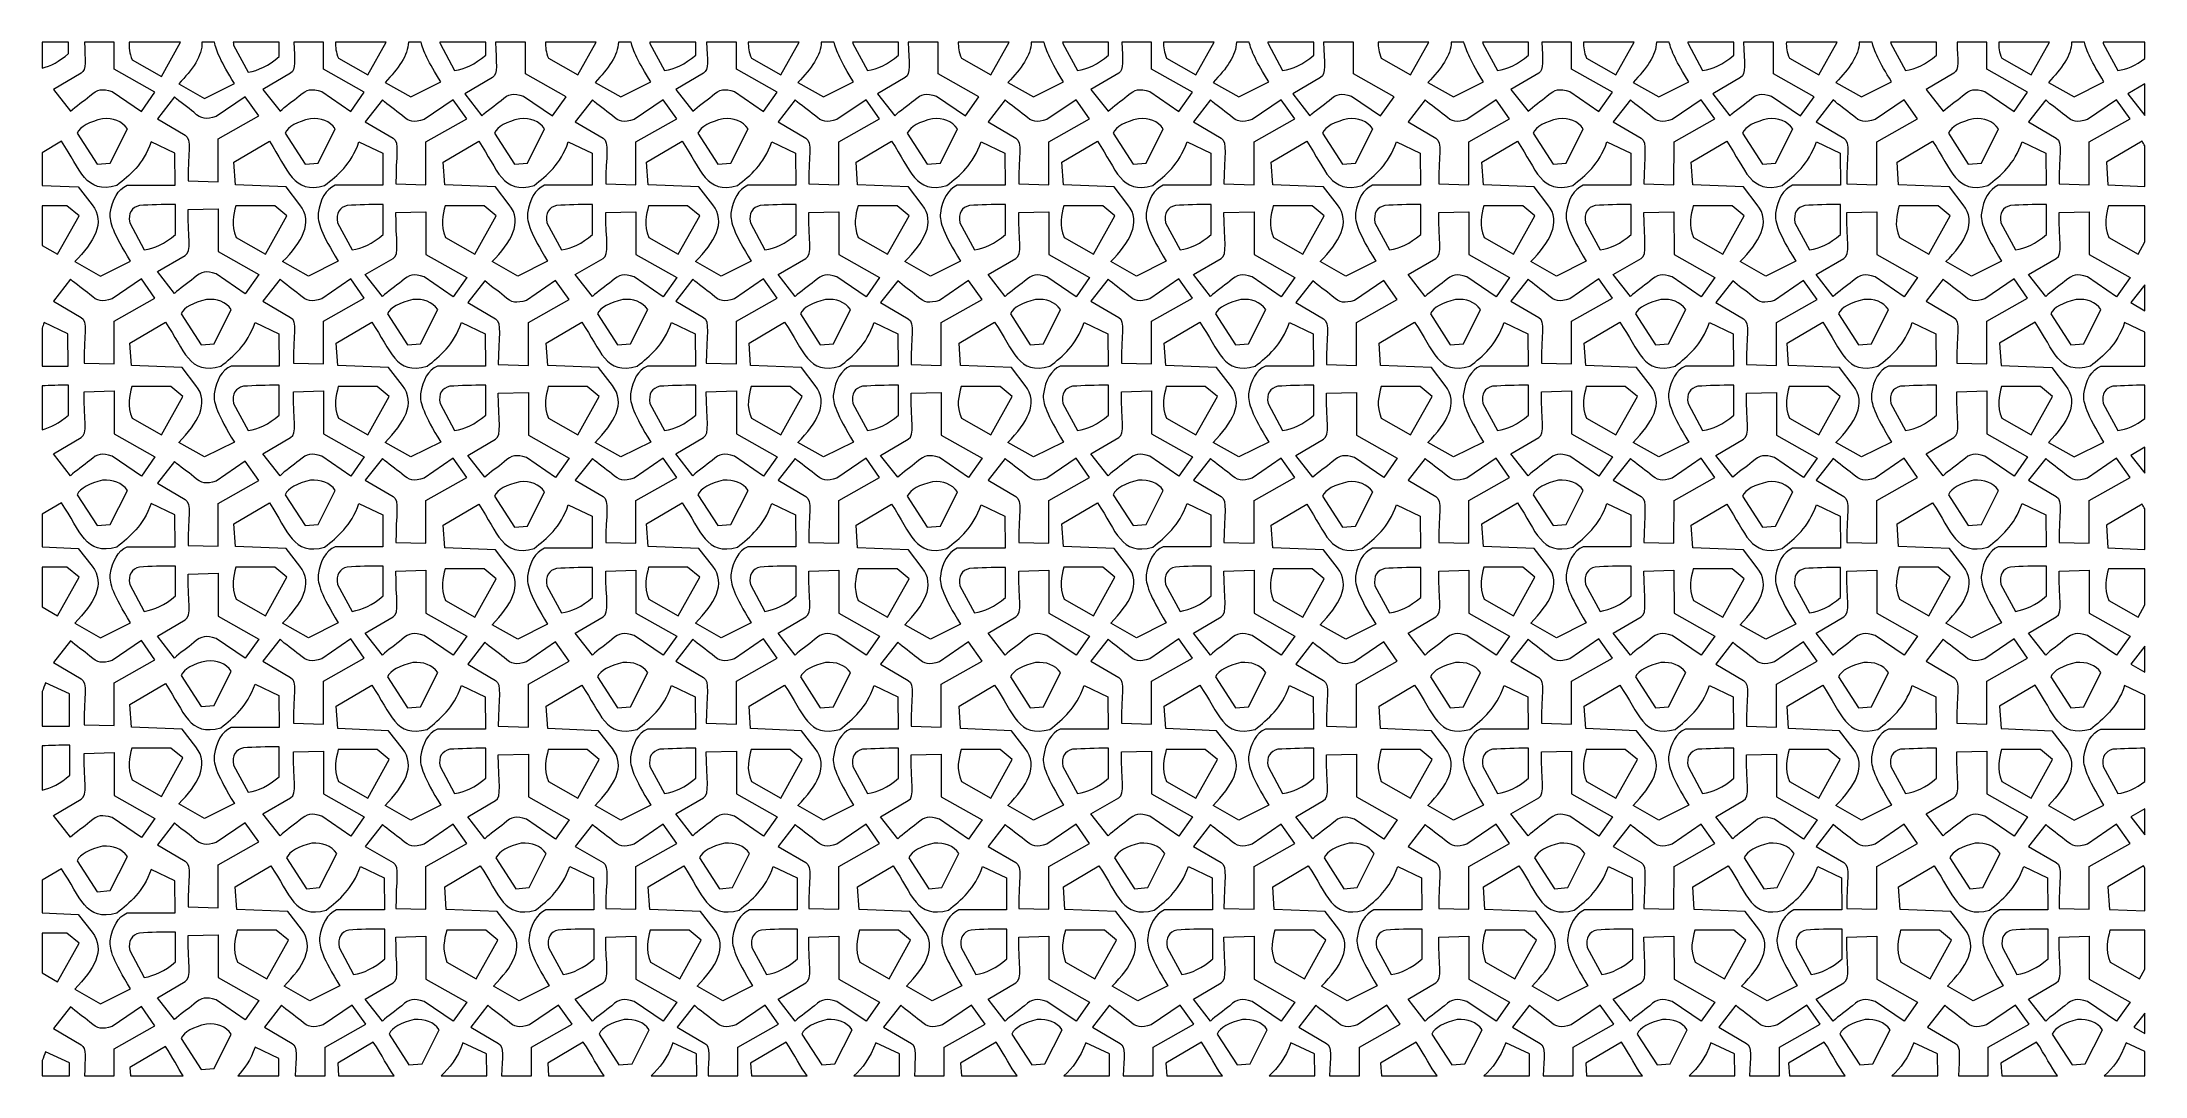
# Model space of a CAD drawing. Header units: millimetres. Extents: x -1200 to 1200, y -590 to 590.
import ezdxf

# ---------------------------------------------------------------- set-up
doc = ezdxf.new("R2010")
doc.units = ezdxf.units.MM
doc.header["$MEASUREMENT"] = 0
doc.layers.add('Layer 1', color=7, linetype='Continuous')

msp = doc.modelspace()

# ---------------------------------------------------------------- linework, layer by layer
at = {"layer": 'Layer 1', "color": 250, "lineweight": 20}
for points, knots in [([(-1200.05, 560.2043), (-1200.05, 560.2043), (-1200.05, 589.9734), (-1200.05, 589.9734), (-1200.05, 589.9734), (-1169.9534, 589.9734), (-1169.9534, 589.9734), (-1169.9534, 589.9734), (-1169.9534, 576.7664), (-1169.9534, 576.7664), (-1180.3827, 567.7134), (-1190.2883, 562.5779), (-1200.05, 560.2043)], [0, 0, 0, 0, 0.25, 0.25, 0.25, 0.5, 0.5, 0.5, 0.75, 0.75, 0.75, 1, 1, 1, 1]), ([(-1151.762, 589.9734), (-1151.762, 589.9734), (-1117.7548, 589.9734), (-1117.7548, 589.9734), (-1117.7548, 589.9734), (-1117.733, 558.8764), (-1117.733, 558.8764), (-1117.733, 558.8764), (-1071.2196, 532.6479), (-1071.2196, 532.6479), (-1071.2196, 532.6479), (-1086.6792, 510.7148), (-1086.6792, 510.7148), (-1086.6792, 510.7148), (-1119.8555, 533.4482), (-1119.8555, 533.4482), (-1131.8908, 536.9558), (-1136.2512, 536.6345), (-1145.4758, 528.5692), (-1152.1682, 522.7186), (-1161.7028, 516.7063), (-1167.4302, 510.9909), (-1167.4302, 510.9909), (-1187.0139, 535.9478), (-1187.0139, 535.9478), (-1187.0139, 535.9478), (-1155.3099, 554.5329), (-1155.3099, 554.5329), (-1149.1067, 558.1696), (-1150.913, 569.3473), (-1151.762, 589.9734)], [0, 0, 0, 0, 0.1, 0.1, 0.1, 0.2, 0.2, 0.2, 0.3, 0.3, 0.3, 0.4, 0.4, 0.4, 0.5, 0.5, 0.5, 0.6, 0.6, 0.6, 0.7, 0.7, 0.7, 0.8, 0.8, 0.8, 0.9, 0.9, 0.9, 1, 1, 1, 1]), ([(-1100.6183, 589.9734), (-1100.6183, 589.9734), (-1041.8828, 589.9734), (-1041.8828, 589.9734), (-1041.8828, 589.9734), (-1063.7514, 550.7373), (-1063.7514, 550.7373), (-1063.7514, 550.7373), (-1097.23, 569.7467), (-1097.23, 569.7467), (-1100.3625, 577.2355), (-1101.0555, 583.8474), (-1100.6183, 589.9734)], [0, 0, 0, 0, 0.25, 0.25, 0.25, 0.5, 0.5, 0.5, 0.75, 0.75, 0.75, 1, 1, 1, 1]), ([(-1017.5543, 589.9734), (-1017.5543, 589.9734), (-1003.2601, 589.9734), (-1003.2601, 589.9734), (-1001.6549, 580.4483), (-995.4453, 567.0462), (-980.605, 542.6943), (-980.605, 542.6943), (-1014.7415, 525.6087), (-1014.7415, 525.6087), (-1014.7415, 525.6087), (-1044.0665, 542.2468), (-1044.0665, 542.2468), (-1028.5065, 558.2107), (-1016.765, 574.4716), (-1017.5543, 589.9734)], [0, 0, 0, 0, 0.2, 0.2, 0.2, 0.4, 0.4, 0.4, 0.6, 0.6, 0.6, 0.8, 0.8, 0.8, 1, 1, 1, 1]), ([(-981.8343, 589.9734), (-981.8343, 589.9734), (-929.2758, 589.9734), (-929.2758, 589.9734), (-929.2758, 589.9734), (-929.2758, 573.3562), (-929.2758, 573.3562), (-941.631, 562.6316), (-953.2509, 557.4069), (-964.766, 555.7562), (-964.766, 555.7562), (-981.402, 586.5563), (-981.402, 586.5563), (-981.6164, 587.7531), (-981.7591, 588.8901), (-981.8343, 589.9734)], [0, 0, 0, 0, 0.2, 0.2, 0.2, 0.4, 0.4, 0.4, 0.6, 0.6, 0.6, 0.8, 0.8, 0.8, 1, 1, 1, 1]), ([(-912.8036, 589.9734), (-912.8036, 589.9734), (-878.7965, 589.9734), (-878.7965, 589.9734), (-878.7965, 589.9734), (-878.7747, 558.8764), (-878.7747, 558.8764), (-878.7747, 558.8764), (-832.2613, 532.6479), (-832.2613, 532.6479), (-832.2613, 532.6479), (-847.7208, 510.7148), (-847.7208, 510.7148), (-847.7208, 510.7148), (-880.8973, 533.4482), (-880.8973, 533.4482), (-892.9325, 536.9558), (-897.2928, 536.6345), (-906.5175, 528.5692), (-913.2099, 522.7186), (-922.7445, 516.7063), (-928.4719, 510.9909), (-928.4719, 510.9909), (-948.0555, 535.9478), (-948.0555, 535.9478), (-948.0555, 535.9478), (-916.3515, 554.5329), (-916.3515, 554.5329), (-910.1483, 558.1696), (-911.9546, 569.3473), (-912.8036, 589.9734)], [0, 0, 0, 0, 0.1, 0.1, 0.1, 0.2, 0.2, 0.2, 0.3, 0.3, 0.3, 0.4, 0.4, 0.4, 0.5, 0.5, 0.5, 0.6, 0.6, 0.6, 0.7, 0.7, 0.7, 0.8, 0.8, 0.8, 0.9, 0.9, 0.9, 1, 1, 1, 1]), ([(-865.1903, 589.9734), (-865.1903, 589.9734), (-807.3129, 589.9734), (-807.3129, 589.9734), (-807.3129, 589.9734), (-828.2313, 552.4423), (-828.2313, 552.4423), (-828.2313, 552.4423), (-861.71, 571.4518), (-861.71, 571.4518), (-864.5543, 578.2512), (-865.3878, 584.3269), (-865.1903, 589.9734)], [0, 0, 0, 0, 0.25, 0.25, 0.25, 0.5, 0.5, 0.5, 0.75, 0.75, 0.75, 1, 1, 1, 1]), ([(-781.9969, 589.9734), (-781.9969, 589.9734), (-767.4111, 589.9734), (-767.4111, 589.9734), (-765.382, 580.555), (-759.0614, 567.3334), (-745.0849, 544.3994), (-745.0849, 544.3994), (-779.2215, 527.3138), (-779.2215, 527.3138), (-779.2215, 527.3138), (-808.5464, 543.9518), (-808.5464, 543.9518), (-793.5564, 559.3316), (-782.1101, 574.9868), (-781.9969, 589.9734)], [0, 0, 0, 0, 0.2, 0.2, 0.2, 0.4, 0.4, 0.4, 0.6, 0.6, 0.6, 0.8, 0.8, 0.8, 1, 1, 1, 1]), ([(-746.1456, 589.9734), (-746.1456, 589.9734), (-693.7558, 589.9734), (-693.7558, 589.9734), (-693.7558, 589.9734), (-693.7558, 575.0613), (-693.7558, 575.0613), (-706.1109, 564.3366), (-717.7308, 559.112), (-729.2459, 557.4613), (-729.2459, 557.4613), (-745.882, 588.2613), (-745.882, 588.2613), (-745.9867, 588.8462), (-746.0746, 589.415), (-746.1456, 589.9734)], [0, 0, 0, 0, 0.2, 0.2, 0.2, 0.4, 0.4, 0.4, 0.6, 0.6, 0.6, 0.8, 0.8, 0.8, 1, 1, 1, 1]), ([(-682.6209, 589.9734), (-682.6209, 589.9734), (-648.4373, 589.9734), (-648.4373, 589.9734), (-648.4373, 589.9734), (-648.412, 553.7612), (-648.412, 553.7612), (-648.412, 553.7612), (-601.8986, 527.5326), (-601.8986, 527.5326), (-601.8986, 527.5326), (-617.3581, 505.5996), (-617.3581, 505.5996), (-617.3581, 505.5996), (-650.5345, 528.3329), (-650.5345, 528.3329), (-662.5698, 531.8406), (-666.9301, 531.5193), (-676.1548, 523.454), (-682.8471, 517.6034), (-692.3818, 511.591), (-698.1091, 505.8757), (-698.1091, 505.8757), (-717.6928, 530.8327), (-717.6928, 530.8327), (-717.6928, 530.8327), (-685.9888, 549.4177), (-685.9888, 549.4177), (-679.2909, 553.3444), (-681.9299, 566.062), (-682.6209, 589.9734)], [0, 0, 0, 0, 0.1, 0.1, 0.1, 0.2, 0.2, 0.2, 0.3, 0.3, 0.3, 0.4, 0.4, 0.4, 0.5, 0.5, 0.5, 0.6, 0.6, 0.6, 0.7, 0.7, 0.7, 0.8, 0.8, 0.8, 0.9, 0.9, 0.9, 1, 1, 1, 1]), ([(-625.525, 589.9734), (-625.525, 589.9734), (-567.6475, 589.9734), (-567.6475, 589.9734), (-567.6475, 589.9734), (-588.5659, 552.4423), (-588.5659, 552.4423), (-588.5659, 552.4423), (-622.0446, 571.4518), (-622.0446, 571.4518), (-624.8889, 578.2512), (-625.7224, 584.3269), (-625.525, 589.9734)], [0, 0, 0, 0, 0.25, 0.25, 0.25, 0.5, 0.5, 0.5, 0.75, 0.75, 0.75, 1, 1, 1, 1]), ([(-542.3315, 589.9734), (-542.3315, 589.9734), (-527.7457, 589.9734), (-527.7457, 589.9734), (-525.7167, 580.555), (-519.396, 567.3334), (-505.4195, 544.3994), (-505.4195, 544.3994), (-539.5561, 527.3138), (-539.5561, 527.3138), (-539.5561, 527.3138), (-568.881, 543.9518), (-568.881, 543.9518), (-553.891, 559.3316), (-542.4447, 574.9868), (-542.3315, 589.9734)], [0, 0, 0, 0, 0.2, 0.2, 0.2, 0.4, 0.4, 0.4, 0.6, 0.6, 0.6, 0.8, 0.8, 0.8, 1, 1, 1, 1]), ([(-506.4801, 589.9734), (-506.4801, 589.9734), (-454.0904, 589.9734), (-454.0904, 589.9734), (-454.0904, 589.9734), (-454.0904, 575.0613), (-454.0904, 575.0613), (-466.4455, 564.3366), (-478.0654, 559.112), (-489.5806, 557.4613), (-489.5806, 557.4613), (-506.2166, 588.2613), (-506.2166, 588.2613), (-506.3213, 588.8462), (-506.4092, 589.415), (-506.4801, 589.9734)], [0, 0, 0, 0, 0.2, 0.2, 0.2, 0.4, 0.4, 0.4, 0.6, 0.6, 0.6, 0.8, 0.8, 0.8, 1, 1, 1, 1]), ([(-441.6433, 589.9734), (-441.6433, 589.9734), (-407.6361, 589.9734), (-407.6361, 589.9734), (-407.6361, 589.9734), (-407.6143, 558.8764), (-407.6143, 558.8764), (-407.6143, 558.8764), (-361.101, 532.6479), (-361.101, 532.6479), (-361.101, 532.6479), (-376.5605, 510.7148), (-376.5605, 510.7148), (-376.5605, 510.7148), (-409.7368, 533.4482), (-409.7368, 533.4482), (-421.7722, 536.9558), (-426.1325, 536.6345), (-435.3572, 528.5692), (-442.0495, 522.7186), (-451.5841, 516.7063), (-457.3115, 510.9909), (-457.3115, 510.9909), (-476.8952, 535.9478), (-476.8952, 535.9478), (-476.8952, 535.9478), (-445.1912, 554.5329), (-445.1912, 554.5329), (-438.988, 558.1696), (-440.7943, 569.3473), (-441.6433, 589.9734)], [0, 0, 0, 0, 0.1, 0.1, 0.1, 0.2, 0.2, 0.2, 0.3, 0.3, 0.3, 0.4, 0.4, 0.4, 0.5, 0.5, 0.5, 0.6, 0.6, 0.6, 0.7, 0.7, 0.7, 0.8, 0.8, 0.8, 0.9, 0.9, 0.9, 1, 1, 1, 1]), ([(-394.03, 589.9734), (-394.03, 589.9734), (-336.1526, 589.9734), (-336.1526, 589.9734), (-336.1526, 589.9734), (-357.0709, 552.4423), (-357.0709, 552.4423), (-357.0709, 552.4423), (-390.5496, 571.4518), (-390.5496, 571.4518), (-393.3939, 578.2512), (-394.2275, 584.3269), (-394.03, 589.9734)], [0, 0, 0, 0, 0.25, 0.25, 0.25, 0.5, 0.5, 0.5, 0.75, 0.75, 0.75, 1, 1, 1, 1]), ([(-310.8366, 589.9734), (-310.8366, 589.9734), (-296.2507, 589.9734), (-296.2507, 589.9734), (-294.2217, 580.555), (-287.9011, 567.3334), (-273.9246, 544.3994), (-273.9246, 544.3994), (-308.0611, 527.3138), (-308.0611, 527.3138), (-308.0611, 527.3138), (-337.386, 543.9518), (-337.386, 543.9518), (-322.396, 559.3316), (-310.9497, 574.9868), (-310.8366, 589.9734)], [0, 0, 0, 0, 0.2, 0.2, 0.2, 0.4, 0.4, 0.4, 0.6, 0.6, 0.6, 0.8, 0.8, 0.8, 1, 1, 1, 1]), ([(-274.9851, 589.9734), (-274.9851, 589.9734), (-222.5954, 589.9734), (-222.5954, 589.9734), (-222.5954, 589.9734), (-222.5954, 575.0613), (-222.5954, 575.0613), (-234.9506, 564.3366), (-246.5705, 559.112), (-258.0856, 557.4613), (-258.0856, 557.4613), (-274.7216, 588.2613), (-274.7216, 588.2613), (-274.8264, 588.8462), (-274.9142, 589.415), (-274.9851, 589.9734)], [0, 0, 0, 0, 0.2, 0.2, 0.2, 0.4, 0.4, 0.4, 0.6, 0.6, 0.6, 0.8, 0.8, 0.8, 1, 1, 1, 1]), ([(-211.4605, 589.9734), (-211.4605, 589.9734), (-177.2769, 589.9734), (-177.2769, 589.9734), (-177.2769, 589.9734), (-177.2515, 553.7612), (-177.2515, 553.7612), (-177.2515, 553.7612), (-130.7383, 527.5326), (-130.7383, 527.5326), (-130.7383, 527.5326), (-146.1977, 505.5996), (-146.1977, 505.5996), (-146.1977, 505.5996), (-179.3741, 528.3329), (-179.3741, 528.3329), (-191.4094, 531.8406), (-195.7698, 531.5193), (-204.9945, 523.454), (-211.6868, 517.6034), (-221.2214, 511.591), (-226.9488, 505.8757), (-226.9488, 505.8757), (-246.5324, 530.8327), (-246.5324, 530.8327), (-246.5324, 530.8327), (-214.8285, 549.4177), (-214.8285, 549.4177), (-208.1304, 553.3444), (-210.7696, 566.062), (-211.4605, 589.9734)], [0, 0, 0, 0, 0.1, 0.1, 0.1, 0.2, 0.2, 0.2, 0.3, 0.3, 0.3, 0.4, 0.4, 0.4, 0.5, 0.5, 0.5, 0.6, 0.6, 0.6, 0.7, 0.7, 0.7, 0.8, 0.8, 0.8, 0.9, 0.9, 0.9, 1, 1, 1, 1]), ([(-154.3646, 589.9734), (-154.3646, 589.9734), (-96.4872, 589.9734), (-96.4872, 589.9734), (-96.4872, 589.9734), (-117.4056, 552.4423), (-117.4056, 552.4423), (-117.4056, 552.4423), (-150.8841, 571.4518), (-150.8841, 571.4518), (-153.7285, 578.2512), (-154.5621, 584.3269), (-154.3646, 589.9734)], [0, 0, 0, 0, 0.25, 0.25, 0.25, 0.5, 0.5, 0.5, 0.75, 0.75, 0.75, 1, 1, 1, 1]), ([(-71.1712, 589.9734), (-71.1712, 589.9734), (-56.5853, 589.9734), (-56.5853, 589.9734), (-54.5563, 580.555), (-48.2357, 567.3334), (-34.2592, 544.3994), (-34.2592, 544.3994), (-68.3957, 527.3138), (-68.3957, 527.3138), (-68.3957, 527.3138), (-97.7207, 543.9518), (-97.7207, 543.9518), (-82.7306, 559.3316), (-71.2843, 574.9868), (-71.1712, 589.9734)], [0, 0, 0, 0, 0.2, 0.2, 0.2, 0.4, 0.4, 0.4, 0.6, 0.6, 0.6, 0.8, 0.8, 0.8, 1, 1, 1, 1]), ([(-35.3198, 589.9734), (-35.3198, 589.9734), (17.07, 589.9734), (17.07, 589.9734), (17.07, 589.9734), (17.07, 575.0613), (17.07, 575.0613), (4.7149, 564.3366), (-6.905, 559.112), (-18.4202, 557.4613), (-18.4202, 557.4613), (-35.0562, 588.2613), (-35.0562, 588.2613), (-35.161, 588.8462), (-35.2488, 589.415), (-35.3198, 589.9734)], [0, 0, 0, 0, 0.2, 0.2, 0.2, 0.4, 0.4, 0.4, 0.6, 0.6, 0.6, 0.8, 0.8, 0.8, 1, 1, 1, 1]), ([(32.2405, 589.9734), (32.2405, 589.9734), (66.2478, 589.9734), (66.2478, 589.9734), (66.2478, 589.9734), (66.2695, 558.8764), (66.2695, 558.8764), (66.2695, 558.8764), (112.7829, 532.6479), (112.7829, 532.6479), (112.7829, 532.6479), (97.3235, 510.7148), (97.3235, 510.7148), (97.3235, 510.7148), (64.147, 533.4482), (64.147, 533.4482), (52.1116, 536.9558), (47.7513, 536.6345), (38.5267, 528.5692), (31.8343, 522.7186), (22.2997, 516.7063), (16.5723, 510.9909), (16.5723, 510.9909), (-3.0113, 535.9478), (-3.0113, 535.9478), (-3.0113, 535.9478), (28.6926, 554.5329), (28.6926, 554.5329), (34.8958, 558.1696), (33.0896, 569.3473), (32.2405, 589.9734)], [0, 0, 0, 0, 0.1, 0.1, 0.1, 0.2, 0.2, 0.2, 0.3, 0.3, 0.3, 0.4, 0.4, 0.4, 0.5, 0.5, 0.5, 0.6, 0.6, 0.6, 0.7, 0.7, 0.7, 0.8, 0.8, 0.8, 0.9, 0.9, 0.9, 1, 1, 1, 1]), ([(79.8538, 589.9734), (79.8538, 589.9734), (137.7313, 589.9734), (137.7313, 589.9734), (137.7313, 589.9734), (116.8129, 552.4423), (116.8129, 552.4423), (116.8129, 552.4423), (83.3343, 571.4518), (83.3343, 571.4518), (80.4899, 578.2512), (79.6564, 584.3269), (79.8538, 589.9734)], [0, 0, 0, 0, 0.25, 0.25, 0.25, 0.5, 0.5, 0.5, 0.75, 0.75, 0.75, 1, 1, 1, 1]), ([(163.0472, 589.9734), (163.0472, 589.9734), (177.6331, 589.9734), (177.6331, 589.9734), (179.6621, 580.555), (185.9827, 567.3334), (199.9592, 544.3994), (199.9592, 544.3994), (165.8227, 527.3138), (165.8227, 527.3138), (165.8227, 527.3138), (136.4978, 543.9518), (136.4978, 543.9518), (151.4878, 559.3316), (162.9341, 574.9868), (163.0472, 589.9734)], [0, 0, 0, 0, 0.2, 0.2, 0.2, 0.4, 0.4, 0.4, 0.6, 0.6, 0.6, 0.8, 0.8, 0.8, 1, 1, 1, 1]), ([(198.8987, 589.9734), (198.8987, 589.9734), (251.2884, 589.9734), (251.2884, 589.9734), (251.2884, 589.9734), (251.2884, 575.0613), (251.2884, 575.0613), (238.9334, 564.3366), (227.3135, 559.112), (215.7982, 557.4613), (215.7982, 557.4613), (199.1622, 588.2613), (199.1622, 588.2613), (199.0575, 588.8462), (198.9696, 589.415), (198.8987, 589.9734)], [0, 0, 0, 0, 0.2, 0.2, 0.2, 0.4, 0.4, 0.4, 0.6, 0.6, 0.6, 0.8, 0.8, 0.8, 1, 1, 1, 1]), ([(262.4234, 589.9734), (262.4234, 589.9734), (296.607, 589.9734), (296.607, 589.9734), (296.607, 589.9734), (296.6323, 553.7612), (296.6323, 553.7612), (296.6323, 553.7612), (343.1456, 527.5326), (343.1456, 527.5326), (343.1456, 527.5326), (327.6861, 505.5996), (327.6861, 505.5996), (327.6861, 505.5996), (294.5097, 528.3329), (294.5097, 528.3329), (282.4744, 531.8406), (278.114, 531.5193), (268.8893, 523.454), (262.197, 517.6034), (252.6624, 511.591), (246.935, 505.8757), (246.935, 505.8757), (227.3514, 530.8327), (227.3514, 530.8327), (227.3514, 530.8327), (259.0554, 549.4177), (259.0554, 549.4177), (265.7534, 553.3444), (263.1142, 566.062), (262.4234, 589.9734)], [0, 0, 0, 0, 0.1, 0.1, 0.1, 0.2, 0.2, 0.2, 0.3, 0.3, 0.3, 0.4, 0.4, 0.4, 0.5, 0.5, 0.5, 0.6, 0.6, 0.6, 0.7, 0.7, 0.7, 0.8, 0.8, 0.8, 0.9, 0.9, 0.9, 1, 1, 1, 1]), ([(324.9661, 589.9734), (324.9661, 589.9734), (382.8436, 589.9734), (382.8436, 589.9734), (382.8436, 589.9734), (361.9252, 552.4423), (361.9252, 552.4423), (361.9252, 552.4423), (328.4466, 571.4518), (328.4466, 571.4518), (325.6022, 578.2512), (324.7687, 584.3269), (324.9661, 589.9734)], [0, 0, 0, 0, 0.25, 0.25, 0.25, 0.5, 0.5, 0.5, 0.75, 0.75, 0.75, 1, 1, 1, 1]), ([(408.1596, 589.9734), (408.1596, 589.9734), (422.7454, 589.9734), (422.7454, 589.9734), (424.7744, 580.555), (431.0951, 567.3334), (445.0716, 544.3994), (445.0716, 544.3994), (410.935, 527.3138), (410.935, 527.3138), (410.935, 527.3138), (381.6101, 543.9518), (381.6101, 543.9518), (396.6001, 559.3316), (408.0464, 574.9868), (408.1596, 589.9734)], [0, 0, 0, 0, 0.2, 0.2, 0.2, 0.4, 0.4, 0.4, 0.6, 0.6, 0.6, 0.8, 0.8, 0.8, 1, 1, 1, 1]), ([(444.011, 589.9734), (444.011, 589.9734), (496.4007, 589.9734), (496.4007, 589.9734), (496.4007, 589.9734), (496.4007, 575.0613), (496.4007, 575.0613), (484.0457, 564.3366), (472.4258, 559.112), (460.9105, 557.4613), (460.9105, 557.4613), (444.2745, 588.2613), (444.2745, 588.2613), (444.1699, 588.8462), (444.082, 589.415), (444.011, 589.9734)], [0, 0, 0, 0, 0.2, 0.2, 0.2, 0.4, 0.4, 0.4, 0.6, 0.6, 0.6, 0.8, 0.8, 0.8, 1, 1, 1, 1]), ([(511.5713, 589.9734), (511.5713, 589.9734), (545.5785, 589.9734), (545.5785, 589.9734), (545.5785, 589.9734), (545.6003, 558.8764), (545.6003, 558.8764), (545.6003, 558.8764), (592.1137, 532.6479), (592.1137, 532.6479), (592.1137, 532.6479), (576.6542, 510.7148), (576.6542, 510.7148), (576.6542, 510.7148), (543.4777, 533.4482), (543.4777, 533.4482), (531.4425, 536.9558), (527.0821, 536.6345), (517.8575, 528.5692), (511.1651, 522.7186), (501.6304, 516.7063), (495.9032, 510.9909), (495.9032, 510.9909), (476.3194, 535.9478), (476.3194, 535.9478), (476.3194, 535.9478), (508.0234, 554.5329), (508.0234, 554.5329), (514.2266, 558.1696), (512.4203, 569.3473), (511.5713, 589.9734)], [0, 0, 0, 0, 0.1, 0.1, 0.1, 0.2, 0.2, 0.2, 0.3, 0.3, 0.3, 0.4, 0.4, 0.4, 0.5, 0.5, 0.5, 0.6, 0.6, 0.6, 0.7, 0.7, 0.7, 0.8, 0.8, 0.8, 0.9, 0.9, 0.9, 1, 1, 1, 1]), ([(559.1846, 589.9734), (559.1846, 589.9734), (617.062, 589.9734), (617.062, 589.9734), (617.062, 589.9734), (596.1436, 552.4423), (596.1436, 552.4423), (596.1436, 552.4423), (562.6651, 571.4518), (562.6651, 571.4518), (559.8207, 578.2512), (558.9871, 584.3269), (559.1846, 589.9734)], [0, 0, 0, 0, 0.25, 0.25, 0.25, 0.5, 0.5, 0.5, 0.75, 0.75, 0.75, 1, 1, 1, 1]), ([(642.378, 589.9734), (642.378, 589.9734), (656.9639, 589.9734), (656.9639, 589.9734), (658.993, 580.555), (665.3135, 567.3334), (679.29, 544.3994), (679.29, 544.3994), (645.1535, 527.3138), (645.1535, 527.3138), (645.1535, 527.3138), (615.8285, 543.9518), (615.8285, 543.9518), (630.8185, 559.3316), (642.2649, 574.9868), (642.378, 589.9734)], [0, 0, 0, 0, 0.2, 0.2, 0.2, 0.4, 0.4, 0.4, 0.6, 0.6, 0.6, 0.8, 0.8, 0.8, 1, 1, 1, 1]), ([(678.2294, 589.9734), (678.2294, 589.9734), (730.6192, 589.9734), (730.6192, 589.9734), (730.6192, 589.9734), (730.6192, 575.0613), (730.6192, 575.0613), (718.2641, 564.3366), (706.6442, 559.112), (695.129, 557.4613), (695.129, 557.4613), (678.493, 588.2613), (678.493, 588.2613), (678.3883, 588.8462), (678.3005, 589.415), (678.2294, 589.9734)], [0, 0, 0, 0, 0.2, 0.2, 0.2, 0.4, 0.4, 0.4, 0.6, 0.6, 0.6, 0.8, 0.8, 0.8, 1, 1, 1, 1]), ([(741.7541, 589.9734), (741.7541, 589.9734), (775.9377, 589.9734), (775.9377, 589.9734), (775.9377, 589.9734), (775.963, 553.7612), (775.963, 553.7612), (775.963, 553.7612), (822.4764, 527.5326), (822.4764, 527.5326), (822.4764, 527.5326), (807.0169, 505.5996), (807.0169, 505.5996), (807.0169, 505.5996), (773.8405, 528.3329), (773.8405, 528.3329), (761.8052, 531.8406), (757.4448, 531.5193), (748.2202, 523.454), (741.5278, 517.6034), (731.9932, 511.591), (726.2659, 505.8757), (726.2659, 505.8757), (706.6821, 530.8327), (706.6821, 530.8327), (706.6821, 530.8327), (738.3861, 549.4177), (738.3861, 549.4177), (745.0841, 553.3444), (742.445, 566.062), (741.7541, 589.9734)], [0, 0, 0, 0, 0.1, 0.1, 0.1, 0.2, 0.2, 0.2, 0.3, 0.3, 0.3, 0.4, 0.4, 0.4, 0.5, 0.5, 0.5, 0.6, 0.6, 0.6, 0.7, 0.7, 0.7, 0.8, 0.8, 0.8, 0.9, 0.9, 0.9, 1, 1, 1, 1]), ([(790.6796, 589.9734), (790.6796, 589.9734), (848.557, 589.9734), (848.557, 589.9734), (848.557, 589.9734), (827.6387, 552.4423), (827.6387, 552.4423), (827.6387, 552.4423), (794.16, 571.4518), (794.16, 571.4518), (791.3156, 578.2512), (790.4821, 584.3269), (790.6796, 589.9734)], [0, 0, 0, 0, 0.25, 0.25, 0.25, 0.5, 0.5, 0.5, 0.75, 0.75, 0.75, 1, 1, 1, 1]), ([(873.873, 589.9734), (873.873, 589.9734), (888.4588, 589.9734), (888.4588, 589.9734), (890.488, 580.555), (896.8085, 567.3334), (910.785, 544.3994), (910.785, 544.3994), (876.6484, 527.3138), (876.6484, 527.3138), (876.6484, 527.3138), (847.3236, 543.9518), (847.3236, 543.9518), (862.3135, 559.3316), (873.7598, 574.9868), (873.873, 589.9734)], [0, 0, 0, 0, 0.2, 0.2, 0.2, 0.4, 0.4, 0.4, 0.6, 0.6, 0.6, 0.8, 0.8, 0.8, 1, 1, 1, 1]), ([(909.7244, 589.9734), (909.7244, 589.9734), (962.1141, 589.9734), (962.1141, 589.9734), (962.1141, 589.9734), (962.1141, 575.0613), (962.1141, 575.0613), (949.7591, 564.3366), (938.1392, 559.112), (926.6239, 557.4613), (926.6239, 557.4613), (909.9879, 588.2613), (909.9879, 588.2613), (909.8833, 588.8462), (909.7954, 589.415), (909.7244, 589.9734)], [0, 0, 0, 0, 0.2, 0.2, 0.2, 0.4, 0.4, 0.4, 0.6, 0.6, 0.6, 0.8, 0.8, 0.8, 1, 1, 1, 1]), ([(985.4552, 589.9734), (985.4552, 589.9734), (1019.4623, 589.9734), (1019.4623, 589.9734), (1019.4623, 589.9734), (1019.4841, 558.8764), (1019.4841, 558.8764), (1019.4841, 558.8764), (1065.9975, 532.6479), (1065.9975, 532.6479), (1065.9975, 532.6479), (1050.538, 510.7148), (1050.538, 510.7148), (1050.538, 510.7148), (1017.3616, 533.4482), (1017.3616, 533.4482), (1005.3263, 536.9558), (1000.9659, 536.6345), (991.7413, 528.5692), (985.0489, 522.7186), (975.5144, 516.7063), (969.787, 510.9909), (969.787, 510.9909), (950.2032, 535.9478), (950.2032, 535.9478), (950.2032, 535.9478), (981.9073, 554.5329), (981.9073, 554.5329), (988.1104, 558.1696), (986.3041, 569.3473), (985.4552, 589.9734)], [0, 0, 0, 0, 0.1, 0.1, 0.1, 0.2, 0.2, 0.2, 0.3, 0.3, 0.3, 0.4, 0.4, 0.4, 0.5, 0.5, 0.5, 0.6, 0.6, 0.6, 0.7, 0.7, 0.7, 0.8, 0.8, 0.8, 0.9, 0.9, 0.9, 1, 1, 1, 1]), ([(1033.0685, 589.9734), (1033.0685, 589.9734), (1090.9458, 589.9734), (1090.9458, 589.9734), (1090.9458, 589.9734), (1070.0276, 552.4423), (1070.0276, 552.4423), (1070.0276, 552.4423), (1036.5489, 571.4518), (1036.5489, 571.4518), (1033.7045, 578.2512), (1032.8709, 584.3269), (1033.0685, 589.9734)], [0, 0, 0, 0, 0.25, 0.25, 0.25, 0.5, 0.5, 0.5, 0.75, 0.75, 0.75, 1, 1, 1, 1]), ([(1116.2618, 589.9734), (1116.2618, 589.9734), (1130.8477, 589.9734), (1130.8477, 589.9734), (1132.8768, 580.555), (1139.1973, 567.3334), (1153.1738, 544.3994), (1153.1738, 544.3994), (1119.0374, 527.3138), (1119.0374, 527.3138), (1119.0374, 527.3138), (1089.7124, 543.9518), (1089.7124, 543.9518), (1104.7024, 559.3316), (1116.1487, 574.9868), (1116.2618, 589.9734)], [0, 0, 0, 0, 0.2, 0.2, 0.2, 0.4, 0.4, 0.4, 0.6, 0.6, 0.6, 0.8, 0.8, 0.8, 1, 1, 1, 1]), ([(1152.1133, 589.9734), (1152.1133, 589.9734), (1199.95, 589.9734), (1199.95, 589.9734), (1199.95, 589.9734), (1199.95, 571.3298), (1199.95, 571.3298), (1189.2741, 563.0979), (1179.1034, 558.9078), (1169.0129, 557.4613), (1169.0129, 557.4613), (1152.3768, 588.2613), (1152.3768, 588.2613), (1152.2721, 588.8462), (1152.1843, 589.415), (1152.1133, 589.9734)], [0, 0, 0, 0, 0.2, 0.2, 0.2, 0.4, 0.4, 0.4, 0.6, 0.6, 0.6, 0.8, 0.8, 0.8, 1, 1, 1, 1]), ([(1199.95, 542.1959), (1199.95, 542.1959), (1199.95, 506.1301), (1199.95, 506.1301), (1199.95, 506.1301), (1180.566, 530.8327), (1180.566, 530.8327), (1180.566, 530.8327), (1199.95, 542.1959), (1199.95, 542.1959)], [0, 0, 0, 0, 0.333333333, 0.333333333, 0.333333333, 0.666666667, 0.666666667, 0.666666667, 1, 1, 1, 1]), ([(-1068.3942, 502.386), (-1068.3942, 502.386), (-1048.8106, 527.3431), (-1048.8106, 527.3431), (-1043.0832, 521.6276), (-1033.5486, 515.6153), (-1026.8563, 509.7647), (-1017.6316, 501.6994), (-1013.2712, 501.3781), (-1001.236, 504.8858), (-1001.236, 504.8858), (-968.0595, 527.6191), (-968.0595, 527.6191), (-968.0595, 527.6191), (-952.6001, 505.686), (-952.6001, 505.686), (-952.6001, 505.686), (-999.1134, 479.4575), (-999.1134, 479.4575), (-999.1134, 479.4575), (-999.1471, 430.5766), (-999.1471, 430.5766), (-999.1471, 430.5766), (-1033.4607, 431.505), (-1033.4607, 431.505), (-1033.6534, 463.0704), (-1028.9697, 479.2749), (-1036.6903, 483.8011), (-1036.6903, 483.8011), (-1068.3942, 502.386), (-1068.3942, 502.386)], [0, 0, 0, 0, 0.1, 0.1, 0.1, 0.2, 0.2, 0.2, 0.3, 0.3, 0.3, 0.4, 0.4, 0.4, 0.5, 0.5, 0.5, 0.6, 0.6, 0.6, 0.7, 0.7, 0.7, 0.8, 0.8, 0.8, 0.9, 0.9, 0.9, 1, 1, 1, 1]), ([(-831.1551, 498.9759), (-831.1551, 498.9759), (-811.5714, 523.9329), (-811.5714, 523.9329), (-805.844, 518.2175), (-796.3094, 512.2051), (-789.617, 506.3545), (-780.3924, 498.2893), (-776.0321, 497.9679), (-763.9967, 501.4757), (-763.9967, 501.4757), (-730.8202, 524.209), (-730.8202, 524.209), (-730.8202, 524.209), (-715.3608, 502.2759), (-715.3608, 502.2759), (-715.3608, 502.2759), (-761.8742, 476.0474), (-761.8742, 476.0474), (-761.8742, 476.0474), (-761.9079, 427.1664), (-761.9079, 427.1664), (-761.9079, 427.1664), (-796.2216, 428.0949), (-796.2216, 428.0949), (-796.4141, 459.6603), (-791.7304, 475.8648), (-799.4511, 480.3909), (-799.4511, 480.3909), (-831.1551, 498.9759), (-831.1551, 498.9759)], [0, 0, 0, 0, 0.1, 0.1, 0.1, 0.2, 0.2, 0.2, 0.3, 0.3, 0.3, 0.4, 0.4, 0.4, 0.5, 0.5, 0.5, 0.6, 0.6, 0.6, 0.7, 0.7, 0.7, 0.8, 0.8, 0.8, 0.9, 0.9, 0.9, 1, 1, 1, 1]), ([(-591.4897, 498.9759), (-591.4897, 498.9759), (-571.9059, 523.9329), (-571.9059, 523.9329), (-566.1786, 518.2175), (-556.644, 512.2051), (-549.9516, 506.3545), (-540.727, 498.2893), (-536.3666, 497.9679), (-524.3313, 501.4757), (-524.3313, 501.4757), (-491.1549, 524.209), (-491.1549, 524.209), (-491.1549, 524.209), (-475.6954, 502.2759), (-475.6954, 502.2759), (-475.6954, 502.2759), (-522.2088, 476.0474), (-522.2088, 476.0474), (-522.2088, 476.0474), (-522.2425, 427.1664), (-522.2425, 427.1664), (-522.2425, 427.1664), (-556.5562, 428.0949), (-556.5562, 428.0949), (-556.7487, 459.6603), (-552.065, 475.8648), (-559.7857, 480.3909), (-559.7857, 480.3909), (-591.4897, 498.9759), (-591.4897, 498.9759)], [0, 0, 0, 0, 0.1, 0.1, 0.1, 0.2, 0.2, 0.2, 0.3, 0.3, 0.3, 0.4, 0.4, 0.4, 0.5, 0.5, 0.5, 0.6, 0.6, 0.6, 0.7, 0.7, 0.7, 0.8, 0.8, 0.8, 0.9, 0.9, 0.9, 1, 1, 1, 1]), ([(-359.9947, 498.9759), (-359.9947, 498.9759), (-340.411, 523.9329), (-340.411, 523.9329), (-334.6837, 518.2175), (-325.1491, 512.2051), (-318.4566, 506.3545), (-309.232, 498.2893), (-304.8716, 497.9679), (-292.8364, 501.4757), (-292.8364, 501.4757), (-259.6599, 524.209), (-259.6599, 524.209), (-259.6599, 524.209), (-244.2004, 502.2759), (-244.2004, 502.2759), (-244.2004, 502.2759), (-290.7138, 476.0474), (-290.7138, 476.0474), (-290.7138, 476.0474), (-290.7476, 427.1664), (-290.7476, 427.1664), (-290.7476, 427.1664), (-325.0612, 428.0949), (-325.0612, 428.0949), (-325.2537, 459.6603), (-320.5701, 475.8648), (-328.2907, 480.3909), (-328.2907, 480.3909), (-359.9947, 498.9759), (-359.9947, 498.9759)], [0, 0, 0, 0, 0.1, 0.1, 0.1, 0.2, 0.2, 0.2, 0.3, 0.3, 0.3, 0.4, 0.4, 0.4, 0.5, 0.5, 0.5, 0.6, 0.6, 0.6, 0.7, 0.7, 0.7, 0.8, 0.8, 0.8, 0.9, 0.9, 0.9, 1, 1, 1, 1]), ([(-120.3293, 498.9759), (-120.3293, 498.9759), (-100.7456, 523.9329), (-100.7456, 523.9329), (-95.0183, 518.2175), (-85.4837, 512.2051), (-78.7913, 506.3545), (-69.5667, 498.2893), (-65.2062, 497.9679), (-53.171, 501.4757), (-53.171, 501.4757), (-19.9945, 524.209), (-19.9945, 524.209), (-19.9945, 524.209), (-4.5351, 502.2759), (-4.5351, 502.2759), (-4.5351, 502.2759), (-51.0484, 476.0474), (-51.0484, 476.0474), (-51.0484, 476.0474), (-51.0822, 427.1664), (-51.0822, 427.1664), (-51.0822, 427.1664), (-85.3957, 428.0949), (-85.3957, 428.0949), (-85.5883, 459.6603), (-80.9047, 475.8648), (-88.6254, 480.3909), (-88.6254, 480.3909), (-120.3293, 498.9759), (-120.3293, 498.9759)], [0, 0, 0, 0, 0.1, 0.1, 0.1, 0.2, 0.2, 0.2, 0.3, 0.3, 0.3, 0.4, 0.4, 0.4, 0.5, 0.5, 0.5, 0.6, 0.6, 0.6, 0.7, 0.7, 0.7, 0.8, 0.8, 0.8, 0.9, 0.9, 0.9, 1, 1, 1, 1]), ([(113.8891, 498.9759), (113.8891, 498.9759), (133.4728, 523.9329), (133.4728, 523.9329), (139.2002, 518.2175), (148.7348, 512.2051), (155.4272, 506.3545), (164.6518, 498.2893), (169.0122, 497.9679), (181.0474, 501.4757), (181.0474, 501.4757), (214.2239, 524.209), (214.2239, 524.209), (214.2239, 524.209), (229.6834, 502.2759), (229.6834, 502.2759), (229.6834, 502.2759), (183.17, 476.0474), (183.17, 476.0474), (183.17, 476.0474), (183.1362, 427.1664), (183.1362, 427.1664), (183.1362, 427.1664), (148.8227, 428.0949), (148.8227, 428.0949), (148.6301, 459.6603), (153.3137, 475.8648), (145.5932, 480.3909), (145.5932, 480.3909), (113.8891, 498.9759), (113.8891, 498.9759)], [0, 0, 0, 0, 0.1, 0.1, 0.1, 0.2, 0.2, 0.2, 0.3, 0.3, 0.3, 0.4, 0.4, 0.4, 0.5, 0.5, 0.5, 0.6, 0.6, 0.6, 0.7, 0.7, 0.7, 0.8, 0.8, 0.8, 0.9, 0.9, 0.9, 1, 1, 1, 1]), ([(359.0014, 498.9759), (359.0014, 498.9759), (378.5852, 523.9329), (378.5852, 523.9329), (384.3126, 518.2175), (393.8472, 512.2051), (400.5395, 506.3545), (409.7642, 498.2893), (414.1245, 497.9679), (426.1598, 501.4757), (426.1598, 501.4757), (459.3362, 524.209), (459.3362, 524.209), (459.3362, 524.209), (474.7957, 502.2759), (474.7957, 502.2759), (474.7957, 502.2759), (428.2823, 476.0474), (428.2823, 476.0474), (428.2823, 476.0474), (428.2486, 427.1664), (428.2486, 427.1664), (428.2486, 427.1664), (393.935, 428.0949), (393.935, 428.0949), (393.7424, 459.6603), (398.4261, 475.8648), (390.7055, 480.3909), (390.7055, 480.3909), (359.0014, 498.9759), (359.0014, 498.9759)], [0, 0, 0, 0, 0.1, 0.1, 0.1, 0.2, 0.2, 0.2, 0.3, 0.3, 0.3, 0.4, 0.4, 0.4, 0.5, 0.5, 0.5, 0.6, 0.6, 0.6, 0.7, 0.7, 0.7, 0.8, 0.8, 0.8, 0.9, 0.9, 0.9, 1, 1, 1, 1]), ([(593.2199, 498.9759), (593.2199, 498.9759), (612.8036, 523.9329), (612.8036, 523.9329), (618.531, 518.2175), (628.0656, 512.2051), (634.7579, 506.3545), (643.9826, 498.2893), (648.3429, 497.9679), (660.3782, 501.4757), (660.3782, 501.4757), (693.5547, 524.209), (693.5547, 524.209), (693.5547, 524.209), (709.0141, 502.2759), (709.0141, 502.2759), (709.0141, 502.2759), (662.5008, 476.0474), (662.5008, 476.0474), (662.5008, 476.0474), (662.467, 427.1664), (662.467, 427.1664), (662.467, 427.1664), (628.1534, 428.0949), (628.1534, 428.0949), (627.9608, 459.6603), (632.6445, 475.8648), (624.9239, 480.3909), (624.9239, 480.3909), (593.2199, 498.9759), (593.2199, 498.9759)], [0, 0, 0, 0, 0.1, 0.1, 0.1, 0.2, 0.2, 0.2, 0.3, 0.3, 0.3, 0.4, 0.4, 0.4, 0.5, 0.5, 0.5, 0.6, 0.6, 0.6, 0.7, 0.7, 0.7, 0.8, 0.8, 0.8, 0.9, 0.9, 0.9, 1, 1, 1, 1]), ([(824.7149, 498.9759), (824.7149, 498.9759), (844.2986, 523.9329), (844.2986, 523.9329), (850.026, 518.2175), (859.5606, 512.2051), (866.2529, 506.3545), (875.4776, 498.2893), (879.8379, 497.9679), (891.8732, 501.4757), (891.8732, 501.4757), (925.0496, 524.209), (925.0496, 524.209), (925.0496, 524.209), (940.5091, 502.2759), (940.5091, 502.2759), (940.5091, 502.2759), (893.9957, 476.0474), (893.9957, 476.0474), (893.9957, 476.0474), (893.962, 427.1664), (893.962, 427.1664), (893.962, 427.1664), (859.6484, 428.0949), (859.6484, 428.0949), (859.4558, 459.6603), (864.1395, 475.8648), (856.4189, 480.3909), (856.4189, 480.3909), (824.7149, 498.9759), (824.7149, 498.9759)], [0, 0, 0, 0, 0.1, 0.1, 0.1, 0.2, 0.2, 0.2, 0.3, 0.3, 0.3, 0.4, 0.4, 0.4, 0.5, 0.5, 0.5, 0.6, 0.6, 0.6, 0.7, 0.7, 0.7, 0.8, 0.8, 0.8, 0.9, 0.9, 0.9, 1, 1, 1, 1]), ([(1067.1038, 498.9759), (1067.1038, 498.9759), (1086.6874, 523.9329), (1086.6874, 523.9329), (1092.4148, 518.2175), (1101.9494, 512.2051), (1108.6417, 506.3545), (1117.8664, 498.2893), (1122.2268, 497.9679), (1134.262, 501.4757), (1134.262, 501.4757), (1167.4385, 524.209), (1167.4385, 524.209), (1167.4385, 524.209), (1182.8979, 502.2759), (1182.8979, 502.2759), (1182.8979, 502.2759), (1136.3846, 476.0474), (1136.3846, 476.0474), (1136.3846, 476.0474), (1136.3509, 427.1664), (1136.3509, 427.1664), (1136.3509, 427.1664), (1102.0373, 428.0949), (1102.0373, 428.0949), (1101.8447, 459.6603), (1106.5283, 475.8648), (1098.8078, 480.3909), (1098.8078, 480.3909), (1067.1038, 498.9759), (1067.1038, 498.9759)], [0, 0, 0, 0, 0.1, 0.1, 0.1, 0.2, 0.2, 0.2, 0.3, 0.3, 0.3, 0.4, 0.4, 0.4, 0.5, 0.5, 0.5, 0.6, 0.6, 0.6, 0.7, 0.7, 0.7, 0.8, 0.8, 0.8, 0.9, 0.9, 0.9, 1, 1, 1, 1]), ([(-1122.203, 451.8529), (-1122.203, 451.8529), (-1137.1396, 450.6484), (-1137.1396, 450.6484), (-1137.1396, 450.6484), (-1159.9113, 485.953), (-1159.9113, 485.953), (-1156.4415, 493.6202), (-1146.2018, 498.9124), (-1131.0756, 502.4529), (-1118.8281, 503.3208), (-1109.0832, 499.9337), (-1102.6573, 490.9008), (-1102.6573, 490.9008), (-1122.203, 451.8529), (-1122.203, 451.8529)], [0, 0, 0, 0, 0.2, 0.2, 0.2, 0.4, 0.4, 0.4, 0.6, 0.6, 0.6, 0.8, 0.8, 0.8, 1, 1, 1, 1]), ([(-884.9638, 451.8529), (-884.9638, 451.8529), (-899.9003, 450.6484), (-899.9003, 450.6484), (-899.9003, 450.6484), (-922.6721, 485.953), (-922.6721, 485.953), (-919.2022, 493.6202), (-908.9627, 498.9124), (-893.8363, 502.4529), (-881.5888, 503.3208), (-871.8441, 499.9337), (-865.418, 490.9008), (-865.418, 490.9008), (-884.9638, 451.8529), (-884.9638, 451.8529)], [0, 0, 0, 0, 0.2, 0.2, 0.2, 0.4, 0.4, 0.4, 0.6, 0.6, 0.6, 0.8, 0.8, 0.8, 1, 1, 1, 1]), ([(-646.0055, 451.8529), (-646.0055, 451.8529), (-660.9421, 450.6484), (-660.9421, 450.6484), (-660.9421, 450.6484), (-683.7138, 485.953), (-683.7138, 485.953), (-680.2438, 493.6202), (-670.0043, 498.9124), (-654.878, 502.4529), (-642.6305, 503.3208), (-632.8857, 499.9337), (-626.4598, 490.9008), (-626.4598, 490.9008), (-646.0055, 451.8529), (-646.0055, 451.8529)], [0, 0, 0, 0, 0.2, 0.2, 0.2, 0.4, 0.4, 0.4, 0.6, 0.6, 0.6, 0.8, 0.8, 0.8, 1, 1, 1, 1]), ([(-413.8034, 451.8529), (-413.8034, 451.8529), (-428.74, 450.6484), (-428.74, 450.6484), (-428.74, 450.6484), (-451.5117, 485.953), (-451.5117, 485.953), (-448.0419, 493.6202), (-437.8023, 498.9124), (-422.676, 502.4529), (-410.4284, 503.3208), (-400.6837, 499.9337), (-394.2577, 490.9008), (-394.2577, 490.9008), (-413.8034, 451.8529), (-413.8034, 451.8529)], [0, 0, 0, 0, 0.2, 0.2, 0.2, 0.4, 0.4, 0.4, 0.6, 0.6, 0.6, 0.8, 0.8, 0.8, 1, 1, 1, 1]), ([(-174.8451, 451.8529), (-174.8451, 451.8529), (-189.7816, 450.6484), (-189.7816, 450.6484), (-189.7816, 450.6484), (-212.5534, 485.953), (-212.5534, 485.953), (-209.0835, 493.6202), (-198.8439, 498.9124), (-183.7176, 502.4529), (-171.4701, 503.3208), (-161.7254, 499.9337), (-155.2994, 490.9008), (-155.2994, 490.9008), (-174.8451, 451.8529), (-174.8451, 451.8529)], [0, 0, 0, 0, 0.2, 0.2, 0.2, 0.4, 0.4, 0.4, 0.6, 0.6, 0.6, 0.8, 0.8, 0.8, 1, 1, 1, 1]), ([(60.0804, 451.8529), (60.0804, 451.8529), (45.1438, 450.6484), (45.1438, 450.6484), (45.1438, 450.6484), (22.3721, 485.953), (22.3721, 485.953), (25.842, 493.6202), (36.0815, 498.9124), (51.2078, 502.4529), (63.4554, 503.3208), (73.2001, 499.9337), (79.6261, 490.9008), (79.6261, 490.9008), (60.0804, 451.8529), (60.0804, 451.8529)], [0, 0, 0, 0, 0.2, 0.2, 0.2, 0.4, 0.4, 0.4, 0.6, 0.6, 0.6, 0.8, 0.8, 0.8, 1, 1, 1, 1]), ([(299.0387, 451.8529), (299.0387, 451.8529), (284.1022, 450.6484), (284.1022, 450.6484), (284.1022, 450.6484), (261.3304, 485.953), (261.3304, 485.953), (264.8003, 493.6202), (275.0399, 498.9124), (290.1662, 502.4529), (302.4138, 503.3208), (312.1585, 499.9337), (318.5845, 490.9008), (318.5845, 490.9008), (299.0387, 451.8529), (299.0387, 451.8529)], [0, 0, 0, 0, 0.2, 0.2, 0.2, 0.4, 0.4, 0.4, 0.6, 0.6, 0.6, 0.8, 0.8, 0.8, 1, 1, 1, 1]), ([(539.4112, 451.8529), (539.4112, 451.8529), (524.4746, 450.6484), (524.4746, 450.6484), (524.4746, 450.6484), (501.7029, 485.953), (501.7029, 485.953), (505.1727, 493.6202), (515.4123, 498.9124), (530.5386, 502.4529), (542.7861, 503.3208), (552.5309, 499.9337), (558.9569, 490.9008), (558.9569, 490.9008), (539.4112, 451.8529), (539.4112, 451.8529)], [0, 0, 0, 0, 0.2, 0.2, 0.2, 0.4, 0.4, 0.4, 0.6, 0.6, 0.6, 0.8, 0.8, 0.8, 1, 1, 1, 1]), ([(778.3695, 451.8529), (778.3695, 451.8529), (763.433, 450.6484), (763.433, 450.6484), (763.433, 450.6484), (740.6613, 485.953), (740.6613, 485.953), (744.1311, 493.6202), (754.3706, 498.9124), (769.497, 502.4529), (781.7445, 503.3208), (791.4892, 499.9337), (797.9153, 490.9008), (797.9153, 490.9008), (778.3695, 451.8529), (778.3695, 451.8529)], [0, 0, 0, 0, 0.2, 0.2, 0.2, 0.4, 0.4, 0.4, 0.6, 0.6, 0.6, 0.8, 0.8, 0.8, 1, 1, 1, 1]), ([(1013.295, 451.8529), (1013.295, 451.8529), (998.3584, 450.6484), (998.3584, 450.6484), (998.3584, 450.6484), (975.5867, 485.953), (975.5867, 485.953), (979.0565, 493.6202), (989.2962, 498.9124), (1004.4224, 502.4529), (1016.67, 503.3208), (1026.4148, 499.9337), (1032.8407, 490.9008), (1032.8407, 490.9008), (1013.295, 451.8529), (1013.295, 451.8529)], [0, 0, 0, 0, 0.2, 0.2, 0.2, 0.4, 0.4, 0.4, 0.6, 0.6, 0.6, 0.8, 0.8, 0.8, 1, 1, 1, 1]), ([(-1200.05, 426.3299), (-1200.05, 426.3299), (-1200.05, 463.6588), (-1200.05, 463.6588), (-1200.05, 463.6588), (-1177.863, 476.7389), (-1177.863, 476.7389), (-1155.9009, 444.0756), (-1151.0704, 416.1476), (-1114.7516, 426.21), (-1099.6646, 438.264), (-1084.8581, 449.8949), (-1075.6221, 476.053), (-1075.6221, 476.053), (-1048.5533, 463.196), (-1048.5533, 463.196), (-1048.5533, 463.196), (-1048.2413, 426.5529), (-1048.2413, 426.5529), (-1048.2413, 426.5529), (-1102.8976, 426.4861), (-1102.8976, 426.4861), (-1113.5525, 421.6817), (-1119.7824, 410.8156), (-1122.203, 394.653), (-1123.1799, 384.4881), (-1118.4316, 371.3076), (-1099.2246, 339.791), (-1099.2246, 339.791), (-1133.3612, 322.7054), (-1133.3612, 322.7054), (-1133.3612, 322.7054), (-1162.6861, 339.3435), (-1162.6861, 339.3435), (-1141.2048, 361.3832), (-1126.9879, 383.9918), (-1142.997, 404.3815), (-1142.997, 404.3815), (-1158.6968, 424.6625), (-1158.6968, 424.6625), (-1158.6968, 424.6625), (-1200.05, 426.3299), (-1200.05, 426.3299)], [0, 0, 0, 0, 0.071428571, 0.071428571, 0.071428571, 0.142857143, 0.142857143, 0.142857143, 0.214285714, 0.214285714, 0.214285714, 0.285714286, 0.285714286, 0.285714286, 0.357142857, 0.357142857, 0.357142857, 0.428571429, 0.428571429, 0.428571429, 0.5, 0.5, 0.5, 0.571428571, 0.571428571, 0.571428571, 0.642857143, 0.642857143, 0.642857143, 0.714285714, 0.714285714, 0.714285714, 0.785714286, 0.785714286, 0.785714286, 0.857142857, 0.857142857, 0.857142857, 0.928571429, 0.928571429, 0.928571429, 1, 1, 1, 1]), ([(-925.4468, 339.3435), (-925.4468, 339.3435), (-896.1219, 322.7054), (-896.1219, 322.7054), (-896.1219, 322.7054), (-861.9855, 339.791), (-861.9855, 339.791), (-881.1924, 371.3076), (-885.9407, 384.4881), (-884.9638, 394.653), (-882.5432, 410.8156), (-876.3133, 421.6817), (-865.6585, 426.4861), (-865.6585, 426.4861), (-811.0021, 426.5529), (-811.0021, 426.5529), (-811.0021, 426.5529), (-811.3142, 463.196), (-811.3142, 463.196), (-811.3142, 463.196), (-838.383, 476.053), (-838.383, 476.053), (-847.6189, 449.8949), (-862.4254, 438.264), (-877.5124, 426.21), (-913.8312, 416.1476), (-918.6617, 444.0756), (-940.6238, 476.7389), (-940.6238, 476.7389), (-981.2123, 452.8108), (-981.2123, 452.8108), (-981.2123, 452.8108), (-979.4412, 427.0005), (-979.4412, 427.0005), (-979.4412, 427.0005), (-921.4576, 424.6625), (-921.4576, 424.6625), (-921.4576, 424.6625), (-905.7578, 404.3815), (-905.7578, 404.3815), (-889.7486, 383.9918), (-903.9656, 361.3832), (-925.4468, 339.3435)], [0, 0, 0, 0, 0.071428571, 0.071428571, 0.071428571, 0.142857143, 0.142857143, 0.142857143, 0.214285714, 0.214285714, 0.214285714, 0.285714286, 0.285714286, 0.285714286, 0.357142857, 0.357142857, 0.357142857, 0.428571429, 0.428571429, 0.428571429, 0.5, 0.5, 0.5, 0.571428571, 0.571428571, 0.571428571, 0.642857143, 0.642857143, 0.642857143, 0.714285714, 0.714285714, 0.714285714, 0.785714286, 0.785714286, 0.785714286, 0.857142857, 0.857142857, 0.857142857, 0.928571429, 0.928571429, 0.928571429, 1, 1, 1, 1]), ([(-686.4886, 339.3435), (-686.4886, 339.3435), (-657.1636, 322.7054), (-657.1636, 322.7054), (-657.1636, 322.7054), (-623.0271, 339.791), (-623.0271, 339.791), (-642.2341, 371.3076), (-646.9824, 384.4881), (-646.0055, 394.653), (-643.5849, 410.8156), (-637.355, 421.6817), (-626.7001, 426.4861), (-626.7001, 426.4861), (-572.0438, 426.5529), (-572.0438, 426.5529), (-572.0438, 426.5529), (-572.3558, 463.196), (-572.3558, 463.196), (-572.3558, 463.196), (-599.4246, 476.053), (-599.4246, 476.053), (-608.6605, 449.8949), (-623.4671, 438.264), (-638.554, 426.21), (-674.8728, 416.1476), (-679.7034, 444.0756), (-701.6655, 476.7389), (-701.6655, 476.7389), (-742.2539, 452.8108), (-742.2539, 452.8108), (-742.2539, 452.8108), (-740.4828, 427.0005), (-740.4828, 427.0005), (-740.4828, 427.0005), (-682.4993, 424.6625), (-682.4993, 424.6625), (-682.4993, 424.6625), (-666.7994, 404.3815), (-666.7994, 404.3815), (-650.7904, 383.9918), (-665.0072, 361.3832), (-686.4886, 339.3435)], [0, 0, 0, 0, 0.071428571, 0.071428571, 0.071428571, 0.142857143, 0.142857143, 0.142857143, 0.214285714, 0.214285714, 0.214285714, 0.285714286, 0.285714286, 0.285714286, 0.357142857, 0.357142857, 0.357142857, 0.428571429, 0.428571429, 0.428571429, 0.5, 0.5, 0.5, 0.571428571, 0.571428571, 0.571428571, 0.642857143, 0.642857143, 0.642857143, 0.714285714, 0.714285714, 0.714285714, 0.785714286, 0.785714286, 0.785714286, 0.857142857, 0.857142857, 0.857142857, 0.928571429, 0.928571429, 0.928571429, 1, 1, 1, 1]), ([(-454.2865, 339.3435), (-454.2865, 339.3435), (-424.9616, 322.7054), (-424.9616, 322.7054), (-424.9616, 322.7054), (-390.8251, 339.791), (-390.8251, 339.791), (-410.032, 371.3076), (-414.7804, 384.4881), (-413.8034, 394.653), (-411.3829, 410.8156), (-405.153, 421.6817), (-394.4981, 426.4861), (-394.4981, 426.4861), (-339.8417, 426.5529), (-339.8417, 426.5529), (-339.8417, 426.5529), (-340.1538, 463.196), (-340.1538, 463.196), (-340.1538, 463.196), (-367.2226, 476.053), (-367.2226, 476.053), (-376.4585, 449.8949), (-391.2651, 438.264), (-406.3521, 426.21), (-442.6708, 416.1476), (-447.5014, 444.0756), (-469.4634, 476.7389), (-469.4634, 476.7389), (-510.0519, 452.8108), (-510.0519, 452.8108), (-510.0519, 452.8108), (-508.2808, 427.0005), (-508.2808, 427.0005), (-508.2808, 427.0005), (-450.2972, 424.6625), (-450.2972, 424.6625), (-450.2972, 424.6625), (-434.5974, 404.3815), (-434.5974, 404.3815), (-418.5883, 383.9918), (-432.8051, 361.3832), (-454.2865, 339.3435)], [0, 0, 0, 0, 0.071428571, 0.071428571, 0.071428571, 0.142857143, 0.142857143, 0.142857143, 0.214285714, 0.214285714, 0.214285714, 0.285714286, 0.285714286, 0.285714286, 0.357142857, 0.357142857, 0.357142857, 0.428571429, 0.428571429, 0.428571429, 0.5, 0.5, 0.5, 0.571428571, 0.571428571, 0.571428571, 0.642857143, 0.642857143, 0.642857143, 0.714285714, 0.714285714, 0.714285714, 0.785714286, 0.785714286, 0.785714286, 0.857142857, 0.857142857, 0.857142857, 0.928571429, 0.928571429, 0.928571429, 1, 1, 1, 1]), ([(-215.3281, 339.3435), (-215.3281, 339.3435), (-186.0033, 322.7054), (-186.0033, 322.7054), (-186.0033, 322.7054), (-151.8667, 339.791), (-151.8667, 339.791), (-171.0737, 371.3076), (-175.822, 384.4881), (-174.8451, 394.653), (-172.4245, 410.8156), (-166.1946, 421.6817), (-155.5397, 426.4861), (-155.5397, 426.4861), (-100.8833, 426.5529), (-100.8833, 426.5529), (-100.8833, 426.5529), (-101.1954, 463.196), (-101.1954, 463.196), (-101.1954, 463.196), (-128.2643, 476.053), (-128.2643, 476.053), (-137.5002, 449.8949), (-152.3067, 438.264), (-167.3937, 426.21), (-203.7125, 416.1476), (-208.543, 444.0756), (-230.5051, 476.7389), (-230.5051, 476.7389), (-271.0936, 452.8108), (-271.0936, 452.8108), (-271.0936, 452.8108), (-269.3225, 427.0005), (-269.3225, 427.0005), (-269.3225, 427.0005), (-211.3389, 424.6625), (-211.3389, 424.6625), (-211.3389, 424.6625), (-195.6391, 404.3815), (-195.6391, 404.3815), (-179.63, 383.9918), (-193.8469, 361.3832), (-215.3281, 339.3435)], [0, 0, 0, 0, 0.071428571, 0.071428571, 0.071428571, 0.142857143, 0.142857143, 0.142857143, 0.214285714, 0.214285714, 0.214285714, 0.285714286, 0.285714286, 0.285714286, 0.357142857, 0.357142857, 0.357142857, 0.428571429, 0.428571429, 0.428571429, 0.5, 0.5, 0.5, 0.571428571, 0.571428571, 0.571428571, 0.642857143, 0.642857143, 0.642857143, 0.714285714, 0.714285714, 0.714285714, 0.785714286, 0.785714286, 0.785714286, 0.857142857, 0.857142857, 0.857142857, 0.928571429, 0.928571429, 0.928571429, 1, 1, 1, 1]), ([(19.5973, 339.3435), (19.5973, 339.3435), (48.9223, 322.7054), (48.9223, 322.7054), (48.9223, 322.7054), (83.0588, 339.791), (83.0588, 339.791), (63.8518, 371.3076), (59.1034, 384.4881), (60.0804, 394.653), (62.5009, 410.8156), (68.7308, 421.6817), (79.3858, 426.4861), (79.3858, 426.4861), (134.0421, 426.5529), (134.0421, 426.5529), (134.0421, 426.5529), (133.7301, 463.196), (133.7301, 463.196), (133.7301, 463.196), (106.6612, 476.053), (106.6612, 476.053), (97.4254, 449.8949), (82.6187, 438.264), (67.5318, 426.21), (31.213, 416.1476), (26.3824, 444.0756), (4.4204, 476.7389), (4.4204, 476.7389), (-36.1681, 452.8108), (-36.1681, 452.8108), (-36.1681, 452.8108), (-34.3969, 427.0005), (-34.3969, 427.0005), (-34.3969, 427.0005), (23.5866, 424.6625), (23.5866, 424.6625), (23.5866, 424.6625), (39.2864, 404.3815), (39.2864, 404.3815), (55.2955, 383.9918), (41.0787, 361.3832), (19.5973, 339.3435)], [0, 0, 0, 0, 0.071428571, 0.071428571, 0.071428571, 0.142857143, 0.142857143, 0.142857143, 0.214285714, 0.214285714, 0.214285714, 0.285714286, 0.285714286, 0.285714286, 0.357142857, 0.357142857, 0.357142857, 0.428571429, 0.428571429, 0.428571429, 0.5, 0.5, 0.5, 0.571428571, 0.571428571, 0.571428571, 0.642857143, 0.642857143, 0.642857143, 0.714285714, 0.714285714, 0.714285714, 0.785714286, 0.785714286, 0.785714286, 0.857142857, 0.857142857, 0.857142857, 0.928571429, 0.928571429, 0.928571429, 1, 1, 1, 1]), ([(258.5557, 339.3435), (258.5557, 339.3435), (287.8806, 322.7054), (287.8806, 322.7054), (287.8806, 322.7054), (322.0171, 339.791), (322.0171, 339.791), (302.8101, 371.3076), (298.0618, 384.4881), (299.0387, 394.653), (301.4593, 410.8156), (307.6892, 421.6817), (318.3441, 426.4861), (318.3441, 426.4861), (373.0005, 426.5529), (373.0005, 426.5529), (373.0005, 426.5529), (372.6884, 463.196), (372.6884, 463.196), (372.6884, 463.196), (345.6196, 476.053), (345.6196, 476.053), (336.3836, 449.8949), (321.5771, 438.264), (306.4901, 426.21), (270.1713, 416.1476), (265.3408, 444.0756), (243.3788, 476.7389), (243.3788, 476.7389), (202.7902, 452.8108), (202.7902, 452.8108), (202.7902, 452.8108), (204.5613, 427.0005), (204.5613, 427.0005), (204.5613, 427.0005), (262.545, 424.6625), (262.545, 424.6625), (262.545, 424.6625), (278.2448, 404.3815), (278.2448, 404.3815), (294.2539, 383.9918), (280.037, 361.3832), (258.5557, 339.3435)], [0, 0, 0, 0, 0.071428571, 0.071428571, 0.071428571, 0.142857143, 0.142857143, 0.142857143, 0.214285714, 0.214285714, 0.214285714, 0.285714286, 0.285714286, 0.285714286, 0.357142857, 0.357142857, 0.357142857, 0.428571429, 0.428571429, 0.428571429, 0.5, 0.5, 0.5, 0.571428571, 0.571428571, 0.571428571, 0.642857143, 0.642857143, 0.642857143, 0.714285714, 0.714285714, 0.714285714, 0.785714286, 0.785714286, 0.785714286, 0.857142857, 0.857142857, 0.857142857, 0.928571429, 0.928571429, 0.928571429, 1, 1, 1, 1]), ([(498.9281, 339.3435), (498.9281, 339.3435), (528.253, 322.7054), (528.253, 322.7054), (528.253, 322.7054), (562.3896, 339.791), (562.3896, 339.791), (543.1826, 371.3076), (538.4343, 384.4881), (539.4112, 394.653), (541.8317, 410.8156), (548.0616, 421.6817), (558.7166, 426.4861), (558.7166, 426.4861), (613.3729, 426.5529), (613.3729, 426.5529), (613.3729, 426.5529), (613.0609, 463.196), (613.0609, 463.196), (613.0609, 463.196), (585.9919, 476.053), (585.9919, 476.053), (576.7561, 449.8949), (561.9496, 438.264), (546.8626, 426.21), (510.5438, 416.1476), (505.7133, 444.0756), (483.7512, 476.7389), (483.7512, 476.7389), (443.1626, 452.8108), (443.1626, 452.8108), (443.1626, 452.8108), (444.9338, 427.0005), (444.9338, 427.0005), (444.9338, 427.0005), (502.9174, 424.6625), (502.9174, 424.6625), (502.9174, 424.6625), (518.6172, 404.3815), (518.6172, 404.3815), (534.6263, 383.9918), (520.4094, 361.3832), (498.9281, 339.3435)], [0, 0, 0, 0, 0.071428571, 0.071428571, 0.071428571, 0.142857143, 0.142857143, 0.142857143, 0.214285714, 0.214285714, 0.214285714, 0.285714286, 0.285714286, 0.285714286, 0.357142857, 0.357142857, 0.357142857, 0.428571429, 0.428571429, 0.428571429, 0.5, 0.5, 0.5, 0.571428571, 0.571428571, 0.571428571, 0.642857143, 0.642857143, 0.642857143, 0.714285714, 0.714285714, 0.714285714, 0.785714286, 0.785714286, 0.785714286, 0.857142857, 0.857142857, 0.857142857, 0.928571429, 0.928571429, 0.928571429, 1, 1, 1, 1]), ([(737.8864, 339.3435), (737.8864, 339.3435), (767.2114, 322.7054), (767.2114, 322.7054), (767.2114, 322.7054), (801.3478, 339.791), (801.3478, 339.791), (782.1409, 371.3076), (777.3925, 384.4881), (778.3695, 394.653), (780.79, 410.8156), (787.0199, 421.6817), (797.6748, 426.4861), (797.6748, 426.4861), (852.3312, 426.5529), (852.3312, 426.5529), (852.3312, 426.5529), (852.0191, 463.196), (852.0191, 463.196), (852.0191, 463.196), (824.9503, 476.053), (824.9503, 476.053), (815.7144, 449.8949), (800.9079, 438.264), (785.821, 426.21), (749.5022, 416.1476), (744.6715, 444.0756), (722.7095, 476.7389), (722.7095, 476.7389), (682.121, 452.8108), (682.121, 452.8108), (682.121, 452.8108), (683.8922, 427.0005), (683.8922, 427.0005), (683.8922, 427.0005), (741.8757, 424.6625), (741.8757, 424.6625), (741.8757, 424.6625), (757.5755, 404.3815), (757.5755, 404.3815), (773.5846, 383.9918), (759.3678, 361.3832), (737.8864, 339.3435)], [0, 0, 0, 0, 0.071428571, 0.071428571, 0.071428571, 0.142857143, 0.142857143, 0.142857143, 0.214285714, 0.214285714, 0.214285714, 0.285714286, 0.285714286, 0.285714286, 0.357142857, 0.357142857, 0.357142857, 0.428571429, 0.428571429, 0.428571429, 0.5, 0.5, 0.5, 0.571428571, 0.571428571, 0.571428571, 0.642857143, 0.642857143, 0.642857143, 0.714285714, 0.714285714, 0.714285714, 0.785714286, 0.785714286, 0.785714286, 0.857142857, 0.857142857, 0.857142857, 0.928571429, 0.928571429, 0.928571429, 1, 1, 1, 1]), ([(972.8119, 339.3435), (972.8119, 339.3435), (1002.1368, 322.7054), (1002.1368, 322.7054), (1002.1368, 322.7054), (1036.2734, 339.791), (1036.2734, 339.791), (1017.0664, 371.3076), (1012.3181, 384.4881), (1013.295, 394.653), (1015.7156, 410.8156), (1021.9454, 421.6817), (1032.6004, 426.4861), (1032.6004, 426.4861), (1087.2567, 426.5529), (1087.2567, 426.5529), (1087.2567, 426.5529), (1086.9447, 463.196), (1086.9447, 463.196), (1086.9447, 463.196), (1059.8759, 476.053), (1059.8759, 476.053), (1050.6399, 449.8949), (1035.8334, 438.264), (1020.7464, 426.21), (984.4276, 416.1476), (979.5971, 444.0756), (957.635, 476.7389), (957.635, 476.7389), (917.0465, 452.8108), (917.0465, 452.8108), (917.0465, 452.8108), (918.8176, 427.0005), (918.8176, 427.0005), (918.8176, 427.0005), (976.8012, 424.6625), (976.8012, 424.6625), (976.8012, 424.6625), (992.5011, 404.3815), (992.5011, 404.3815), (1008.5101, 383.9918), (994.2933, 361.3832), (972.8119, 339.3435)], [0, 0, 0, 0, 0.071428571, 0.071428571, 0.071428571, 0.142857143, 0.142857143, 0.142857143, 0.214285714, 0.214285714, 0.214285714, 0.285714286, 0.285714286, 0.285714286, 0.357142857, 0.357142857, 0.357142857, 0.428571429, 0.428571429, 0.428571429, 0.5, 0.5, 0.5, 0.571428571, 0.571428571, 0.571428571, 0.642857143, 0.642857143, 0.642857143, 0.714285714, 0.714285714, 0.714285714, 0.785714286, 0.785714286, 0.785714286, 0.857142857, 0.857142857, 0.857142857, 0.928571429, 0.928571429, 0.928571429, 1, 1, 1, 1]), ([(1199.95, 471.5812), (1199.95, 471.5812), (1199.95, 425.2996), (1199.95, 425.2996), (1199.95, 425.2996), (1157.776, 427.0005), (1157.776, 427.0005), (1157.776, 427.0005), (1156.0048, 452.8108), (1156.0048, 452.8108), (1156.0048, 452.8108), (1196.5933, 476.7389), (1196.5933, 476.7389), (1197.7593, 475.0045), (1198.8733, 473.2834), (1199.95, 471.5812)], [0, 0, 0, 0, 0.2, 0.2, 0.2, 0.4, 0.4, 0.4, 0.6, 0.6, 0.6, 0.8, 0.8, 0.8, 1, 1, 1, 1]), ([(-1200.05, 357.872), (-1200.05, 357.872), (-1200.05, 403.1553), (-1200.05, 403.1553), (-1200.05, 403.1553), (-1171.6598, 403.1769), (-1171.6598, 403.1769), (-1171.6598, 403.1769), (-1157.866, 391.8005), (-1157.866, 391.8005), (-1157.866, 391.8005), (-1182.371, 347.834), (-1182.371, 347.834), (-1182.371, 347.834), (-1200.05, 357.872), (-1200.05, 357.872)], [0, 0, 0, 0, 0.2, 0.2, 0.2, 0.4, 0.4, 0.4, 0.6, 0.6, 0.6, 0.8, 0.8, 0.8, 1, 1, 1, 1]), ([(-1083.3857, 352.853), (-1083.3857, 352.853), (-1100.0217, 383.653), (-1100.0217, 383.653), (-1102.0508, 395.0008), (-1097.727, 401.1861), (-1088.931, 403.453), (-1076.1943, 404.0036), (-1063.1428, 404.8374), (-1047.8955, 404.553), (-1047.8955, 404.553), (-1047.8955, 370.453), (-1047.8955, 370.453), (-1060.2505, 359.7284), (-1071.8704, 354.5037), (-1083.3857, 352.853)], [0, 0, 0, 0, 0.2, 0.2, 0.2, 0.4, 0.4, 0.4, 0.6, 0.6, 0.6, 0.8, 0.8, 0.8, 1, 1, 1, 1]), ([(-1068.3942, 327.9294), (-1068.3942, 327.9294), (-1048.8106, 302.9724), (-1048.8106, 302.9724), (-1043.0832, 308.6878), (-1033.5486, 314.7001), (-1026.8563, 320.5508), (-1017.6316, 328.616), (-1013.2712, 328.9374), (-1001.236, 325.4297), (-1001.236, 325.4297), (-968.0595, 302.6964), (-968.0595, 302.6964), (-968.0595, 302.6964), (-952.6001, 324.6294), (-952.6001, 324.6294), (-952.6001, 324.6294), (-999.1134, 350.858), (-999.1134, 350.858), (-999.1134, 350.858), (-999.1471, 399.7389), (-999.1471, 399.7389), (-999.1471, 399.7389), (-1033.4607, 398.8104), (-1033.4607, 398.8104), (-1033.6534, 367.245), (-1028.9697, 351.0406), (-1036.6903, 346.5144), (-1036.6903, 346.5144), (-1068.3942, 327.9294), (-1068.3942, 327.9294)], [0, 0, 0, 0, 0.1, 0.1, 0.1, 0.2, 0.2, 0.2, 0.3, 0.3, 0.3, 0.4, 0.4, 0.4, 0.5, 0.5, 0.5, 0.6, 0.6, 0.6, 0.7, 0.7, 0.7, 0.8, 0.8, 0.8, 0.9, 0.9, 0.9, 1, 1, 1, 1]), ([(-945.1317, 347.834), (-945.1317, 347.834), (-978.6104, 366.8435), (-978.6104, 366.8435), (-984.6428, 381.2641), (-981.6255, 392.4348), (-978.9225, 403.1435), (-978.9225, 403.1435), (-934.4207, 403.1769), (-934.4207, 403.1769), (-934.4207, 403.1769), (-920.6269, 391.8005), (-920.6269, 391.8005), (-920.6269, 391.8005), (-945.1317, 347.834), (-945.1317, 347.834)], [0, 0, 0, 0, 0.2, 0.2, 0.2, 0.4, 0.4, 0.4, 0.6, 0.6, 0.6, 0.8, 0.8, 0.8, 1, 1, 1, 1]), ([(-846.1464, 352.853), (-846.1464, 352.853), (-862.7824, 383.653), (-862.7824, 383.653), (-864.8115, 395.0008), (-860.4877, 401.1861), (-851.6917, 403.453), (-838.9551, 404.0036), (-825.9035, 404.8374), (-810.6563, 404.553), (-810.6563, 404.553), (-810.6563, 370.453), (-810.6563, 370.453), (-823.0114, 359.7284), (-834.6313, 354.5037), (-846.1464, 352.853)], [0, 0, 0, 0, 0.2, 0.2, 0.2, 0.4, 0.4, 0.4, 0.6, 0.6, 0.6, 0.8, 0.8, 0.8, 1, 1, 1, 1]), ([(-831.1551, 324.5193), (-831.1551, 324.5193), (-811.5714, 299.5623), (-811.5714, 299.5623), (-805.844, 305.2777), (-796.3094, 311.29), (-789.617, 317.1406), (-780.3924, 325.2059), (-776.0321, 325.5272), (-763.9967, 322.0195), (-763.9967, 322.0195), (-730.8202, 299.2862), (-730.8202, 299.2862), (-730.8202, 299.2862), (-715.3608, 321.2193), (-715.3608, 321.2193), (-715.3608, 321.2193), (-761.8742, 347.4478), (-761.8742, 347.4478), (-761.8742, 347.4478), (-761.9079, 396.3288), (-761.9079, 396.3288), (-761.9079, 396.3288), (-796.2216, 395.4002), (-796.2216, 395.4002), (-796.4141, 363.8349), (-791.7304, 347.6304), (-799.4511, 343.1043), (-799.4511, 343.1043), (-831.1551, 324.5193), (-831.1551, 324.5193)], [0, 0, 0, 0, 0.1, 0.1, 0.1, 0.2, 0.2, 0.2, 0.3, 0.3, 0.3, 0.4, 0.4, 0.4, 0.5, 0.5, 0.5, 0.6, 0.6, 0.6, 0.7, 0.7, 0.7, 0.8, 0.8, 0.8, 0.9, 0.9, 0.9, 1, 1, 1, 1]), ([(-706.1735, 347.834), (-706.1735, 347.834), (-739.652, 366.8435), (-739.652, 366.8435), (-745.6845, 381.2641), (-742.6672, 392.4348), (-739.9641, 403.1435), (-739.9641, 403.1435), (-695.4623, 403.1769), (-695.4623, 403.1769), (-695.4623, 403.1769), (-681.6685, 391.8005), (-681.6685, 391.8005), (-681.6685, 391.8005), (-706.1735, 347.834), (-706.1735, 347.834)], [0, 0, 0, 0, 0.2, 0.2, 0.2, 0.4, 0.4, 0.4, 0.6, 0.6, 0.6, 0.8, 0.8, 0.8, 1, 1, 1, 1]), ([(-607.1881, 352.853), (-607.1881, 352.853), (-623.8241, 383.653), (-623.8241, 383.653), (-625.8531, 395.0008), (-621.5294, 401.1861), (-612.7335, 403.453), (-599.9967, 404.0036), (-586.9452, 404.8374), (-571.6979, 404.553), (-571.6979, 404.553), (-571.6979, 370.453), (-571.6979, 370.453), (-584.053, 359.7284), (-595.6729, 354.5037), (-607.1881, 352.853)], [0, 0, 0, 0, 0.2, 0.2, 0.2, 0.4, 0.4, 0.4, 0.6, 0.6, 0.6, 0.8, 0.8, 0.8, 1, 1, 1, 1]), ([(-591.4897, 324.5193), (-591.4897, 324.5193), (-571.9059, 299.5623), (-571.9059, 299.5623), (-566.1786, 305.2777), (-556.644, 311.29), (-549.9516, 317.1406), (-540.727, 325.2059), (-536.3666, 325.5272), (-524.3313, 322.0195), (-524.3313, 322.0195), (-491.1549, 299.2862), (-491.1549, 299.2862), (-491.1549, 299.2862), (-475.6954, 321.2193), (-475.6954, 321.2193), (-475.6954, 321.2193), (-522.2088, 347.4478), (-522.2088, 347.4478), (-522.2088, 347.4478), (-522.2425, 396.3288), (-522.2425, 396.3288), (-522.2425, 396.3288), (-556.5562, 395.4002), (-556.5562, 395.4002), (-556.7487, 363.8349), (-552.065, 347.6304), (-559.7857, 343.1043), (-559.7857, 343.1043), (-591.4897, 324.5193), (-591.4897, 324.5193)], [0, 0, 0, 0, 0.1, 0.1, 0.1, 0.2, 0.2, 0.2, 0.3, 0.3, 0.3, 0.4, 0.4, 0.4, 0.5, 0.5, 0.5, 0.6, 0.6, 0.6, 0.7, 0.7, 0.7, 0.8, 0.8, 0.8, 0.9, 0.9, 0.9, 1, 1, 1, 1]), ([(-473.9714, 347.834), (-473.9714, 347.834), (-507.4501, 366.8435), (-507.4501, 366.8435), (-513.4824, 381.2641), (-510.4652, 392.4348), (-507.7621, 403.1435), (-507.7621, 403.1435), (-463.2602, 403.1769), (-463.2602, 403.1769), (-463.2602, 403.1769), (-449.4665, 391.8005), (-449.4665, 391.8005), (-449.4665, 391.8005), (-473.9714, 347.834), (-473.9714, 347.834)], [0, 0, 0, 0, 0.2, 0.2, 0.2, 0.4, 0.4, 0.4, 0.6, 0.6, 0.6, 0.8, 0.8, 0.8, 1, 1, 1, 1]), ([(-374.9861, 352.853), (-374.9861, 352.853), (-391.6221, 383.653), (-391.6221, 383.653), (-393.6512, 395.0008), (-389.3273, 401.1861), (-380.5314, 403.453), (-367.7947, 404.0036), (-354.7431, 404.8374), (-339.496, 404.553), (-339.496, 404.553), (-339.496, 370.453), (-339.496, 370.453), (-351.851, 359.7284), (-363.4709, 354.5037), (-374.9861, 352.853)], [0, 0, 0, 0, 0.2, 0.2, 0.2, 0.4, 0.4, 0.4, 0.6, 0.6, 0.6, 0.8, 0.8, 0.8, 1, 1, 1, 1]), ([(-359.9947, 324.5193), (-359.9947, 324.5193), (-340.411, 299.5623), (-340.411, 299.5623), (-334.6837, 305.2777), (-325.1491, 311.29), (-318.4566, 317.1406), (-309.232, 325.2059), (-304.8716, 325.5272), (-292.8364, 322.0195), (-292.8364, 322.0195), (-259.6599, 299.2862), (-259.6599, 299.2862), (-259.6599, 299.2862), (-244.2004, 321.2193), (-244.2004, 321.2193), (-244.2004, 321.2193), (-290.7138, 347.4478), (-290.7138, 347.4478), (-290.7138, 347.4478), (-290.7476, 396.3288), (-290.7476, 396.3288), (-290.7476, 396.3288), (-325.0612, 395.4002), (-325.0612, 395.4002), (-325.2537, 363.8349), (-320.5701, 347.6304), (-328.2907, 343.1043), (-328.2907, 343.1043), (-359.9947, 324.5193), (-359.9947, 324.5193)], [0, 0, 0, 0, 0.1, 0.1, 0.1, 0.2, 0.2, 0.2, 0.3, 0.3, 0.3, 0.4, 0.4, 0.4, 0.5, 0.5, 0.5, 0.6, 0.6, 0.6, 0.7, 0.7, 0.7, 0.8, 0.8, 0.8, 0.9, 0.9, 0.9, 1, 1, 1, 1]), ([(-235.013, 347.834), (-235.013, 347.834), (-268.4917, 366.8435), (-268.4917, 366.8435), (-274.5242, 381.2641), (-271.5068, 392.4348), (-268.8038, 403.1435), (-268.8038, 403.1435), (-224.3019, 403.1769), (-224.3019, 403.1769), (-224.3019, 403.1769), (-210.5082, 391.8005), (-210.5082, 391.8005), (-210.5082, 391.8005), (-235.013, 347.834), (-235.013, 347.834)], [0, 0, 0, 0, 0.2, 0.2, 0.2, 0.4, 0.4, 0.4, 0.6, 0.6, 0.6, 0.8, 0.8, 0.8, 1, 1, 1, 1]), ([(-136.0278, 352.853), (-136.0278, 352.853), (-152.6638, 383.653), (-152.6638, 383.653), (-154.6928, 395.0008), (-150.369, 401.1861), (-141.5731, 403.453), (-128.8364, 404.0036), (-115.7848, 404.8374), (-100.5376, 404.553), (-100.5376, 404.553), (-100.5376, 370.453), (-100.5376, 370.453), (-112.8926, 359.7284), (-124.5125, 354.5037), (-136.0278, 352.853)], [0, 0, 0, 0, 0.2, 0.2, 0.2, 0.4, 0.4, 0.4, 0.6, 0.6, 0.6, 0.8, 0.8, 0.8, 1, 1, 1, 1]), ([(-120.3293, 324.5193), (-120.3293, 324.5193), (-100.7456, 299.5623), (-100.7456, 299.5623), (-95.0183, 305.2777), (-85.4837, 311.29), (-78.7913, 317.1406), (-69.5667, 325.2059), (-65.2062, 325.5272), (-53.171, 322.0195), (-53.171, 322.0195), (-19.9945, 299.2862), (-19.9945, 299.2862), (-19.9945, 299.2862), (-4.5351, 321.2193), (-4.5351, 321.2193), (-4.5351, 321.2193), (-51.0484, 347.4478), (-51.0484, 347.4478), (-51.0484, 347.4478), (-51.0822, 396.3288), (-51.0822, 396.3288), (-51.0822, 396.3288), (-85.3957, 395.4002), (-85.3957, 395.4002), (-85.5883, 363.8349), (-80.9047, 347.6304), (-88.6254, 343.1043), (-88.6254, 343.1043), (-120.3293, 324.5193), (-120.3293, 324.5193)], [0, 0, 0, 0, 0.1, 0.1, 0.1, 0.2, 0.2, 0.2, 0.3, 0.3, 0.3, 0.4, 0.4, 0.4, 0.5, 0.5, 0.5, 0.6, 0.6, 0.6, 0.7, 0.7, 0.7, 0.8, 0.8, 0.8, 0.9, 0.9, 0.9, 1, 1, 1, 1]), ([(-0.0876, 347.834), (-0.0876, 347.834), (-33.5662, 366.8435), (-33.5662, 366.8435), (-39.5986, 381.2641), (-36.5814, 392.4348), (-33.8783, 403.1435), (-33.8783, 403.1435), (10.6236, 403.1769), (10.6236, 403.1769), (10.6236, 403.1769), (24.4173, 391.8005), (24.4173, 391.8005), (24.4173, 391.8005), (-0.0876, 347.834), (-0.0876, 347.834)], [0, 0, 0, 0, 0.2, 0.2, 0.2, 0.4, 0.4, 0.4, 0.6, 0.6, 0.6, 0.8, 0.8, 0.8, 1, 1, 1, 1]), ([(98.8978, 352.853), (98.8978, 352.853), (82.2618, 383.653), (82.2618, 383.653), (80.2327, 395.0008), (84.5565, 401.1861), (93.3524, 403.453), (106.0891, 404.0036), (119.1407, 404.8374), (134.3879, 404.553), (134.3879, 404.553), (134.3879, 370.453), (134.3879, 370.453), (122.0328, 359.7284), (110.4129, 354.5037), (98.8978, 352.853)], [0, 0, 0, 0, 0.2, 0.2, 0.2, 0.4, 0.4, 0.4, 0.6, 0.6, 0.6, 0.8, 0.8, 0.8, 1, 1, 1, 1]), ([(113.8891, 324.5193), (113.8891, 324.5193), (133.4728, 299.5623), (133.4728, 299.5623), (139.2002, 305.2777), (148.7348, 311.29), (155.4272, 317.1406), (164.6518, 325.2059), (169.0122, 325.5272), (181.0474, 322.0195), (181.0474, 322.0195), (214.2239, 299.2862), (214.2239, 299.2862), (214.2239, 299.2862), (229.6834, 321.2193), (229.6834, 321.2193), (229.6834, 321.2193), (183.17, 347.4478), (183.17, 347.4478), (183.17, 347.4478), (183.1362, 396.3288), (183.1362, 396.3288), (183.1362, 396.3288), (148.8227, 395.4002), (148.8227, 395.4002), (148.6301, 363.8349), (153.3137, 347.6304), (145.5932, 343.1043), (145.5932, 343.1043), (113.8891, 324.5193), (113.8891, 324.5193)], [0, 0, 0, 0, 0.1, 0.1, 0.1, 0.2, 0.2, 0.2, 0.3, 0.3, 0.3, 0.4, 0.4, 0.4, 0.5, 0.5, 0.5, 0.6, 0.6, 0.6, 0.7, 0.7, 0.7, 0.8, 0.8, 0.8, 0.9, 0.9, 0.9, 1, 1, 1, 1]), ([(238.8708, 347.834), (238.8708, 347.834), (205.3921, 366.8435), (205.3921, 366.8435), (199.3598, 381.2641), (202.377, 392.4348), (205.08, 403.1435), (205.08, 403.1435), (249.582, 403.1769), (249.582, 403.1769), (249.582, 403.1769), (263.3757, 391.8005), (263.3757, 391.8005), (263.3757, 391.8005), (238.8708, 347.834), (238.8708, 347.834)], [0, 0, 0, 0, 0.2, 0.2, 0.2, 0.4, 0.4, 0.4, 0.6, 0.6, 0.6, 0.8, 0.8, 0.8, 1, 1, 1, 1]), ([(337.8561, 352.853), (337.8561, 352.853), (321.22, 383.653), (321.22, 383.653), (319.191, 395.0008), (323.5148, 401.1861), (332.3108, 403.453), (345.0474, 404.0036), (358.0991, 404.8374), (373.3462, 404.553), (373.3462, 404.553), (373.3462, 370.453), (373.3462, 370.453), (360.9912, 359.7284), (349.3713, 354.5037), (337.8561, 352.853)], [0, 0, 0, 0, 0.2, 0.2, 0.2, 0.4, 0.4, 0.4, 0.6, 0.6, 0.6, 0.8, 0.8, 0.8, 1, 1, 1, 1]), ([(359.0014, 324.5193), (359.0014, 324.5193), (378.5852, 299.5623), (378.5852, 299.5623), (384.3126, 305.2777), (393.8472, 311.29), (400.5395, 317.1406), (409.7642, 325.2059), (414.1245, 325.5272), (426.1598, 322.0195), (426.1598, 322.0195), (459.3362, 299.2862), (459.3362, 299.2862), (459.3362, 299.2862), (474.7957, 321.2193), (474.7957, 321.2193), (474.7957, 321.2193), (428.2823, 347.4478), (428.2823, 347.4478), (428.2823, 347.4478), (428.2486, 396.3288), (428.2486, 396.3288), (428.2486, 396.3288), (393.935, 395.4002), (393.935, 395.4002), (393.7424, 363.8349), (398.4261, 347.6304), (390.7055, 343.1043), (390.7055, 343.1043), (359.0014, 324.5193), (359.0014, 324.5193)], [0, 0, 0, 0, 0.1, 0.1, 0.1, 0.2, 0.2, 0.2, 0.3, 0.3, 0.3, 0.4, 0.4, 0.4, 0.5, 0.5, 0.5, 0.6, 0.6, 0.6, 0.7, 0.7, 0.7, 0.8, 0.8, 0.8, 0.9, 0.9, 0.9, 1, 1, 1, 1]), ([(479.2432, 347.834), (479.2432, 347.834), (445.7645, 366.8435), (445.7645, 366.8435), (439.7321, 381.2641), (442.7494, 392.4348), (445.4525, 403.1435), (445.4525, 403.1435), (489.9544, 403.1769), (489.9544, 403.1769), (489.9544, 403.1769), (503.7481, 391.8005), (503.7481, 391.8005), (503.7481, 391.8005), (479.2432, 347.834), (479.2432, 347.834)], [0, 0, 0, 0, 0.2, 0.2, 0.2, 0.4, 0.4, 0.4, 0.6, 0.6, 0.6, 0.8, 0.8, 0.8, 1, 1, 1, 1]), ([(578.2285, 352.853), (578.2285, 352.853), (561.5925, 383.653), (561.5925, 383.653), (559.5634, 395.0008), (563.8872, 401.1861), (572.6832, 403.453), (585.4199, 404.0036), (598.4714, 404.8374), (613.7187, 404.553), (613.7187, 404.553), (613.7187, 370.453), (613.7187, 370.453), (601.3637, 359.7284), (589.7438, 354.5037), (578.2285, 352.853)], [0, 0, 0, 0, 0.2, 0.2, 0.2, 0.4, 0.4, 0.4, 0.6, 0.6, 0.6, 0.8, 0.8, 0.8, 1, 1, 1, 1]), ([(593.2199, 324.5193), (593.2199, 324.5193), (612.8036, 299.5623), (612.8036, 299.5623), (618.531, 305.2777), (628.0656, 311.29), (634.7579, 317.1406), (643.9826, 325.2059), (648.3429, 325.5272), (660.3782, 322.0195), (660.3782, 322.0195), (693.5547, 299.2862), (693.5547, 299.2862), (693.5547, 299.2862), (709.0141, 321.2193), (709.0141, 321.2193), (709.0141, 321.2193), (662.5008, 347.4478), (662.5008, 347.4478), (662.5008, 347.4478), (662.467, 396.3288), (662.467, 396.3288), (662.467, 396.3288), (628.1534, 395.4002), (628.1534, 395.4002), (627.9608, 363.8349), (632.6445, 347.6304), (624.9239, 343.1043), (624.9239, 343.1043), (593.2199, 324.5193), (593.2199, 324.5193)], [0, 0, 0, 0, 0.1, 0.1, 0.1, 0.2, 0.2, 0.2, 0.3, 0.3, 0.3, 0.4, 0.4, 0.4, 0.5, 0.5, 0.5, 0.6, 0.6, 0.6, 0.7, 0.7, 0.7, 0.8, 0.8, 0.8, 0.9, 0.9, 0.9, 1, 1, 1, 1]), ([(718.2016, 347.834), (718.2016, 347.834), (684.7229, 366.8435), (684.7229, 366.8435), (678.6905, 381.2641), (681.7077, 392.4348), (684.4109, 403.1435), (684.4109, 403.1435), (728.9127, 403.1769), (728.9127, 403.1769), (728.9127, 403.1769), (742.7064, 391.8005), (742.7064, 391.8005), (742.7064, 391.8005), (718.2016, 347.834), (718.2016, 347.834)], [0, 0, 0, 0, 0.2, 0.2, 0.2, 0.4, 0.4, 0.4, 0.6, 0.6, 0.6, 0.8, 0.8, 0.8, 1, 1, 1, 1]), ([(817.1869, 352.853), (817.1869, 352.853), (800.5509, 383.653), (800.5509, 383.653), (798.5218, 395.0008), (802.8456, 401.1861), (811.6416, 403.453), (824.3782, 404.0036), (837.4298, 404.8374), (852.677, 404.553), (852.677, 404.553), (852.677, 370.453), (852.677, 370.453), (840.3219, 359.7284), (828.702, 354.5037), (817.1869, 352.853)], [0, 0, 0, 0, 0.2, 0.2, 0.2, 0.4, 0.4, 0.4, 0.6, 0.6, 0.6, 0.8, 0.8, 0.8, 1, 1, 1, 1]), ([(824.7149, 324.5193), (824.7149, 324.5193), (844.2986, 299.5623), (844.2986, 299.5623), (850.026, 305.2777), (859.5606, 311.29), (866.2529, 317.1406), (875.4776, 325.2059), (879.8379, 325.5272), (891.8732, 322.0195), (891.8732, 322.0195), (925.0496, 299.2862), (925.0496, 299.2862), (925.0496, 299.2862), (940.5091, 321.2193), (940.5091, 321.2193), (940.5091, 321.2193), (893.9957, 347.4478), (893.9957, 347.4478), (893.9957, 347.4478), (893.962, 396.3288), (893.962, 396.3288), (893.962, 396.3288), (859.6484, 395.4002), (859.6484, 395.4002), (859.4558, 363.8349), (864.1395, 347.6304), (856.4189, 343.1043), (856.4189, 343.1043), (824.7149, 324.5193), (824.7149, 324.5193)], [0, 0, 0, 0, 0.1, 0.1, 0.1, 0.2, 0.2, 0.2, 0.3, 0.3, 0.3, 0.4, 0.4, 0.4, 0.5, 0.5, 0.5, 0.6, 0.6, 0.6, 0.7, 0.7, 0.7, 0.8, 0.8, 0.8, 0.9, 0.9, 0.9, 1, 1, 1, 1]), ([(953.127, 347.834), (953.127, 347.834), (919.6484, 366.8435), (919.6484, 366.8435), (913.616, 381.2641), (916.6332, 392.4348), (919.3363, 403.1435), (919.3363, 403.1435), (963.8382, 403.1769), (963.8382, 403.1769), (963.8382, 403.1769), (977.632, 391.8005), (977.632, 391.8005), (977.632, 391.8005), (953.127, 347.834), (953.127, 347.834)], [0, 0, 0, 0, 0.2, 0.2, 0.2, 0.4, 0.4, 0.4, 0.6, 0.6, 0.6, 0.8, 0.8, 0.8, 1, 1, 1, 1]), ([(1052.1123, 352.853), (1052.1123, 352.853), (1035.4763, 383.653), (1035.4763, 383.653), (1033.4472, 395.0008), (1037.771, 401.1861), (1046.567, 403.453), (1059.3037, 404.0036), (1072.3553, 404.8374), (1087.6025, 404.553), (1087.6025, 404.553), (1087.6025, 370.453), (1087.6025, 370.453), (1075.2475, 359.7284), (1063.6276, 354.5037), (1052.1123, 352.853)], [0, 0, 0, 0, 0.2, 0.2, 0.2, 0.4, 0.4, 0.4, 0.6, 0.6, 0.6, 0.8, 0.8, 0.8, 1, 1, 1, 1]), ([(1067.1038, 324.5193), (1067.1038, 324.5193), (1086.6874, 299.5623), (1086.6874, 299.5623), (1092.4148, 305.2777), (1101.9494, 311.29), (1108.6417, 317.1406), (1117.8664, 325.2059), (1122.2268, 325.5272), (1134.262, 322.0195), (1134.262, 322.0195), (1167.4385, 299.2862), (1167.4385, 299.2862), (1167.4385, 299.2862), (1182.8979, 321.2193), (1182.8979, 321.2193), (1182.8979, 321.2193), (1136.3846, 347.4478), (1136.3846, 347.4478), (1136.3846, 347.4478), (1136.3509, 396.3288), (1136.3509, 396.3288), (1136.3509, 396.3288), (1102.0373, 395.4002), (1102.0373, 395.4002), (1101.8447, 363.8349), (1106.5283, 347.6304), (1098.8078, 343.1043), (1098.8078, 343.1043), (1067.1038, 324.5193), (1067.1038, 324.5193)], [0, 0, 0, 0, 0.1, 0.1, 0.1, 0.2, 0.2, 0.2, 0.3, 0.3, 0.3, 0.4, 0.4, 0.4, 0.5, 0.5, 0.5, 0.6, 0.6, 0.6, 0.7, 0.7, 0.7, 0.8, 0.8, 0.8, 0.9, 0.9, 0.9, 1, 1, 1, 1]), ([(1199.95, 403.1748), (1199.95, 403.1748), (1199.95, 361.945), (1199.95, 361.945), (1199.95, 361.945), (1192.0854, 347.834), (1192.0854, 347.834), (1192.0854, 347.834), (1158.6067, 366.8435), (1158.6067, 366.8435), (1152.5743, 381.2641), (1155.5916, 392.4348), (1158.2947, 403.1435), (1158.2947, 403.1435), (1199.95, 403.1748), (1199.95, 403.1748)], [0, 0, 0, 0, 0.2, 0.2, 0.2, 0.4, 0.4, 0.4, 0.6, 0.6, 0.6, 0.8, 0.8, 0.8, 1, 1, 1, 1]), ([(-1187.0139, 294.3676), (-1187.0139, 294.3676), (-1167.4302, 319.3246), (-1167.4302, 319.3246), (-1161.7028, 313.6092), (-1152.1682, 307.5969), (-1145.4758, 301.7462), (-1136.2512, 293.681), (-1131.8908, 293.3596), (-1119.8555, 296.8673), (-1119.8555, 296.8673), (-1086.6792, 319.6007), (-1086.6792, 319.6007), (-1086.6792, 319.6007), (-1071.2196, 297.6676), (-1071.2196, 297.6676), (-1071.2196, 297.6676), (-1117.733, 271.4391), (-1117.733, 271.4391), (-1117.733, 271.4391), (-1117.7667, 222.5581), (-1117.7667, 222.5581), (-1117.7667, 222.5581), (-1152.0804, 223.4866), (-1152.0804, 223.4866), (-1152.2729, 255.052), (-1147.5892, 271.2564), (-1155.3099, 275.7826), (-1155.3099, 275.7826), (-1187.0139, 294.3676), (-1187.0139, 294.3676)], [0, 0, 0, 0, 0.1, 0.1, 0.1, 0.2, 0.2, 0.2, 0.3, 0.3, 0.3, 0.4, 0.4, 0.4, 0.5, 0.5, 0.5, 0.6, 0.6, 0.6, 0.7, 0.7, 0.7, 0.8, 0.8, 0.8, 0.9, 0.9, 0.9, 1, 1, 1, 1]), ([(-948.0555, 294.3676), (-948.0555, 294.3676), (-928.4719, 319.3246), (-928.4719, 319.3246), (-922.7445, 313.6092), (-913.2099, 307.5969), (-906.5175, 301.7462), (-897.2928, 293.681), (-892.9325, 293.3596), (-880.8973, 296.8673), (-880.8973, 296.8673), (-847.7208, 319.6007), (-847.7208, 319.6007), (-847.7208, 319.6007), (-832.2613, 297.6676), (-832.2613, 297.6676), (-832.2613, 297.6676), (-878.7747, 271.4391), (-878.7747, 271.4391), (-878.7747, 271.4391), (-878.8084, 222.5581), (-878.8084, 222.5581), (-878.8084, 222.5581), (-913.122, 223.4866), (-913.122, 223.4866), (-913.3146, 255.052), (-908.631, 271.2564), (-916.3515, 275.7826), (-916.3515, 275.7826), (-948.0555, 294.3676), (-948.0555, 294.3676)], [0, 0, 0, 0, 0.1, 0.1, 0.1, 0.2, 0.2, 0.2, 0.3, 0.3, 0.3, 0.4, 0.4, 0.4, 0.5, 0.5, 0.5, 0.6, 0.6, 0.6, 0.7, 0.7, 0.7, 0.8, 0.8, 0.8, 0.9, 0.9, 0.9, 1, 1, 1, 1]), ([(-714.2546, 292.6625), (-714.2546, 292.6625), (-694.6709, 317.6195), (-694.6709, 317.6195), (-688.9435, 311.9041), (-679.409, 305.8918), (-672.7165, 300.0411), (-663.4919, 291.9759), (-659.1315, 291.6545), (-647.0963, 295.1623), (-647.0963, 295.1623), (-613.9198, 317.8956), (-613.9198, 317.8956), (-613.9198, 317.8956), (-598.4603, 295.9625), (-598.4603, 295.9625), (-598.4603, 295.9625), (-644.9737, 269.734), (-644.9737, 269.734), (-644.9737, 269.734), (-645.0075, 220.853), (-645.0075, 220.853), (-645.0075, 220.853), (-679.321, 221.7816), (-679.321, 221.7816), (-679.5136, 253.3469), (-674.83, 269.5514), (-682.5505, 274.0775), (-682.5505, 274.0775), (-714.2546, 292.6625), (-714.2546, 292.6625)], [0, 0, 0, 0, 0.1, 0.1, 0.1, 0.2, 0.2, 0.2, 0.3, 0.3, 0.3, 0.4, 0.4, 0.4, 0.5, 0.5, 0.5, 0.6, 0.6, 0.6, 0.7, 0.7, 0.7, 0.8, 0.8, 0.8, 0.9, 0.9, 0.9, 1, 1, 1, 1]), ([(-476.8952, 294.3676), (-476.8952, 294.3676), (-457.3115, 319.3246), (-457.3115, 319.3246), (-451.5841, 313.6092), (-442.0495, 307.5969), (-435.3572, 301.7462), (-426.1325, 293.681), (-421.7722, 293.3596), (-409.7368, 296.8673), (-409.7368, 296.8673), (-376.5605, 319.6007), (-376.5605, 319.6007), (-376.5605, 319.6007), (-361.101, 297.6676), (-361.101, 297.6676), (-361.101, 297.6676), (-407.6143, 271.4391), (-407.6143, 271.4391), (-407.6143, 271.4391), (-407.648, 222.5581), (-407.648, 222.5581), (-407.648, 222.5581), (-441.9617, 223.4866), (-441.9617, 223.4866), (-442.1543, 255.052), (-437.4705, 271.2564), (-445.1912, 275.7826), (-445.1912, 275.7826), (-476.8952, 294.3676), (-476.8952, 294.3676)], [0, 0, 0, 0, 0.1, 0.1, 0.1, 0.2, 0.2, 0.2, 0.3, 0.3, 0.3, 0.4, 0.4, 0.4, 0.5, 0.5, 0.5, 0.6, 0.6, 0.6, 0.7, 0.7, 0.7, 0.8, 0.8, 0.8, 0.9, 0.9, 0.9, 1, 1, 1, 1]), ([(-243.0943, 292.6625), (-243.0943, 292.6625), (-223.5105, 317.6195), (-223.5105, 317.6195), (-217.7831, 311.9041), (-208.2485, 305.8918), (-201.5562, 300.0411), (-192.3315, 291.9759), (-187.9712, 291.6545), (-175.9359, 295.1623), (-175.9359, 295.1623), (-142.7595, 317.8956), (-142.7595, 317.8956), (-142.7595, 317.8956), (-127.3, 295.9625), (-127.3, 295.9625), (-127.3, 295.9625), (-173.8134, 269.734), (-173.8134, 269.734), (-173.8134, 269.734), (-173.8471, 220.853), (-173.8471, 220.853), (-173.8471, 220.853), (-208.1607, 221.7816), (-208.1607, 221.7816), (-208.3533, 253.3469), (-203.6696, 269.5514), (-211.3902, 274.0775), (-211.3902, 274.0775), (-243.0943, 292.6625), (-243.0943, 292.6625)], [0, 0, 0, 0, 0.1, 0.1, 0.1, 0.2, 0.2, 0.2, 0.3, 0.3, 0.3, 0.4, 0.4, 0.4, 0.5, 0.5, 0.5, 0.6, 0.6, 0.6, 0.7, 0.7, 0.7, 0.8, 0.8, 0.8, 0.9, 0.9, 0.9, 1, 1, 1, 1]), ([(-3.0113, 294.3676), (-3.0113, 294.3676), (16.5723, 319.3246), (16.5723, 319.3246), (22.2997, 313.6092), (31.8343, 307.5969), (38.5267, 301.7462), (47.7513, 293.681), (52.1116, 293.3596), (64.147, 296.8673), (64.147, 296.8673), (97.3235, 319.6007), (97.3235, 319.6007), (97.3235, 319.6007), (112.7829, 297.6676), (112.7829, 297.6676), (112.7829, 297.6676), (66.2695, 271.4391), (66.2695, 271.4391), (66.2695, 271.4391), (66.2358, 222.5581), (66.2358, 222.5581), (66.2358, 222.5581), (31.9221, 223.4866), (31.9221, 223.4866), (31.7296, 255.052), (36.4133, 271.2564), (28.6926, 275.7826), (28.6926, 275.7826), (-3.0113, 294.3676), (-3.0113, 294.3676)], [0, 0, 0, 0, 0.1, 0.1, 0.1, 0.2, 0.2, 0.2, 0.3, 0.3, 0.3, 0.4, 0.4, 0.4, 0.5, 0.5, 0.5, 0.6, 0.6, 0.6, 0.7, 0.7, 0.7, 0.8, 0.8, 0.8, 0.9, 0.9, 0.9, 1, 1, 1, 1]), ([(230.7897, 292.6625), (230.7897, 292.6625), (250.3733, 317.6195), (250.3733, 317.6195), (256.1007, 311.9041), (265.6353, 305.8918), (272.3276, 300.0411), (281.5523, 291.9759), (285.9126, 291.6545), (297.9479, 295.1623), (297.9479, 295.1623), (331.1244, 317.8956), (331.1244, 317.8956), (331.1244, 317.8956), (346.5838, 295.9625), (346.5838, 295.9625), (346.5838, 295.9625), (300.0704, 269.734), (300.0704, 269.734), (300.0704, 269.734), (300.0368, 220.853), (300.0368, 220.853), (300.0368, 220.853), (265.7231, 221.7816), (265.7231, 221.7816), (265.5305, 253.3469), (270.2142, 269.5514), (262.4936, 274.0775), (262.4936, 274.0775), (230.7897, 292.6625), (230.7897, 292.6625)], [0, 0, 0, 0, 0.1, 0.1, 0.1, 0.2, 0.2, 0.2, 0.3, 0.3, 0.3, 0.4, 0.4, 0.4, 0.5, 0.5, 0.5, 0.6, 0.6, 0.6, 0.7, 0.7, 0.7, 0.8, 0.8, 0.8, 0.9, 0.9, 0.9, 1, 1, 1, 1]), ([(476.3194, 294.3676), (476.3194, 294.3676), (495.9032, 319.3246), (495.9032, 319.3246), (501.6304, 313.6092), (511.1651, 307.5969), (517.8575, 301.7462), (527.0821, 293.681), (531.4425, 293.3596), (543.4777, 296.8673), (543.4777, 296.8673), (576.6542, 319.6007), (576.6542, 319.6007), (576.6542, 319.6007), (592.1137, 297.6676), (592.1137, 297.6676), (592.1137, 297.6676), (545.6003, 271.4391), (545.6003, 271.4391), (545.6003, 271.4391), (545.5666, 222.5581), (545.5666, 222.5581), (545.5666, 222.5581), (511.2529, 223.4866), (511.2529, 223.4866), (511.0604, 255.052), (515.744, 271.2564), (508.0234, 275.7826), (508.0234, 275.7826), (476.3194, 294.3676), (476.3194, 294.3676)], [0, 0, 0, 0, 0.1, 0.1, 0.1, 0.2, 0.2, 0.2, 0.3, 0.3, 0.3, 0.4, 0.4, 0.4, 0.5, 0.5, 0.5, 0.6, 0.6, 0.6, 0.7, 0.7, 0.7, 0.8, 0.8, 0.8, 0.9, 0.9, 0.9, 1, 1, 1, 1]), ([(710.1204, 292.6625), (710.1204, 292.6625), (729.7041, 317.6195), (729.7041, 317.6195), (735.4314, 311.9041), (744.9661, 305.8918), (751.6584, 300.0411), (760.8831, 291.9759), (765.2434, 291.6545), (777.2787, 295.1623), (777.2787, 295.1623), (810.4551, 317.8956), (810.4551, 317.8956), (810.4551, 317.8956), (825.9146, 295.9625), (825.9146, 295.9625), (825.9146, 295.9625), (779.4013, 269.734), (779.4013, 269.734), (779.4013, 269.734), (779.3676, 220.853), (779.3676, 220.853), (779.3676, 220.853), (745.0539, 221.7816), (745.0539, 221.7816), (744.8613, 253.3469), (749.5449, 269.5514), (741.8244, 274.0775), (741.8244, 274.0775), (710.1204, 292.6625), (710.1204, 292.6625)], [0, 0, 0, 0, 0.1, 0.1, 0.1, 0.2, 0.2, 0.2, 0.3, 0.3, 0.3, 0.4, 0.4, 0.4, 0.5, 0.5, 0.5, 0.6, 0.6, 0.6, 0.7, 0.7, 0.7, 0.8, 0.8, 0.8, 0.9, 0.9, 0.9, 1, 1, 1, 1]), ([(950.2032, 294.3676), (950.2032, 294.3676), (969.787, 319.3246), (969.787, 319.3246), (975.5144, 313.6092), (985.0489, 307.5969), (991.7413, 301.7462), (1000.9659, 293.681), (1005.3263, 293.3596), (1017.3616, 296.8673), (1017.3616, 296.8673), (1050.538, 319.6007), (1050.538, 319.6007), (1050.538, 319.6007), (1065.9975, 297.6676), (1065.9975, 297.6676), (1065.9975, 297.6676), (1019.4841, 271.4391), (1019.4841, 271.4391), (1019.4841, 271.4391), (1019.4504, 222.5581), (1019.4504, 222.5581), (1019.4504, 222.5581), (985.1368, 223.4866), (985.1368, 223.4866), (984.9442, 255.052), (989.6279, 271.2564), (981.9073, 275.7826), (981.9073, 275.7826), (950.2032, 294.3676), (950.2032, 294.3676)], [0, 0, 0, 0, 0.1, 0.1, 0.1, 0.2, 0.2, 0.2, 0.3, 0.3, 0.3, 0.4, 0.4, 0.4, 0.5, 0.5, 0.5, 0.6, 0.6, 0.6, 0.7, 0.7, 0.7, 0.8, 0.8, 0.8, 0.9, 0.9, 0.9, 1, 1, 1, 1]), ([(1199.95, 312.9832), (1199.95, 312.9832), (1199.95, 283.3153), (1199.95, 283.3153), (1199.95, 283.3153), (1184.0042, 292.6625), (1184.0042, 292.6625), (1184.0042, 292.6625), (1199.95, 312.9832), (1199.95, 312.9832)], [0, 0, 0, 0, 0.333333333, 0.333333333, 0.333333333, 0.666666667, 0.666666667, 0.666666667, 1, 1, 1, 1]), ([(-1003.5834, 245.5396), (-1003.5834, 245.5396), (-1018.52, 244.335), (-1018.52, 244.335), (-1018.52, 244.335), (-1041.2917, 279.6396), (-1041.2917, 279.6396), (-1037.8218, 287.3068), (-1027.5823, 292.599), (-1012.456, 296.1396), (-1000.2084, 297.0074), (-990.4637, 293.6203), (-984.0377, 284.5874), (-984.0377, 284.5874), (-1003.5834, 245.5396), (-1003.5834, 245.5396)], [0, 0, 0, 0, 0.2, 0.2, 0.2, 0.4, 0.4, 0.4, 0.6, 0.6, 0.6, 0.8, 0.8, 0.8, 1, 1, 1, 1]), ([(-768.0633, 245.5396), (-768.0633, 245.5396), (-782.9999, 244.335), (-782.9999, 244.335), (-782.9999, 244.335), (-805.7716, 279.6396), (-805.7716, 279.6396), (-802.3017, 287.3068), (-792.0622, 292.599), (-776.9359, 296.1396), (-764.6883, 297.0074), (-754.9436, 293.6203), (-748.5176, 284.5874), (-748.5176, 284.5874), (-768.0633, 245.5396), (-768.0633, 245.5396)], [0, 0, 0, 0, 0.2, 0.2, 0.2, 0.4, 0.4, 0.4, 0.6, 0.6, 0.6, 0.8, 0.8, 0.8, 1, 1, 1, 1]), ([(-528.3979, 245.5396), (-528.3979, 245.5396), (-543.3345, 244.335), (-543.3345, 244.335), (-543.3345, 244.335), (-566.1062, 279.6396), (-566.1062, 279.6396), (-562.6364, 287.3068), (-552.3968, 292.599), (-537.2705, 296.1396), (-525.0229, 297.0074), (-515.2781, 293.6203), (-508.8522, 284.5874), (-508.8522, 284.5874), (-528.3979, 245.5396), (-528.3979, 245.5396)], [0, 0, 0, 0, 0.2, 0.2, 0.2, 0.4, 0.4, 0.4, 0.6, 0.6, 0.6, 0.8, 0.8, 0.8, 1, 1, 1, 1]), ([(-296.9029, 245.5396), (-296.9029, 245.5396), (-311.8395, 244.335), (-311.8395, 244.335), (-311.8395, 244.335), (-334.6112, 279.6396), (-334.6112, 279.6396), (-331.1414, 287.3068), (-320.9019, 292.599), (-305.7755, 296.1396), (-293.528, 297.0074), (-283.7832, 293.6203), (-277.3572, 284.5874), (-277.3572, 284.5874), (-296.9029, 245.5396), (-296.9029, 245.5396)], [0, 0, 0, 0, 0.2, 0.2, 0.2, 0.4, 0.4, 0.4, 0.6, 0.6, 0.6, 0.8, 0.8, 0.8, 1, 1, 1, 1]), ([(-57.2376, 245.5396), (-57.2376, 245.5396), (-72.1742, 244.335), (-72.1742, 244.335), (-72.1742, 244.335), (-94.9459, 279.6396), (-94.9459, 279.6396), (-91.476, 287.3068), (-81.2365, 292.599), (-66.1101, 296.1396), (-53.8626, 297.0074), (-44.1178, 293.6203), (-37.6919, 284.5874), (-37.6919, 284.5874), (-57.2376, 245.5396), (-57.2376, 245.5396)], [0, 0, 0, 0, 0.2, 0.2, 0.2, 0.4, 0.4, 0.4, 0.6, 0.6, 0.6, 0.8, 0.8, 0.8, 1, 1, 1, 1]), ([(176.9809, 245.5396), (176.9809, 245.5396), (162.0443, 244.335), (162.0443, 244.335), (162.0443, 244.335), (139.2726, 279.6396), (139.2726, 279.6396), (142.7424, 287.3068), (152.9821, 292.599), (168.1083, 296.1396), (180.3558, 297.0074), (190.1006, 293.6203), (196.5266, 284.5874), (196.5266, 284.5874), (176.9809, 245.5396), (176.9809, 245.5396)], [0, 0, 0, 0, 0.2, 0.2, 0.2, 0.4, 0.4, 0.4, 0.6, 0.6, 0.6, 0.8, 0.8, 0.8, 1, 1, 1, 1]), ([(422.0932, 245.5396), (422.0932, 245.5396), (407.1566, 244.335), (407.1566, 244.335), (407.1566, 244.335), (384.3849, 279.6396), (384.3849, 279.6396), (387.8548, 287.3068), (398.0944, 292.599), (413.2206, 296.1396), (425.4682, 297.0074), (435.213, 293.6203), (441.6389, 284.5874), (441.6389, 284.5874), (422.0932, 245.5396), (422.0932, 245.5396)], [0, 0, 0, 0, 0.2, 0.2, 0.2, 0.4, 0.4, 0.4, 0.6, 0.6, 0.6, 0.8, 0.8, 0.8, 1, 1, 1, 1]), ([(656.3116, 245.5396), (656.3116, 245.5396), (641.375, 244.335), (641.375, 244.335), (641.375, 244.335), (618.6033, 279.6396), (618.6033, 279.6396), (622.0733, 287.3068), (632.3128, 292.599), (647.4392, 296.1396), (659.6867, 297.0074), (669.4314, 293.6203), (675.8573, 284.5874), (675.8573, 284.5874), (656.3116, 245.5396), (656.3116, 245.5396)], [0, 0, 0, 0, 0.2, 0.2, 0.2, 0.4, 0.4, 0.4, 0.6, 0.6, 0.6, 0.8, 0.8, 0.8, 1, 1, 1, 1]), ([(887.8066, 245.5396), (887.8066, 245.5396), (872.8701, 244.335), (872.8701, 244.335), (872.8701, 244.335), (850.0983, 279.6396), (850.0983, 279.6396), (853.5682, 287.3068), (863.8078, 292.599), (878.9341, 296.1396), (891.1817, 297.0074), (900.9264, 293.6203), (907.3523, 284.5874), (907.3523, 284.5874), (887.8066, 245.5396), (887.8066, 245.5396)], [0, 0, 0, 0, 0.2, 0.2, 0.2, 0.4, 0.4, 0.4, 0.6, 0.6, 0.6, 0.8, 0.8, 0.8, 1, 1, 1, 1]), ([(1130.1954, 245.5396), (1130.1954, 245.5396), (1115.2589, 244.335), (1115.2589, 244.335), (1115.2589, 244.335), (1092.4871, 279.6396), (1092.4871, 279.6396), (1095.9571, 287.3068), (1106.1966, 292.599), (1121.323, 296.1396), (1133.5705, 297.0074), (1143.3152, 293.6203), (1149.7413, 284.5874), (1149.7413, 284.5874), (1130.1954, 245.5396), (1130.1954, 245.5396)], [0, 0, 0, 0, 0.2, 0.2, 0.2, 0.4, 0.4, 0.4, 0.6, 0.6, 0.6, 0.8, 0.8, 0.8, 1, 1, 1, 1]), ([(-1200.05, 220.2033), (-1200.05, 220.2033), (-1200.05, 263.6184), (-1200.05, 263.6184), (-1199.2249, 265.5675), (-1198.4335, 267.6051), (-1197.6801, 269.7396), (-1197.6801, 269.7396), (-1170.6112, 256.8826), (-1170.6112, 256.8826), (-1170.6112, 256.8826), (-1170.2992, 220.2395), (-1170.2992, 220.2395), (-1170.2992, 220.2395), (-1200.05, 220.2033), (-1200.05, 220.2033)], [0, 0, 0, 0, 0.2, 0.2, 0.2, 0.4, 0.4, 0.4, 0.6, 0.6, 0.6, 0.8, 0.8, 0.8, 1, 1, 1, 1]), ([(-1044.0665, 133.0301), (-1044.0665, 133.0301), (-1014.7415, 116.3921), (-1014.7415, 116.3921), (-1014.7415, 116.3921), (-980.605, 133.4776), (-980.605, 133.4776), (-999.812, 164.9942), (-1004.5604, 178.1747), (-1003.5834, 188.3396), (-1001.1629, 204.5022), (-994.933, 215.3683), (-984.278, 220.1727), (-984.278, 220.1727), (-929.6217, 220.2395), (-929.6217, 220.2395), (-929.6217, 220.2395), (-929.9337, 256.8826), (-929.9337, 256.8826), (-929.9337, 256.8826), (-957.0026, 269.7396), (-957.0026, 269.7396), (-966.2384, 243.5815), (-981.0451, 231.9506), (-996.132, 219.8966), (-1032.4508, 209.8342), (-1037.2814, 237.7622), (-1059.2434, 270.4255), (-1059.2434, 270.4255), (-1099.8319, 246.4974), (-1099.8319, 246.4974), (-1099.8319, 246.4974), (-1098.0607, 220.6871), (-1098.0607, 220.6871), (-1098.0607, 220.6871), (-1040.0772, 218.3491), (-1040.0772, 218.3491), (-1040.0772, 218.3491), (-1024.3774, 198.0681), (-1024.3774, 198.0681), (-1008.3683, 177.6784), (-1022.5851, 155.0699), (-1044.0665, 133.0301)], [0, 0, 0, 0, 0.071428571, 0.071428571, 0.071428571, 0.142857143, 0.142857143, 0.142857143, 0.214285714, 0.214285714, 0.214285714, 0.285714286, 0.285714286, 0.285714286, 0.357142857, 0.357142857, 0.357142857, 0.428571429, 0.428571429, 0.428571429, 0.5, 0.5, 0.5, 0.571428571, 0.571428571, 0.571428571, 0.642857143, 0.642857143, 0.642857143, 0.714285714, 0.714285714, 0.714285714, 0.785714286, 0.785714286, 0.785714286, 0.857142857, 0.857142857, 0.857142857, 0.928571429, 0.928571429, 0.928571429, 1, 1, 1, 1]), ([(-808.5464, 133.0301), (-808.5464, 133.0301), (-779.2215, 116.3921), (-779.2215, 116.3921), (-779.2215, 116.3921), (-745.0849, 133.4776), (-745.0849, 133.4776), (-764.2919, 164.9942), (-769.0403, 178.1747), (-768.0633, 188.3396), (-765.6428, 204.5022), (-759.4129, 215.3683), (-748.7579, 220.1727), (-748.7579, 220.1727), (-694.1016, 220.2395), (-694.1016, 220.2395), (-694.1016, 220.2395), (-694.4136, 256.8826), (-694.4136, 256.8826), (-694.4136, 256.8826), (-721.4825, 269.7396), (-721.4825, 269.7396), (-730.7183, 243.5815), (-745.525, 231.9506), (-760.6119, 219.8966), (-796.9307, 209.8342), (-801.7613, 237.7622), (-823.7233, 270.4255), (-823.7233, 270.4255), (-864.3118, 246.4974), (-864.3118, 246.4974), (-864.3118, 246.4974), (-862.5406, 220.6871), (-862.5406, 220.6871), (-862.5406, 220.6871), (-804.5571, 218.3491), (-804.5571, 218.3491), (-804.5571, 218.3491), (-788.8573, 198.0681), (-788.8573, 198.0681), (-772.8482, 177.6784), (-787.065, 155.0699), (-808.5464, 133.0301)], [0, 0, 0, 0, 0.071428571, 0.071428571, 0.071428571, 0.142857143, 0.142857143, 0.142857143, 0.214285714, 0.214285714, 0.214285714, 0.285714286, 0.285714286, 0.285714286, 0.357142857, 0.357142857, 0.357142857, 0.428571429, 0.428571429, 0.428571429, 0.5, 0.5, 0.5, 0.571428571, 0.571428571, 0.571428571, 0.642857143, 0.642857143, 0.642857143, 0.714285714, 0.714285714, 0.714285714, 0.785714286, 0.785714286, 0.785714286, 0.857142857, 0.857142857, 0.857142857, 0.928571429, 0.928571429, 0.928571429, 1, 1, 1, 1]), ([(-568.881, 133.0301), (-568.881, 133.0301), (-539.5561, 116.3921), (-539.5561, 116.3921), (-539.5561, 116.3921), (-505.4195, 133.4776), (-505.4195, 133.4776), (-524.6265, 164.9942), (-529.3749, 178.1747), (-528.3979, 188.3396), (-525.9774, 204.5022), (-519.7475, 215.3683), (-509.0925, 220.1727), (-509.0925, 220.1727), (-454.4362, 220.2395), (-454.4362, 220.2395), (-454.4362, 220.2395), (-454.7482, 256.8826), (-454.7482, 256.8826), (-454.7482, 256.8826), (-481.8171, 269.7396), (-481.8171, 269.7396), (-491.053, 243.5815), (-505.8595, 231.9506), (-520.9465, 219.8966), (-557.2653, 209.8342), (-562.0959, 237.7622), (-584.0579, 270.4255), (-584.0579, 270.4255), (-624.6465, 246.4974), (-624.6465, 246.4974), (-624.6465, 246.4974), (-622.8753, 220.6871), (-622.8753, 220.6871), (-622.8753, 220.6871), (-564.8917, 218.3491), (-564.8917, 218.3491), (-564.8917, 218.3491), (-549.1918, 198.0681), (-549.1918, 198.0681), (-533.1828, 177.6784), (-547.3996, 155.0699), (-568.881, 133.0301)], [0, 0, 0, 0, 0.071428571, 0.071428571, 0.071428571, 0.142857143, 0.142857143, 0.142857143, 0.214285714, 0.214285714, 0.214285714, 0.285714286, 0.285714286, 0.285714286, 0.357142857, 0.357142857, 0.357142857, 0.428571429, 0.428571429, 0.428571429, 0.5, 0.5, 0.5, 0.571428571, 0.571428571, 0.571428571, 0.642857143, 0.642857143, 0.642857143, 0.714285714, 0.714285714, 0.714285714, 0.785714286, 0.785714286, 0.785714286, 0.857142857, 0.857142857, 0.857142857, 0.928571429, 0.928571429, 0.928571429, 1, 1, 1, 1]), ([(-337.386, 133.0301), (-337.386, 133.0301), (-308.0611, 116.3921), (-308.0611, 116.3921), (-308.0611, 116.3921), (-273.9246, 133.4776), (-273.9246, 133.4776), (-293.1316, 164.9942), (-297.8798, 178.1747), (-296.9029, 188.3396), (-294.4825, 204.5022), (-288.2525, 215.3683), (-277.5976, 220.1727), (-277.5976, 220.1727), (-222.9413, 220.2395), (-222.9413, 220.2395), (-222.9413, 220.2395), (-223.2533, 256.8826), (-223.2533, 256.8826), (-223.2533, 256.8826), (-250.3222, 269.7396), (-250.3222, 269.7396), (-259.558, 243.5815), (-274.3645, 231.9506), (-289.4515, 219.8966), (-325.7703, 209.8342), (-330.6008, 237.7622), (-352.563, 270.4255), (-352.563, 270.4255), (-393.1515, 246.4974), (-393.1515, 246.4974), (-393.1515, 246.4974), (-391.3803, 220.6871), (-391.3803, 220.6871), (-391.3803, 220.6871), (-333.3968, 218.3491), (-333.3968, 218.3491), (-333.3968, 218.3491), (-317.6969, 198.0681), (-317.6969, 198.0681), (-301.6878, 177.6784), (-315.9047, 155.0699), (-337.386, 133.0301)], [0, 0, 0, 0, 0.071428571, 0.071428571, 0.071428571, 0.142857143, 0.142857143, 0.142857143, 0.214285714, 0.214285714, 0.214285714, 0.285714286, 0.285714286, 0.285714286, 0.357142857, 0.357142857, 0.357142857, 0.428571429, 0.428571429, 0.428571429, 0.5, 0.5, 0.5, 0.571428571, 0.571428571, 0.571428571, 0.642857143, 0.642857143, 0.642857143, 0.714285714, 0.714285714, 0.714285714, 0.785714286, 0.785714286, 0.785714286, 0.857142857, 0.857142857, 0.857142857, 0.928571429, 0.928571429, 0.928571429, 1, 1, 1, 1]), ([(-97.7207, 133.0301), (-97.7207, 133.0301), (-68.3957, 116.3921), (-68.3957, 116.3921), (-68.3957, 116.3921), (-34.2592, 133.4776), (-34.2592, 133.4776), (-53.4662, 164.9942), (-58.2145, 178.1747), (-57.2376, 188.3396), (-54.817, 204.5022), (-48.5872, 215.3683), (-37.9322, 220.1727), (-37.9322, 220.1727), (16.7241, 220.2395), (16.7241, 220.2395), (16.7241, 220.2395), (16.4121, 256.8826), (16.4121, 256.8826), (16.4121, 256.8826), (-10.6567, 269.7396), (-10.6567, 269.7396), (-19.8926, 243.5815), (-34.6992, 231.9506), (-49.7861, 219.8966), (-86.1049, 209.8342), (-90.9355, 237.7622), (-112.8976, 270.4255), (-112.8976, 270.4255), (-153.486, 246.4974), (-153.486, 246.4974), (-153.486, 246.4974), (-151.7149, 220.6871), (-151.7149, 220.6871), (-151.7149, 220.6871), (-93.7314, 218.3491), (-93.7314, 218.3491), (-93.7314, 218.3491), (-78.0315, 198.0681), (-78.0315, 198.0681), (-62.0225, 177.6784), (-76.2393, 155.0699), (-97.7207, 133.0301)], [0, 0, 0, 0, 0.071428571, 0.071428571, 0.071428571, 0.142857143, 0.142857143, 0.142857143, 0.214285714, 0.214285714, 0.214285714, 0.285714286, 0.285714286, 0.285714286, 0.357142857, 0.357142857, 0.357142857, 0.428571429, 0.428571429, 0.428571429, 0.5, 0.5, 0.5, 0.571428571, 0.571428571, 0.571428571, 0.642857143, 0.642857143, 0.642857143, 0.714285714, 0.714285714, 0.714285714, 0.785714286, 0.785714286, 0.785714286, 0.857142857, 0.857142857, 0.857142857, 0.928571429, 0.928571429, 0.928571429, 1, 1, 1, 1]), ([(136.4978, 133.0301), (136.4978, 133.0301), (165.8227, 116.3921), (165.8227, 116.3921), (165.8227, 116.3921), (199.9592, 133.4776), (199.9592, 133.4776), (180.7523, 164.9942), (176.004, 178.1747), (176.9809, 188.3396), (179.4015, 204.5022), (185.6313, 215.3683), (196.2863, 220.1727), (196.2863, 220.1727), (250.9426, 220.2395), (250.9426, 220.2395), (250.9426, 220.2395), (250.6305, 256.8826), (250.6305, 256.8826), (250.6305, 256.8826), (223.5617, 269.7396), (223.5617, 269.7396), (214.3258, 243.5815), (199.5193, 231.9506), (184.4323, 219.8966), (148.1135, 209.8342), (143.283, 237.7622), (121.3209, 270.4255), (121.3209, 270.4255), (80.7324, 246.4974), (80.7324, 246.4974), (80.7324, 246.4974), (82.5035, 220.6871), (82.5035, 220.6871), (82.5035, 220.6871), (140.4871, 218.3491), (140.4871, 218.3491), (140.4871, 218.3491), (156.1869, 198.0681), (156.1869, 198.0681), (172.196, 177.6784), (157.9791, 155.0699), (136.4978, 133.0301)], [0, 0, 0, 0, 0.071428571, 0.071428571, 0.071428571, 0.142857143, 0.142857143, 0.142857143, 0.214285714, 0.214285714, 0.214285714, 0.285714286, 0.285714286, 0.285714286, 0.357142857, 0.357142857, 0.357142857, 0.428571429, 0.428571429, 0.428571429, 0.5, 0.5, 0.5, 0.571428571, 0.571428571, 0.571428571, 0.642857143, 0.642857143, 0.642857143, 0.714285714, 0.714285714, 0.714285714, 0.785714286, 0.785714286, 0.785714286, 0.857142857, 0.857142857, 0.857142857, 0.928571429, 0.928571429, 0.928571429, 1, 1, 1, 1]), ([(381.6101, 133.0301), (381.6101, 133.0301), (410.935, 116.3921), (410.935, 116.3921), (410.935, 116.3921), (445.0716, 133.4776), (445.0716, 133.4776), (425.8646, 164.9942), (421.1163, 178.1747), (422.0932, 188.3396), (424.5138, 204.5022), (430.7437, 215.3683), (441.3986, 220.1727), (441.3986, 220.1727), (496.055, 220.2395), (496.055, 220.2395), (496.055, 220.2395), (495.7429, 256.8826), (495.7429, 256.8826), (495.7429, 256.8826), (468.6741, 269.7396), (468.6741, 269.7396), (459.4381, 243.5815), (444.6316, 231.9506), (429.5446, 219.8966), (393.2258, 209.8342), (388.3953, 237.7622), (366.4332, 270.4255), (366.4332, 270.4255), (325.8447, 246.4974), (325.8447, 246.4974), (325.8447, 246.4974), (327.6158, 220.6871), (327.6158, 220.6871), (327.6158, 220.6871), (385.5994, 218.3491), (385.5994, 218.3491), (385.5994, 218.3491), (401.2993, 198.0681), (401.2993, 198.0681), (417.3083, 177.6784), (403.0915, 155.0699), (381.6101, 133.0301)], [0, 0, 0, 0, 0.071428571, 0.071428571, 0.071428571, 0.142857143, 0.142857143, 0.142857143, 0.214285714, 0.214285714, 0.214285714, 0.285714286, 0.285714286, 0.285714286, 0.357142857, 0.357142857, 0.357142857, 0.428571429, 0.428571429, 0.428571429, 0.5, 0.5, 0.5, 0.571428571, 0.571428571, 0.571428571, 0.642857143, 0.642857143, 0.642857143, 0.714285714, 0.714285714, 0.714285714, 0.785714286, 0.785714286, 0.785714286, 0.857142857, 0.857142857, 0.857142857, 0.928571429, 0.928571429, 0.928571429, 1, 1, 1, 1]), ([(615.8285, 133.0301), (615.8285, 133.0301), (645.1535, 116.3921), (645.1535, 116.3921), (645.1535, 116.3921), (679.29, 133.4776), (679.29, 133.4776), (660.083, 164.9942), (655.3347, 178.1747), (656.3116, 188.3396), (658.7322, 204.5022), (664.9621, 215.3683), (675.617, 220.1727), (675.617, 220.1727), (730.2734, 220.2395), (730.2734, 220.2395), (730.2734, 220.2395), (729.9613, 256.8826), (729.9613, 256.8826), (729.9613, 256.8826), (702.8925, 269.7396), (702.8925, 269.7396), (693.6566, 243.5815), (678.85, 231.9506), (663.763, 219.8966), (627.4443, 209.8342), (622.6137, 237.7622), (600.6516, 270.4255), (600.6516, 270.4255), (560.0632, 246.4974), (560.0632, 246.4974), (560.0632, 246.4974), (561.8343, 220.6871), (561.8343, 220.6871), (561.8343, 220.6871), (619.8178, 218.3491), (619.8178, 218.3491), (619.8178, 218.3491), (635.5177, 198.0681), (635.5177, 198.0681), (651.5267, 177.6784), (637.3099, 155.0699), (615.8285, 133.0301)], [0, 0, 0, 0, 0.071428571, 0.071428571, 0.071428571, 0.142857143, 0.142857143, 0.142857143, 0.214285714, 0.214285714, 0.214285714, 0.285714286, 0.285714286, 0.285714286, 0.357142857, 0.357142857, 0.357142857, 0.428571429, 0.428571429, 0.428571429, 0.5, 0.5, 0.5, 0.571428571, 0.571428571, 0.571428571, 0.642857143, 0.642857143, 0.642857143, 0.714285714, 0.714285714, 0.714285714, 0.785714286, 0.785714286, 0.785714286, 0.857142857, 0.857142857, 0.857142857, 0.928571429, 0.928571429, 0.928571429, 1, 1, 1, 1]), ([(847.3236, 133.0301), (847.3236, 133.0301), (876.6484, 116.3921), (876.6484, 116.3921), (876.6484, 116.3921), (910.785, 133.4776), (910.785, 133.4776), (891.578, 164.9942), (886.8297, 178.1747), (887.8066, 188.3396), (890.2272, 204.5022), (896.4571, 215.3683), (907.112, 220.1727), (907.112, 220.1727), (961.7684, 220.2395), (961.7684, 220.2395), (961.7684, 220.2395), (961.4563, 256.8826), (961.4563, 256.8826), (961.4563, 256.8826), (934.3875, 269.7396), (934.3875, 269.7396), (925.1515, 243.5815), (910.345, 231.9506), (895.258, 219.8966), (858.9392, 209.8342), (854.1087, 237.7622), (832.1466, 270.4255), (832.1466, 270.4255), (791.5581, 246.4974), (791.5581, 246.4974), (791.5581, 246.4974), (793.3292, 220.6871), (793.3292, 220.6871), (793.3292, 220.6871), (851.3128, 218.3491), (851.3128, 218.3491), (851.3128, 218.3491), (867.0127, 198.0681), (867.0127, 198.0681), (883.0217, 177.6784), (868.8049, 155.0699), (847.3236, 133.0301)], [0, 0, 0, 0, 0.071428571, 0.071428571, 0.071428571, 0.142857143, 0.142857143, 0.142857143, 0.214285714, 0.214285714, 0.214285714, 0.285714286, 0.285714286, 0.285714286, 0.357142857, 0.357142857, 0.357142857, 0.428571429, 0.428571429, 0.428571429, 0.5, 0.5, 0.5, 0.571428571, 0.571428571, 0.571428571, 0.642857143, 0.642857143, 0.642857143, 0.714285714, 0.714285714, 0.714285714, 0.785714286, 0.785714286, 0.785714286, 0.857142857, 0.857142857, 0.857142857, 0.928571429, 0.928571429, 0.928571429, 1, 1, 1, 1]), ([(1199.95, 258.7326), (1199.95, 258.7326), (1199.95, 220.2347), (1199.95, 220.2347), (1199.95, 220.2347), (1149.5008, 220.1727), (1149.5008, 220.1727), (1138.8459, 215.3683), (1132.616, 204.5022), (1130.1954, 188.3396), (1129.2185, 178.1747), (1133.9668, 164.9942), (1153.1738, 133.4776), (1153.1738, 133.4776), (1119.0374, 116.3921), (1119.0374, 116.3921), (1119.0374, 116.3921), (1089.7124, 133.0301), (1089.7124, 133.0301), (1111.1937, 155.0699), (1125.4106, 177.6784), (1109.4015, 198.0681), (1109.4015, 198.0681), (1093.7017, 218.3491), (1093.7017, 218.3491), (1093.7017, 218.3491), (1035.7181, 220.6871), (1035.7181, 220.6871), (1035.7181, 220.6871), (1033.947, 246.4974), (1033.947, 246.4974), (1033.947, 246.4974), (1074.5355, 270.4255), (1074.5355, 270.4255), (1096.4975, 237.7622), (1101.3281, 209.8342), (1137.6469, 219.8966), (1152.7339, 231.9506), (1167.5404, 243.5815), (1176.7763, 269.7396), (1176.7763, 269.7396), (1199.95, 258.7326), (1199.95, 258.7326)], [0, 0, 0, 0, 0.071428571, 0.071428571, 0.071428571, 0.142857143, 0.142857143, 0.142857143, 0.214285714, 0.214285714, 0.214285714, 0.285714286, 0.285714286, 0.285714286, 0.357142857, 0.357142857, 0.357142857, 0.428571429, 0.428571429, 0.428571429, 0.5, 0.5, 0.5, 0.571428571, 0.571428571, 0.571428571, 0.642857143, 0.642857143, 0.642857143, 0.714285714, 0.714285714, 0.714285714, 0.785714286, 0.785714286, 0.785714286, 0.857142857, 0.857142857, 0.857142857, 0.928571429, 0.928571429, 0.928571429, 1, 1, 1, 1]), ([(-1200.05, 147.5775), (-1200.05, 147.5775), (-1200.05, 197.6415), (-1200.05, 197.6415), (-1190.684, 198.0709), (-1180.8831, 198.4431), (-1169.9534, 198.2396), (-1169.9534, 198.2396), (-1169.9534, 164.1396), (-1169.9534, 164.1396), (-1180.3827, 155.0866), (-1190.2883, 149.9511), (-1200.05, 147.5775)], [0, 0, 0, 0, 0.25, 0.25, 0.25, 0.5, 0.5, 0.5, 0.75, 0.75, 0.75, 1, 1, 1, 1]), ([(-1063.7514, 141.5206), (-1063.7514, 141.5206), (-1097.23, 160.5301), (-1097.23, 160.5301), (-1103.2624, 174.9507), (-1100.2452, 186.1215), (-1097.5421, 196.8301), (-1097.5421, 196.8301), (-1053.0402, 196.8635), (-1053.0402, 196.8635), (-1053.0402, 196.8635), (-1039.2465, 185.4871), (-1039.2465, 185.4871), (-1039.2465, 185.4871), (-1063.7514, 141.5206), (-1063.7514, 141.5206)], [0, 0, 0, 0, 0.2, 0.2, 0.2, 0.4, 0.4, 0.4, 0.6, 0.6, 0.6, 0.8, 0.8, 0.8, 1, 1, 1, 1]), ([(-964.766, 146.5396), (-964.766, 146.5396), (-981.402, 177.3396), (-981.402, 177.3396), (-983.4311, 188.6875), (-979.1073, 194.8727), (-970.3114, 197.1396), (-957.5747, 197.6903), (-944.5231, 198.524), (-929.2758, 198.2396), (-929.2758, 198.2396), (-929.2758, 164.1396), (-929.2758, 164.1396), (-941.631, 153.415), (-953.2509, 148.1903), (-964.766, 146.5396)], [0, 0, 0, 0, 0.2, 0.2, 0.2, 0.4, 0.4, 0.4, 0.6, 0.6, 0.6, 0.8, 0.8, 0.8, 1, 1, 1, 1]), ([(-828.2313, 141.5206), (-828.2313, 141.5206), (-861.71, 160.5301), (-861.71, 160.5301), (-867.7423, 174.9507), (-864.7251, 186.1215), (-862.022, 196.8301), (-862.022, 196.8301), (-817.5201, 196.8635), (-817.5201, 196.8635), (-817.5201, 196.8635), (-803.7264, 185.4871), (-803.7264, 185.4871), (-803.7264, 185.4871), (-828.2313, 141.5206), (-828.2313, 141.5206)], [0, 0, 0, 0, 0.2, 0.2, 0.2, 0.4, 0.4, 0.4, 0.6, 0.6, 0.6, 0.8, 0.8, 0.8, 1, 1, 1, 1]), ([(-729.2459, 146.5396), (-729.2459, 146.5396), (-745.882, 177.3396), (-745.882, 177.3396), (-747.9111, 188.6875), (-743.5872, 194.8727), (-734.7913, 197.1396), (-722.0546, 197.6903), (-709.003, 198.524), (-693.7558, 198.2396), (-693.7558, 198.2396), (-693.7558, 164.1396), (-693.7558, 164.1396), (-706.1109, 153.415), (-717.7308, 148.1903), (-729.2459, 146.5396)], [0, 0, 0, 0, 0.2, 0.2, 0.2, 0.4, 0.4, 0.4, 0.6, 0.6, 0.6, 0.8, 0.8, 0.8, 1, 1, 1, 1]), ([(-588.5659, 141.5206), (-588.5659, 141.5206), (-622.0446, 160.5301), (-622.0446, 160.5301), (-628.0769, 174.9507), (-625.0597, 186.1215), (-622.3566, 196.8301), (-622.3566, 196.8301), (-577.8547, 196.8635), (-577.8547, 196.8635), (-577.8547, 196.8635), (-564.0609, 185.4871), (-564.0609, 185.4871), (-564.0609, 185.4871), (-588.5659, 141.5206), (-588.5659, 141.5206)], [0, 0, 0, 0, 0.2, 0.2, 0.2, 0.4, 0.4, 0.4, 0.6, 0.6, 0.6, 0.8, 0.8, 0.8, 1, 1, 1, 1]), ([(-489.5806, 146.5396), (-489.5806, 146.5396), (-506.2166, 177.3396), (-506.2166, 177.3396), (-508.2457, 188.6875), (-503.9219, 194.8727), (-495.1259, 197.1396), (-482.3893, 197.6903), (-469.3376, 198.524), (-454.0904, 198.2396), (-454.0904, 198.2396), (-454.0904, 164.1396), (-454.0904, 164.1396), (-466.4455, 153.415), (-478.0654, 148.1903), (-489.5806, 146.5396)], [0, 0, 0, 0, 0.2, 0.2, 0.2, 0.4, 0.4, 0.4, 0.6, 0.6, 0.6, 0.8, 0.8, 0.8, 1, 1, 1, 1]), ([(-357.0709, 141.5206), (-357.0709, 141.5206), (-390.5496, 160.5301), (-390.5496, 160.5301), (-396.582, 174.9507), (-393.5647, 186.1215), (-390.8616, 196.8301), (-390.8616, 196.8301), (-346.3598, 196.8635), (-346.3598, 196.8635), (-346.3598, 196.8635), (-332.566, 185.4871), (-332.566, 185.4871), (-332.566, 185.4871), (-357.0709, 141.5206), (-357.0709, 141.5206)], [0, 0, 0, 0, 0.2, 0.2, 0.2, 0.4, 0.4, 0.4, 0.6, 0.6, 0.6, 0.8, 0.8, 0.8, 1, 1, 1, 1]), ([(-258.0856, 146.5396), (-258.0856, 146.5396), (-274.7216, 177.3396), (-274.7216, 177.3396), (-276.7507, 188.6875), (-272.4269, 194.8727), (-263.6309, 197.1396), (-250.8942, 197.6903), (-237.8427, 198.524), (-222.5954, 198.2396), (-222.5954, 198.2396), (-222.5954, 164.1396), (-222.5954, 164.1396), (-234.9506, 153.415), (-246.5705, 148.1903), (-258.0856, 146.5396)], [0, 0, 0, 0, 0.2, 0.2, 0.2, 0.4, 0.4, 0.4, 0.6, 0.6, 0.6, 0.8, 0.8, 0.8, 1, 1, 1, 1]), ([(-117.4056, 141.5206), (-117.4056, 141.5206), (-150.8841, 160.5301), (-150.8841, 160.5301), (-156.9166, 174.9507), (-153.8994, 186.1215), (-151.1962, 196.8301), (-151.1962, 196.8301), (-106.6944, 196.8635), (-106.6944, 196.8635), (-106.6944, 196.8635), (-92.9006, 185.4871), (-92.9006, 185.4871), (-92.9006, 185.4871), (-117.4056, 141.5206), (-117.4056, 141.5206)], [0, 0, 0, 0, 0.2, 0.2, 0.2, 0.4, 0.4, 0.4, 0.6, 0.6, 0.6, 0.8, 0.8, 0.8, 1, 1, 1, 1]), ([(-18.4202, 146.5396), (-18.4202, 146.5396), (-35.0562, 177.3396), (-35.0562, 177.3396), (-37.0853, 188.6875), (-32.7615, 194.8727), (-23.9656, 197.1396), (-11.2288, 197.6903), (1.8227, 198.524), (17.07, 198.2396), (17.07, 198.2396), (17.07, 164.1396), (17.07, 164.1396), (4.7149, 153.415), (-6.905, 148.1903), (-18.4202, 146.5396)], [0, 0, 0, 0, 0.2, 0.2, 0.2, 0.4, 0.4, 0.4, 0.6, 0.6, 0.6, 0.8, 0.8, 0.8, 1, 1, 1, 1]), ([(116.8129, 141.5206), (116.8129, 141.5206), (83.3343, 160.5301), (83.3343, 160.5301), (77.3018, 174.9507), (80.3192, 186.1215), (83.0222, 196.8301), (83.0222, 196.8301), (127.524, 196.8635), (127.524, 196.8635), (127.524, 196.8635), (141.3178, 185.4871), (141.3178, 185.4871), (141.3178, 185.4871), (116.8129, 141.5206), (116.8129, 141.5206)], [0, 0, 0, 0, 0.2, 0.2, 0.2, 0.4, 0.4, 0.4, 0.6, 0.6, 0.6, 0.8, 0.8, 0.8, 1, 1, 1, 1]), ([(215.7982, 146.5396), (215.7982, 146.5396), (199.1622, 177.3396), (199.1622, 177.3396), (197.1331, 188.6875), (201.4569, 194.8727), (210.2529, 197.1396), (222.9896, 197.6903), (236.0411, 198.524), (251.2884, 198.2396), (251.2884, 198.2396), (251.2884, 164.1396), (251.2884, 164.1396), (238.9334, 153.415), (227.3135, 148.1903), (215.7982, 146.5396)], [0, 0, 0, 0, 0.2, 0.2, 0.2, 0.4, 0.4, 0.4, 0.6, 0.6, 0.6, 0.8, 0.8, 0.8, 1, 1, 1, 1]), ([(361.9252, 141.5206), (361.9252, 141.5206), (328.4466, 160.5301), (328.4466, 160.5301), (322.4142, 174.9507), (325.4315, 186.1215), (328.1345, 196.8301), (328.1345, 196.8301), (372.6364, 196.8635), (372.6364, 196.8635), (372.6364, 196.8635), (386.4302, 185.4871), (386.4302, 185.4871), (386.4302, 185.4871), (361.9252, 141.5206), (361.9252, 141.5206)], [0, 0, 0, 0, 0.2, 0.2, 0.2, 0.4, 0.4, 0.4, 0.6, 0.6, 0.6, 0.8, 0.8, 0.8, 1, 1, 1, 1]), ([(460.9105, 146.5396), (460.9105, 146.5396), (444.2745, 177.3396), (444.2745, 177.3396), (442.2455, 188.6875), (446.5692, 194.8727), (455.3652, 197.1396), (468.1019, 197.6903), (481.1535, 198.524), (496.4007, 198.2396), (496.4007, 198.2396), (496.4007, 164.1396), (496.4007, 164.1396), (484.0457, 153.415), (472.4258, 148.1903), (460.9105, 146.5396)], [0, 0, 0, 0, 0.2, 0.2, 0.2, 0.4, 0.4, 0.4, 0.6, 0.6, 0.6, 0.8, 0.8, 0.8, 1, 1, 1, 1]), ([(596.1436, 141.5206), (596.1436, 141.5206), (562.6651, 160.5301), (562.6651, 160.5301), (556.6326, 174.9507), (559.6499, 186.1215), (562.353, 196.8301), (562.353, 196.8301), (606.8548, 196.8635), (606.8548, 196.8635), (606.8548, 196.8635), (620.6486, 185.4871), (620.6486, 185.4871), (620.6486, 185.4871), (596.1436, 141.5206), (596.1436, 141.5206)], [0, 0, 0, 0, 0.2, 0.2, 0.2, 0.4, 0.4, 0.4, 0.6, 0.6, 0.6, 0.8, 0.8, 0.8, 1, 1, 1, 1]), ([(695.129, 146.5396), (695.129, 146.5396), (678.493, 177.3396), (678.493, 177.3396), (676.464, 188.6875), (680.7878, 194.8727), (689.5836, 197.1396), (702.3204, 197.6903), (715.3719, 198.524), (730.6192, 198.2396), (730.6192, 198.2396), (730.6192, 164.1396), (730.6192, 164.1396), (718.2641, 153.415), (706.6442, 148.1903), (695.129, 146.5396)], [0, 0, 0, 0, 0.2, 0.2, 0.2, 0.4, 0.4, 0.4, 0.6, 0.6, 0.6, 0.8, 0.8, 0.8, 1, 1, 1, 1]), ([(827.6387, 141.5206), (827.6387, 141.5206), (794.16, 160.5301), (794.16, 160.5301), (788.1276, 174.9507), (791.1449, 186.1215), (793.8479, 196.8301), (793.8479, 196.8301), (838.3498, 196.8635), (838.3498, 196.8635), (838.3498, 196.8635), (852.1436, 185.4871), (852.1436, 185.4871), (852.1436, 185.4871), (827.6387, 141.5206), (827.6387, 141.5206)], [0, 0, 0, 0, 0.2, 0.2, 0.2, 0.4, 0.4, 0.4, 0.6, 0.6, 0.6, 0.8, 0.8, 0.8, 1, 1, 1, 1]), ([(926.6239, 146.5396), (926.6239, 146.5396), (909.9879, 177.3396), (909.9879, 177.3396), (907.9589, 188.6875), (912.2827, 194.8727), (921.0786, 197.1396), (933.8154, 197.6903), (946.867, 198.524), (962.1141, 198.2396), (962.1141, 198.2396), (962.1141, 164.1396), (962.1141, 164.1396), (949.7591, 153.415), (938.1392, 148.1903), (926.6239, 146.5396)], [0, 0, 0, 0, 0.2, 0.2, 0.2, 0.4, 0.4, 0.4, 0.6, 0.6, 0.6, 0.8, 0.8, 0.8, 1, 1, 1, 1]), ([(1070.0276, 141.5206), (1070.0276, 141.5206), (1036.5489, 160.5301), (1036.5489, 160.5301), (1030.5164, 174.9507), (1033.5337, 186.1215), (1036.2368, 196.8301), (1036.2368, 196.8301), (1080.7386, 196.8635), (1080.7386, 196.8635), (1080.7386, 196.8635), (1094.5324, 185.4871), (1094.5324, 185.4871), (1094.5324, 185.4871), (1070.0276, 141.5206), (1070.0276, 141.5206)], [0, 0, 0, 0, 0.2, 0.2, 0.2, 0.4, 0.4, 0.4, 0.6, 0.6, 0.6, 0.8, 0.8, 0.8, 1, 1, 1, 1]), ([(1199.95, 198.2912), (1199.95, 198.2912), (1199.95, 160.4081), (1199.95, 160.4081), (1189.2741, 152.1763), (1179.1034, 147.986), (1169.0129, 146.5396), (1169.0129, 146.5396), (1152.3768, 177.3396), (1152.3768, 177.3396), (1150.3478, 188.6875), (1154.6716, 194.8727), (1163.4674, 197.1396), (1174.9187, 197.6345), (1186.6237, 198.3567), (1199.95, 198.2912)], [0, 0, 0, 0, 0.2, 0.2, 0.2, 0.4, 0.4, 0.4, 0.6, 0.6, 0.6, 0.8, 0.8, 0.8, 1, 1, 1, 1]), ([(-1187.0139, 119.911), (-1187.0139, 119.911), (-1167.4302, 94.9539), (-1167.4302, 94.9539), (-1161.7028, 100.6693), (-1152.1682, 106.6817), (-1145.4758, 112.5323), (-1136.2512, 120.5976), (-1131.8908, 120.919), (-1119.8555, 117.4112), (-1119.8555, 117.4112), (-1086.6792, 94.6779), (-1086.6792, 94.6779), (-1086.6792, 94.6779), (-1071.2196, 116.611), (-1071.2196, 116.611), (-1071.2196, 116.611), (-1117.733, 142.8395), (-1117.733, 142.8395), (-1117.733, 142.8395), (-1117.7667, 191.7204), (-1117.7667, 191.7204), (-1117.7667, 191.7204), (-1152.0804, 190.792), (-1152.0804, 190.792), (-1152.2729, 159.2265), (-1147.5892, 143.0221), (-1155.3099, 138.4959), (-1155.3099, 138.4959), (-1187.0139, 119.911), (-1187.0139, 119.911)], [0, 0, 0, 0, 0.1, 0.1, 0.1, 0.2, 0.2, 0.2, 0.3, 0.3, 0.3, 0.4, 0.4, 0.4, 0.5, 0.5, 0.5, 0.6, 0.6, 0.6, 0.7, 0.7, 0.7, 0.8, 0.8, 0.8, 0.9, 0.9, 0.9, 1, 1, 1, 1]), ([(-948.0555, 119.911), (-948.0555, 119.911), (-928.4719, 94.9539), (-928.4719, 94.9539), (-922.7445, 100.6693), (-913.2099, 106.6817), (-906.5175, 112.5323), (-897.2928, 120.5976), (-892.9325, 120.919), (-880.8973, 117.4112), (-880.8973, 117.4112), (-847.7208, 94.6779), (-847.7208, 94.6779), (-847.7208, 94.6779), (-832.2613, 116.611), (-832.2613, 116.611), (-832.2613, 116.611), (-878.7747, 142.8395), (-878.7747, 142.8395), (-878.7747, 142.8395), (-878.8084, 191.7204), (-878.8084, 191.7204), (-878.8084, 191.7204), (-913.122, 190.792), (-913.122, 190.792), (-913.3146, 159.2265), (-908.631, 143.0221), (-916.3515, 138.4959), (-916.3515, 138.4959), (-948.0555, 119.911), (-948.0555, 119.911)], [0, 0, 0, 0, 0.1, 0.1, 0.1, 0.2, 0.2, 0.2, 0.3, 0.3, 0.3, 0.4, 0.4, 0.4, 0.5, 0.5, 0.5, 0.6, 0.6, 0.6, 0.7, 0.7, 0.7, 0.8, 0.8, 0.8, 0.9, 0.9, 0.9, 1, 1, 1, 1]), ([(-714.2546, 118.2059), (-714.2546, 118.2059), (-694.6709, 93.2489), (-694.6709, 93.2489), (-688.9435, 98.9643), (-679.409, 104.9766), (-672.7165, 110.8273), (-663.4919, 118.8925), (-659.1315, 119.2139), (-647.0963, 115.7061), (-647.0963, 115.7061), (-613.9198, 92.9728), (-613.9198, 92.9728), (-613.9198, 92.9728), (-598.4603, 114.9059), (-598.4603, 114.9059), (-598.4603, 114.9059), (-644.9737, 141.1344), (-644.9737, 141.1344), (-644.9737, 141.1344), (-645.0075, 190.0154), (-645.0075, 190.0154), (-645.0075, 190.0154), (-679.321, 189.0869), (-679.321, 189.0869), (-679.5136, 157.5215), (-674.83, 141.317), (-682.5505, 136.7909), (-682.5505, 136.7909), (-714.2546, 118.2059), (-714.2546, 118.2059)], [0, 0, 0, 0, 0.1, 0.1, 0.1, 0.2, 0.2, 0.2, 0.3, 0.3, 0.3, 0.4, 0.4, 0.4, 0.5, 0.5, 0.5, 0.6, 0.6, 0.6, 0.7, 0.7, 0.7, 0.8, 0.8, 0.8, 0.9, 0.9, 0.9, 1, 1, 1, 1]), ([(-476.8952, 119.911), (-476.8952, 119.911), (-457.3115, 94.9539), (-457.3115, 94.9539), (-451.5841, 100.6693), (-442.0495, 106.6817), (-435.3572, 112.5323), (-426.1325, 120.5976), (-421.7722, 120.919), (-409.7368, 117.4112), (-409.7368, 117.4112), (-376.5605, 94.6779), (-376.5605, 94.6779), (-376.5605, 94.6779), (-361.101, 116.611), (-361.101, 116.611), (-361.101, 116.611), (-407.6143, 142.8395), (-407.6143, 142.8395), (-407.6143, 142.8395), (-407.648, 191.7204), (-407.648, 191.7204), (-407.648, 191.7204), (-441.9617, 190.792), (-441.9617, 190.792), (-442.1543, 159.2265), (-437.4705, 143.0221), (-445.1912, 138.4959), (-445.1912, 138.4959), (-476.8952, 119.911), (-476.8952, 119.911)], [0, 0, 0, 0, 0.1, 0.1, 0.1, 0.2, 0.2, 0.2, 0.3, 0.3, 0.3, 0.4, 0.4, 0.4, 0.5, 0.5, 0.5, 0.6, 0.6, 0.6, 0.7, 0.7, 0.7, 0.8, 0.8, 0.8, 0.9, 0.9, 0.9, 1, 1, 1, 1]), ([(-243.0943, 118.2059), (-243.0943, 118.2059), (-223.5105, 93.2489), (-223.5105, 93.2489), (-217.7831, 98.9643), (-208.2485, 104.9766), (-201.5562, 110.8273), (-192.3315, 118.8925), (-187.9712, 119.2139), (-175.9359, 115.7061), (-175.9359, 115.7061), (-142.7595, 92.9728), (-142.7595, 92.9728), (-142.7595, 92.9728), (-127.3, 114.9059), (-127.3, 114.9059), (-127.3, 114.9059), (-173.8134, 141.1344), (-173.8134, 141.1344), (-173.8134, 141.1344), (-173.8471, 190.0154), (-173.8471, 190.0154), (-173.8471, 190.0154), (-208.1607, 189.0869), (-208.1607, 189.0869), (-208.3533, 157.5215), (-203.6696, 141.317), (-211.3902, 136.7909), (-211.3902, 136.7909), (-243.0943, 118.2059), (-243.0943, 118.2059)], [0, 0, 0, 0, 0.1, 0.1, 0.1, 0.2, 0.2, 0.2, 0.3, 0.3, 0.3, 0.4, 0.4, 0.4, 0.5, 0.5, 0.5, 0.6, 0.6, 0.6, 0.7, 0.7, 0.7, 0.8, 0.8, 0.8, 0.9, 0.9, 0.9, 1, 1, 1, 1]), ([(-3.0113, 119.911), (-3.0113, 119.911), (16.5723, 94.9539), (16.5723, 94.9539), (22.2997, 100.6693), (31.8343, 106.6817), (38.5267, 112.5323), (47.7513, 120.5976), (52.1116, 120.919), (64.147, 117.4112), (64.147, 117.4112), (97.3235, 94.6779), (97.3235, 94.6779), (97.3235, 94.6779), (112.7829, 116.611), (112.7829, 116.611), (112.7829, 116.611), (66.2695, 142.8395), (66.2695, 142.8395), (66.2695, 142.8395), (66.2358, 191.7204), (66.2358, 191.7204), (66.2358, 191.7204), (31.9221, 190.792), (31.9221, 190.792), (31.7296, 159.2265), (36.4133, 143.0221), (28.6926, 138.4959), (28.6926, 138.4959), (-3.0113, 119.911), (-3.0113, 119.911)], [0, 0, 0, 0, 0.1, 0.1, 0.1, 0.2, 0.2, 0.2, 0.3, 0.3, 0.3, 0.4, 0.4, 0.4, 0.5, 0.5, 0.5, 0.6, 0.6, 0.6, 0.7, 0.7, 0.7, 0.8, 0.8, 0.8, 0.9, 0.9, 0.9, 1, 1, 1, 1]), ([(230.7897, 118.2059), (230.7897, 118.2059), (250.3733, 93.2489), (250.3733, 93.2489), (256.1007, 98.9643), (265.6353, 104.9766), (272.3276, 110.8273), (281.5523, 118.8925), (285.9126, 119.2139), (297.9479, 115.7061), (297.9479, 115.7061), (331.1244, 92.9728), (331.1244, 92.9728), (331.1244, 92.9728), (346.5838, 114.9059), (346.5838, 114.9059), (346.5838, 114.9059), (300.0704, 141.1344), (300.0704, 141.1344), (300.0704, 141.1344), (300.0368, 190.0154), (300.0368, 190.0154), (300.0368, 190.0154), (265.7231, 189.0869), (265.7231, 189.0869), (265.5305, 157.5215), (270.2142, 141.317), (262.4936, 136.7909), (262.4936, 136.7909), (230.7897, 118.2059), (230.7897, 118.2059)], [0, 0, 0, 0, 0.1, 0.1, 0.1, 0.2, 0.2, 0.2, 0.3, 0.3, 0.3, 0.4, 0.4, 0.4, 0.5, 0.5, 0.5, 0.6, 0.6, 0.6, 0.7, 0.7, 0.7, 0.8, 0.8, 0.8, 0.9, 0.9, 0.9, 1, 1, 1, 1]), ([(476.3194, 119.911), (476.3194, 119.911), (495.9032, 94.9539), (495.9032, 94.9539), (501.6304, 100.6693), (511.1651, 106.6817), (517.8575, 112.5323), (527.0821, 120.5976), (531.4425, 120.919), (543.4777, 117.4112), (543.4777, 117.4112), (576.6542, 94.6779), (576.6542, 94.6779), (576.6542, 94.6779), (592.1137, 116.611), (592.1137, 116.611), (592.1137, 116.611), (545.6003, 142.8395), (545.6003, 142.8395), (545.6003, 142.8395), (545.5666, 191.7204), (545.5666, 191.7204), (545.5666, 191.7204), (511.2529, 190.792), (511.2529, 190.792), (511.0604, 159.2265), (515.744, 143.0221), (508.0234, 138.4959), (508.0234, 138.4959), (476.3194, 119.911), (476.3194, 119.911)], [0, 0, 0, 0, 0.1, 0.1, 0.1, 0.2, 0.2, 0.2, 0.3, 0.3, 0.3, 0.4, 0.4, 0.4, 0.5, 0.5, 0.5, 0.6, 0.6, 0.6, 0.7, 0.7, 0.7, 0.8, 0.8, 0.8, 0.9, 0.9, 0.9, 1, 1, 1, 1]), ([(710.1204, 118.2059), (710.1204, 118.2059), (729.7041, 93.2489), (729.7041, 93.2489), (735.4314, 98.9643), (744.9661, 104.9766), (751.6584, 110.8273), (760.8831, 118.8925), (765.2434, 119.2139), (777.2787, 115.7061), (777.2787, 115.7061), (810.4551, 92.9728), (810.4551, 92.9728), (810.4551, 92.9728), (825.9146, 114.9059), (825.9146, 114.9059), (825.9146, 114.9059), (779.4013, 141.1344), (779.4013, 141.1344), (779.4013, 141.1344), (779.3676, 190.0154), (779.3676, 190.0154), (779.3676, 190.0154), (745.0539, 189.0869), (745.0539, 189.0869), (744.8613, 157.5215), (749.5449, 141.317), (741.8244, 136.7909), (741.8244, 136.7909), (710.1204, 118.2059), (710.1204, 118.2059)], [0, 0, 0, 0, 0.1, 0.1, 0.1, 0.2, 0.2, 0.2, 0.3, 0.3, 0.3, 0.4, 0.4, 0.4, 0.5, 0.5, 0.5, 0.6, 0.6, 0.6, 0.7, 0.7, 0.7, 0.8, 0.8, 0.8, 0.9, 0.9, 0.9, 1, 1, 1, 1]), ([(950.2032, 119.911), (950.2032, 119.911), (969.787, 94.9539), (969.787, 94.9539), (975.5144, 100.6693), (985.0489, 106.6817), (991.7413, 112.5323), (1000.9659, 120.5976), (1005.3263, 120.919), (1017.3616, 117.4112), (1017.3616, 117.4112), (1050.538, 94.6779), (1050.538, 94.6779), (1050.538, 94.6779), (1065.9975, 116.611), (1065.9975, 116.611), (1065.9975, 116.611), (1019.4841, 142.8395), (1019.4841, 142.8395), (1019.4841, 142.8395), (1019.4504, 191.7204), (1019.4504, 191.7204), (1019.4504, 191.7204), (985.1368, 190.792), (985.1368, 190.792), (984.9442, 159.2265), (989.6279, 143.0221), (981.9073, 138.4959), (981.9073, 138.4959), (950.2032, 119.911), (950.2032, 119.911)], [0, 0, 0, 0, 0.1, 0.1, 0.1, 0.2, 0.2, 0.2, 0.3, 0.3, 0.3, 0.4, 0.4, 0.4, 0.5, 0.5, 0.5, 0.6, 0.6, 0.6, 0.7, 0.7, 0.7, 0.8, 0.8, 0.8, 0.9, 0.9, 0.9, 1, 1, 1, 1]), ([(1199.95, 127.5531), (1199.95, 127.5531), (1199.95, 97.8852), (1199.95, 97.8852), (1199.95, 97.8852), (1184.0042, 118.2059), (1184.0042, 118.2059), (1184.0042, 118.2059), (1199.95, 127.5531), (1199.95, 127.5531)], [0, 0, 0, 0, 0.333333333, 0.333333333, 0.333333333, 0.666666667, 0.666666667, 0.666666667, 1, 1, 1, 1]), ([(-1068.3942, 86.3491), (-1068.3942, 86.3491), (-1048.8106, 111.3061), (-1048.8106, 111.3061), (-1043.0832, 105.5907), (-1033.5486, 99.5784), (-1026.8563, 93.7278), (-1017.6316, 85.6625), (-1013.2712, 85.3412), (-1001.236, 88.8489), (-1001.236, 88.8489), (-968.0595, 111.5822), (-968.0595, 111.5822), (-968.0595, 111.5822), (-952.6001, 89.6491), (-952.6001, 89.6491), (-952.6001, 89.6491), (-999.1134, 63.4206), (-999.1134, 63.4206), (-999.1134, 63.4206), (-999.1471, 14.5396), (-999.1471, 14.5396), (-999.1471, 14.5396), (-1033.4607, 15.4682), (-1033.4607, 15.4682), (-1033.6534, 47.0335), (-1028.9697, 63.238), (-1036.6903, 67.7641), (-1036.6903, 67.7641), (-1068.3942, 86.3491), (-1068.3942, 86.3491)], [0, 0, 0, 0, 0.1, 0.1, 0.1, 0.2, 0.2, 0.2, 0.3, 0.3, 0.3, 0.4, 0.4, 0.4, 0.5, 0.5, 0.5, 0.6, 0.6, 0.6, 0.7, 0.7, 0.7, 0.8, 0.8, 0.8, 0.9, 0.9, 0.9, 1, 1, 1, 1]), ([(-831.1551, 89.7593), (-831.1551, 89.7593), (-811.5714, 114.7163), (-811.5714, 114.7163), (-805.844, 109.0009), (-796.3094, 102.9885), (-789.617, 97.1379), (-780.3924, 89.0726), (-776.0321, 88.7513), (-763.9967, 92.259), (-763.9967, 92.259), (-730.8202, 114.9923), (-730.8202, 114.9923), (-730.8202, 114.9923), (-715.3608, 93.0593), (-715.3608, 93.0593), (-715.3608, 93.0593), (-761.8742, 66.8307), (-761.8742, 66.8307), (-761.8742, 66.8307), (-761.9079, 17.9498), (-761.9079, 17.9498), (-761.9079, 17.9498), (-796.2216, 18.8783), (-796.2216, 18.8783), (-796.4141, 50.4437), (-791.7304, 66.6481), (-799.4511, 71.1743), (-799.4511, 71.1743), (-831.1551, 89.7593), (-831.1551, 89.7593)], [0, 0, 0, 0, 0.1, 0.1, 0.1, 0.2, 0.2, 0.2, 0.3, 0.3, 0.3, 0.4, 0.4, 0.4, 0.5, 0.5, 0.5, 0.6, 0.6, 0.6, 0.7, 0.7, 0.7, 0.8, 0.8, 0.8, 0.9, 0.9, 0.9, 1, 1, 1, 1]), ([(-591.4897, 89.7593), (-591.4897, 89.7593), (-571.9059, 114.7163), (-571.9059, 114.7163), (-566.1786, 109.0009), (-556.644, 102.9885), (-549.9516, 97.1379), (-540.727, 89.0726), (-536.3666, 88.7513), (-524.3313, 92.259), (-524.3313, 92.259), (-491.1549, 114.9923), (-491.1549, 114.9923), (-491.1549, 114.9923), (-475.6954, 93.0593), (-475.6954, 93.0593), (-475.6954, 93.0593), (-522.2088, 66.8307), (-522.2088, 66.8307), (-522.2088, 66.8307), (-522.2425, 17.9498), (-522.2425, 17.9498), (-522.2425, 17.9498), (-556.5562, 18.8783), (-556.5562, 18.8783), (-556.7487, 50.4437), (-552.065, 66.6481), (-559.7857, 71.1743), (-559.7857, 71.1743), (-591.4897, 89.7593), (-591.4897, 89.7593)], [0, 0, 0, 0, 0.1, 0.1, 0.1, 0.2, 0.2, 0.2, 0.3, 0.3, 0.3, 0.4, 0.4, 0.4, 0.5, 0.5, 0.5, 0.6, 0.6, 0.6, 0.7, 0.7, 0.7, 0.8, 0.8, 0.8, 0.9, 0.9, 0.9, 1, 1, 1, 1]), ([(-359.9947, 89.7593), (-359.9947, 89.7593), (-340.411, 114.7163), (-340.411, 114.7163), (-334.6837, 109.0009), (-325.1491, 102.9885), (-318.4566, 97.1379), (-309.232, 89.0726), (-304.8716, 88.7513), (-292.8364, 92.259), (-292.8364, 92.259), (-259.6599, 114.9923), (-259.6599, 114.9923), (-259.6599, 114.9923), (-244.2004, 93.0593), (-244.2004, 93.0593), (-244.2004, 93.0593), (-290.7138, 66.8307), (-290.7138, 66.8307), (-290.7138, 66.8307), (-290.7476, 17.9498), (-290.7476, 17.9498), (-290.7476, 17.9498), (-325.0612, 18.8783), (-325.0612, 18.8783), (-325.2537, 50.4437), (-320.5701, 66.6481), (-328.2907, 71.1743), (-328.2907, 71.1743), (-359.9947, 89.7593), (-359.9947, 89.7593)], [0, 0, 0, 0, 0.1, 0.1, 0.1, 0.2, 0.2, 0.2, 0.3, 0.3, 0.3, 0.4, 0.4, 0.4, 0.5, 0.5, 0.5, 0.6, 0.6, 0.6, 0.7, 0.7, 0.7, 0.8, 0.8, 0.8, 0.9, 0.9, 0.9, 1, 1, 1, 1]), ([(-120.3293, 89.7593), (-120.3293, 89.7593), (-100.7456, 114.7163), (-100.7456, 114.7163), (-95.0183, 109.0009), (-85.4837, 102.9885), (-78.7913, 97.1379), (-69.5667, 89.0726), (-65.2062, 88.7513), (-53.171, 92.259), (-53.171, 92.259), (-19.9945, 114.9923), (-19.9945, 114.9923), (-19.9945, 114.9923), (-4.5351, 93.0593), (-4.5351, 93.0593), (-4.5351, 93.0593), (-51.0484, 66.8307), (-51.0484, 66.8307), (-51.0484, 66.8307), (-51.0822, 17.9498), (-51.0822, 17.9498), (-51.0822, 17.9498), (-85.3957, 18.8783), (-85.3957, 18.8783), (-85.5883, 50.4437), (-80.9047, 66.6481), (-88.6254, 71.1743), (-88.6254, 71.1743), (-120.3293, 89.7593), (-120.3293, 89.7593)], [0, 0, 0, 0, 0.1, 0.1, 0.1, 0.2, 0.2, 0.2, 0.3, 0.3, 0.3, 0.4, 0.4, 0.4, 0.5, 0.5, 0.5, 0.6, 0.6, 0.6, 0.7, 0.7, 0.7, 0.8, 0.8, 0.8, 0.9, 0.9, 0.9, 1, 1, 1, 1]), ([(113.8891, 89.7593), (113.8891, 89.7593), (133.4728, 114.7163), (133.4728, 114.7163), (139.2002, 109.0009), (148.7348, 102.9885), (155.4272, 97.1379), (164.6518, 89.0726), (169.0122, 88.7513), (181.0474, 92.259), (181.0474, 92.259), (214.2239, 114.9923), (214.2239, 114.9923), (214.2239, 114.9923), (229.6834, 93.0593), (229.6834, 93.0593), (229.6834, 93.0593), (183.17, 66.8307), (183.17, 66.8307), (183.17, 66.8307), (183.1362, 17.9498), (183.1362, 17.9498), (183.1362, 17.9498), (148.8227, 18.8783), (148.8227, 18.8783), (148.6301, 50.4437), (153.3137, 66.6481), (145.5932, 71.1743), (145.5932, 71.1743), (113.8891, 89.7593), (113.8891, 89.7593)], [0, 0, 0, 0, 0.1, 0.1, 0.1, 0.2, 0.2, 0.2, 0.3, 0.3, 0.3, 0.4, 0.4, 0.4, 0.5, 0.5, 0.5, 0.6, 0.6, 0.6, 0.7, 0.7, 0.7, 0.8, 0.8, 0.8, 0.9, 0.9, 0.9, 1, 1, 1, 1]), ([(359.0014, 89.7593), (359.0014, 89.7593), (378.5852, 114.7163), (378.5852, 114.7163), (384.3126, 109.0009), (393.8472, 102.9885), (400.5395, 97.1379), (409.7642, 89.0726), (414.1245, 88.7513), (426.1598, 92.259), (426.1598, 92.259), (459.3362, 114.9923), (459.3362, 114.9923), (459.3362, 114.9923), (474.7957, 93.0593), (474.7957, 93.0593), (474.7957, 93.0593), (428.2823, 66.8307), (428.2823, 66.8307), (428.2823, 66.8307), (428.2486, 17.9498), (428.2486, 17.9498), (428.2486, 17.9498), (393.935, 18.8783), (393.935, 18.8783), (393.7424, 50.4437), (398.4261, 66.6481), (390.7055, 71.1743), (390.7055, 71.1743), (359.0014, 89.7593), (359.0014, 89.7593)], [0, 0, 0, 0, 0.1, 0.1, 0.1, 0.2, 0.2, 0.2, 0.3, 0.3, 0.3, 0.4, 0.4, 0.4, 0.5, 0.5, 0.5, 0.6, 0.6, 0.6, 0.7, 0.7, 0.7, 0.8, 0.8, 0.8, 0.9, 0.9, 0.9, 1, 1, 1, 1]), ([(593.2199, 89.7593), (593.2199, 89.7593), (612.8036, 114.7163), (612.8036, 114.7163), (618.531, 109.0009), (628.0656, 102.9885), (634.7579, 97.1379), (643.9826, 89.0726), (648.3429, 88.7513), (660.3782, 92.259), (660.3782, 92.259), (693.5547, 114.9923), (693.5547, 114.9923), (693.5547, 114.9923), (709.0141, 93.0593), (709.0141, 93.0593), (709.0141, 93.0593), (662.5008, 66.8307), (662.5008, 66.8307), (662.5008, 66.8307), (662.467, 17.9498), (662.467, 17.9498), (662.467, 17.9498), (628.1534, 18.8783), (628.1534, 18.8783), (627.9608, 50.4437), (632.6445, 66.6481), (624.9239, 71.1743), (624.9239, 71.1743), (593.2199, 89.7593), (593.2199, 89.7593)], [0, 0, 0, 0, 0.1, 0.1, 0.1, 0.2, 0.2, 0.2, 0.3, 0.3, 0.3, 0.4, 0.4, 0.4, 0.5, 0.5, 0.5, 0.6, 0.6, 0.6, 0.7, 0.7, 0.7, 0.8, 0.8, 0.8, 0.9, 0.9, 0.9, 1, 1, 1, 1]), ([(824.7149, 89.7593), (824.7149, 89.7593), (844.2986, 114.7163), (844.2986, 114.7163), (850.026, 109.0009), (859.5606, 102.9885), (866.2529, 97.1379), (875.4776, 89.0726), (879.8379, 88.7513), (891.8732, 92.259), (891.8732, 92.259), (925.0496, 114.9923), (925.0496, 114.9923), (925.0496, 114.9923), (940.5091, 93.0593), (940.5091, 93.0593), (940.5091, 93.0593), (893.9957, 66.8307), (893.9957, 66.8307), (893.9957, 66.8307), (893.962, 17.9498), (893.962, 17.9498), (893.962, 17.9498), (859.6484, 18.8783), (859.6484, 18.8783), (859.4558, 50.4437), (864.1395, 66.6481), (856.4189, 71.1743), (856.4189, 71.1743), (824.7149, 89.7593), (824.7149, 89.7593)], [0, 0, 0, 0, 0.1, 0.1, 0.1, 0.2, 0.2, 0.2, 0.3, 0.3, 0.3, 0.4, 0.4, 0.4, 0.5, 0.5, 0.5, 0.6, 0.6, 0.6, 0.7, 0.7, 0.7, 0.8, 0.8, 0.8, 0.9, 0.9, 0.9, 1, 1, 1, 1]), ([(1067.1038, 89.7593), (1067.1038, 89.7593), (1086.6874, 114.7163), (1086.6874, 114.7163), (1092.4148, 109.0009), (1101.9494, 102.9885), (1108.6417, 97.1379), (1117.8664, 89.0726), (1122.2268, 88.7513), (1134.262, 92.259), (1134.262, 92.259), (1167.4385, 114.9923), (1167.4385, 114.9923), (1167.4385, 114.9923), (1182.8979, 93.0593), (1182.8979, 93.0593), (1182.8979, 93.0593), (1136.3846, 66.8307), (1136.3846, 66.8307), (1136.3846, 66.8307), (1136.3509, 17.9498), (1136.3509, 17.9498), (1136.3509, 17.9498), (1102.0373, 18.8783), (1102.0373, 18.8783), (1101.8447, 50.4437), (1106.5283, 66.6481), (1098.8078, 71.1743), (1098.8078, 71.1743), (1067.1038, 89.7593), (1067.1038, 89.7593)], [0, 0, 0, 0, 0.1, 0.1, 0.1, 0.2, 0.2, 0.2, 0.3, 0.3, 0.3, 0.4, 0.4, 0.4, 0.5, 0.5, 0.5, 0.6, 0.6, 0.6, 0.7, 0.7, 0.7, 0.8, 0.8, 0.8, 0.9, 0.9, 0.9, 1, 1, 1, 1]), ([(-1122.203, 39.2262), (-1122.203, 39.2262), (-1137.1396, 38.0216), (-1137.1396, 38.0216), (-1137.1396, 38.0216), (-1159.9113, 73.3262), (-1159.9113, 73.3262), (-1156.4415, 80.9934), (-1146.2018, 86.2857), (-1131.0756, 89.8262), (-1118.8281, 90.694), (-1109.0832, 87.3069), (-1102.6573, 78.2741), (-1102.6573, 78.2741), (-1122.203, 39.2262), (-1122.203, 39.2262)], [0, 0, 0, 0, 0.2, 0.2, 0.2, 0.4, 0.4, 0.4, 0.6, 0.6, 0.6, 0.8, 0.8, 0.8, 1, 1, 1, 1]), ([(-884.9638, 39.2262), (-884.9638, 39.2262), (-899.9003, 38.0216), (-899.9003, 38.0216), (-899.9003, 38.0216), (-922.6721, 73.3262), (-922.6721, 73.3262), (-919.2022, 80.9934), (-908.9627, 86.2857), (-893.8363, 89.8262), (-881.5888, 90.694), (-871.8441, 87.3069), (-865.418, 78.2741), (-865.418, 78.2741), (-884.9638, 39.2262), (-884.9638, 39.2262)], [0, 0, 0, 0, 0.2, 0.2, 0.2, 0.4, 0.4, 0.4, 0.6, 0.6, 0.6, 0.8, 0.8, 0.8, 1, 1, 1, 1]), ([(-646.0055, 37.5211), (-646.0055, 37.5211), (-660.9421, 36.3165), (-660.9421, 36.3165), (-660.9421, 36.3165), (-683.7138, 71.6211), (-683.7138, 71.6211), (-680.2438, 79.2883), (-670.0043, 84.5806), (-654.878, 88.1211), (-642.6305, 88.989), (-632.8857, 85.6018), (-626.4598, 76.569), (-626.4598, 76.569), (-646.0055, 37.5211), (-646.0055, 37.5211)], [0, 0, 0, 0, 0.2, 0.2, 0.2, 0.4, 0.4, 0.4, 0.6, 0.6, 0.6, 0.8, 0.8, 0.8, 1, 1, 1, 1]), ([(-413.8034, 39.2262), (-413.8034, 39.2262), (-428.74, 38.0216), (-428.74, 38.0216), (-428.74, 38.0216), (-451.5117, 73.3262), (-451.5117, 73.3262), (-448.0419, 80.9934), (-437.8023, 86.2857), (-422.676, 89.8262), (-410.4284, 90.694), (-400.6837, 87.3069), (-394.2577, 78.2741), (-394.2577, 78.2741), (-413.8034, 39.2262), (-413.8034, 39.2262)], [0, 0, 0, 0, 0.2, 0.2, 0.2, 0.4, 0.4, 0.4, 0.6, 0.6, 0.6, 0.8, 0.8, 0.8, 1, 1, 1, 1]), ([(-174.8451, 37.5211), (-174.8451, 37.5211), (-189.7816, 36.3165), (-189.7816, 36.3165), (-189.7816, 36.3165), (-212.5534, 71.6211), (-212.5534, 71.6211), (-209.0835, 79.2883), (-198.8439, 84.5806), (-183.7176, 88.1211), (-171.4701, 88.989), (-161.7254, 85.6018), (-155.2994, 76.569), (-155.2994, 76.569), (-174.8451, 37.5211), (-174.8451, 37.5211)], [0, 0, 0, 0, 0.2, 0.2, 0.2, 0.4, 0.4, 0.4, 0.6, 0.6, 0.6, 0.8, 0.8, 0.8, 1, 1, 1, 1]), ([(60.0804, 39.2262), (60.0804, 39.2262), (45.1438, 38.0216), (45.1438, 38.0216), (45.1438, 38.0216), (22.3721, 73.3262), (22.3721, 73.3262), (25.842, 80.9934), (36.0815, 86.2857), (51.2078, 89.8262), (63.4554, 90.694), (73.2001, 87.3069), (79.6261, 78.2741), (79.6261, 78.2741), (60.0804, 39.2262), (60.0804, 39.2262)], [0, 0, 0, 0, 0.2, 0.2, 0.2, 0.4, 0.4, 0.4, 0.6, 0.6, 0.6, 0.8, 0.8, 0.8, 1, 1, 1, 1]), ([(299.0387, 37.5211), (299.0387, 37.5211), (284.1022, 36.3165), (284.1022, 36.3165), (284.1022, 36.3165), (261.3304, 71.6211), (261.3304, 71.6211), (264.8003, 79.2883), (275.0399, 84.5806), (290.1662, 88.1211), (302.4138, 88.989), (312.1585, 85.6018), (318.5845, 76.569), (318.5845, 76.569), (299.0387, 37.5211), (299.0387, 37.5211)], [0, 0, 0, 0, 0.2, 0.2, 0.2, 0.4, 0.4, 0.4, 0.6, 0.6, 0.6, 0.8, 0.8, 0.8, 1, 1, 1, 1]), ([(539.4112, 39.2262), (539.4112, 39.2262), (524.4746, 38.0216), (524.4746, 38.0216), (524.4746, 38.0216), (501.7029, 73.3262), (501.7029, 73.3262), (505.1727, 80.9934), (515.4123, 86.2857), (530.5386, 89.8262), (542.7861, 90.694), (552.5309, 87.3069), (558.9569, 78.2741), (558.9569, 78.2741), (539.4112, 39.2262), (539.4112, 39.2262)], [0, 0, 0, 0, 0.2, 0.2, 0.2, 0.4, 0.4, 0.4, 0.6, 0.6, 0.6, 0.8, 0.8, 0.8, 1, 1, 1, 1]), ([(778.3695, 37.5211), (778.3695, 37.5211), (763.433, 36.3165), (763.433, 36.3165), (763.433, 36.3165), (740.6613, 71.6211), (740.6613, 71.6211), (744.1311, 79.2883), (754.3706, 84.5806), (769.497, 88.1211), (781.7445, 88.989), (791.4892, 85.6018), (797.9153, 76.569), (797.9153, 76.569), (778.3695, 37.5211), (778.3695, 37.5211)], [0, 0, 0, 0, 0.2, 0.2, 0.2, 0.4, 0.4, 0.4, 0.6, 0.6, 0.6, 0.8, 0.8, 0.8, 1, 1, 1, 1]), ([(1013.295, 39.2262), (1013.295, 39.2262), (998.3584, 38.0216), (998.3584, 38.0216), (998.3584, 38.0216), (975.5867, 73.3262), (975.5867, 73.3262), (979.0565, 80.9934), (989.2962, 86.2857), (1004.4224, 89.8262), (1016.67, 90.694), (1026.4148, 87.3069), (1032.8407, 78.2741), (1032.8407, 78.2741), (1013.295, 39.2262), (1013.295, 39.2262)], [0, 0, 0, 0, 0.2, 0.2, 0.2, 0.4, 0.4, 0.4, 0.6, 0.6, 0.6, 0.8, 0.8, 0.8, 1, 1, 1, 1]), ([(-1200.05, 13.7031), (-1200.05, 13.7031), (-1200.05, 51.032), (-1200.05, 51.032), (-1200.05, 51.032), (-1177.863, 64.1121), (-1177.863, 64.1121), (-1155.9009, 31.4488), (-1151.0704, 3.5208), (-1114.7516, 13.5832), (-1099.6646, 25.6372), (-1084.8581, 37.2681), (-1075.6221, 63.4262), (-1075.6221, 63.4262), (-1048.5533, 50.5692), (-1048.5533, 50.5692), (-1048.5533, 50.5692), (-1048.2413, 13.9262), (-1048.2413, 13.9262), (-1048.2413, 13.9262), (-1102.8976, 13.8593), (-1102.8976, 13.8593), (-1113.5525, 9.0549), (-1119.7824, -1.8112), (-1122.203, -17.9738), (-1123.1799, -28.1387), (-1118.4316, -41.3192), (-1099.2246, -72.8358), (-1099.2246, -72.8358), (-1133.3612, -89.9213), (-1133.3612, -89.9213), (-1133.3612, -89.9213), (-1162.6861, -73.2833), (-1162.6861, -73.2833), (-1141.2048, -51.2435), (-1126.9879, -28.635), (-1142.997, -8.2453), (-1142.997, -8.2453), (-1158.6968, 12.0357), (-1158.6968, 12.0357), (-1158.6968, 12.0357), (-1200.05, 13.7031), (-1200.05, 13.7031)], [0, 0, 0, 0, 0.071428571, 0.071428571, 0.071428571, 0.142857143, 0.142857143, 0.142857143, 0.214285714, 0.214285714, 0.214285714, 0.285714286, 0.285714286, 0.285714286, 0.357142857, 0.357142857, 0.357142857, 0.428571429, 0.428571429, 0.428571429, 0.5, 0.5, 0.5, 0.571428571, 0.571428571, 0.571428571, 0.642857143, 0.642857143, 0.642857143, 0.714285714, 0.714285714, 0.714285714, 0.785714286, 0.785714286, 0.785714286, 0.857142857, 0.857142857, 0.857142857, 0.928571429, 0.928571429, 0.928571429, 1, 1, 1, 1]), ([(-925.4468, -73.2833), (-925.4468, -73.2833), (-896.1219, -89.9213), (-896.1219, -89.9213), (-896.1219, -89.9213), (-861.9855, -72.8358), (-861.9855, -72.8358), (-881.1924, -41.3192), (-885.9407, -28.1387), (-884.9638, -17.9738), (-882.5432, -1.8112), (-876.3133, 9.0549), (-865.6585, 13.8593), (-865.6585, 13.8593), (-811.0021, 13.9262), (-811.0021, 13.9262), (-811.0021, 13.9262), (-811.3142, 50.5692), (-811.3142, 50.5692), (-811.3142, 50.5692), (-838.383, 63.4262), (-838.383, 63.4262), (-847.6189, 37.2681), (-862.4254, 25.6372), (-877.5124, 13.5832), (-913.8312, 3.5208), (-918.6617, 31.4488), (-940.6238, 64.1121), (-940.6238, 64.1121), (-981.2123, 40.184), (-981.2123, 40.184), (-981.2123, 40.184), (-979.4412, 14.3737), (-979.4412, 14.3737), (-979.4412, 14.3737), (-921.4576, 12.0357), (-921.4576, 12.0357), (-921.4576, 12.0357), (-905.7578, -8.2453), (-905.7578, -8.2453), (-889.7486, -28.635), (-903.9656, -51.2435), (-925.4468, -73.2833)], [0, 0, 0, 0, 0.071428571, 0.071428571, 0.071428571, 0.142857143, 0.142857143, 0.142857143, 0.214285714, 0.214285714, 0.214285714, 0.285714286, 0.285714286, 0.285714286, 0.357142857, 0.357142857, 0.357142857, 0.428571429, 0.428571429, 0.428571429, 0.5, 0.5, 0.5, 0.571428571, 0.571428571, 0.571428571, 0.642857143, 0.642857143, 0.642857143, 0.714285714, 0.714285714, 0.714285714, 0.785714286, 0.785714286, 0.785714286, 0.857142857, 0.857142857, 0.857142857, 0.928571429, 0.928571429, 0.928571429, 1, 1, 1, 1]), ([(-686.4886, -74.9884), (-686.4886, -74.9884), (-657.1636, -91.6264), (-657.1636, -91.6264), (-657.1636, -91.6264), (-623.0271, -74.5408), (-623.0271, -74.5408), (-642.2341, -43.0242), (-646.9824, -29.8438), (-646.0055, -19.6789), (-643.5849, -3.5163), (-637.355, 7.3499), (-626.7001, 12.1542), (-626.7001, 12.1542), (-572.0438, 12.2211), (-572.0438, 12.2211), (-572.0438, 12.2211), (-572.3558, 48.8641), (-572.3558, 48.8641), (-572.3558, 48.8641), (-599.4246, 61.7211), (-599.4246, 61.7211), (-608.6605, 35.563), (-623.4671, 23.9322), (-638.554, 11.8782), (-674.8728, 1.8158), (-679.7034, 29.7437), (-701.6655, 62.407), (-701.6655, 62.407), (-742.2539, 38.4789), (-742.2539, 38.4789), (-742.2539, 38.4789), (-740.4828, 12.6687), (-740.4828, 12.6687), (-740.4828, 12.6687), (-682.4993, 10.3306), (-682.4993, 10.3306), (-682.4993, 10.3306), (-666.7994, -9.9504), (-666.7994, -9.9504), (-650.7904, -30.3401), (-665.0072, -52.9487), (-686.4886, -74.9884)], [0, 0, 0, 0, 0.071428571, 0.071428571, 0.071428571, 0.142857143, 0.142857143, 0.142857143, 0.214285714, 0.214285714, 0.214285714, 0.285714286, 0.285714286, 0.285714286, 0.357142857, 0.357142857, 0.357142857, 0.428571429, 0.428571429, 0.428571429, 0.5, 0.5, 0.5, 0.571428571, 0.571428571, 0.571428571, 0.642857143, 0.642857143, 0.642857143, 0.714285714, 0.714285714, 0.714285714, 0.785714286, 0.785714286, 0.785714286, 0.857142857, 0.857142857, 0.857142857, 0.928571429, 0.928571429, 0.928571429, 1, 1, 1, 1]), ([(-454.2865, -73.2833), (-454.2865, -73.2833), (-424.9616, -89.9213), (-424.9616, -89.9213), (-424.9616, -89.9213), (-390.8251, -72.8358), (-390.8251, -72.8358), (-410.032, -41.3192), (-414.7804, -28.1387), (-413.8034, -17.9738), (-411.3829, -1.8112), (-405.153, 9.0549), (-394.4981, 13.8593), (-394.4981, 13.8593), (-339.8417, 13.9262), (-339.8417, 13.9262), (-339.8417, 13.9262), (-340.1538, 50.5692), (-340.1538, 50.5692), (-340.1538, 50.5692), (-367.2226, 63.4262), (-367.2226, 63.4262), (-376.4585, 37.2681), (-391.2651, 25.6372), (-406.3521, 13.5832), (-442.6708, 3.5208), (-447.5014, 31.4488), (-469.4634, 64.1121), (-469.4634, 64.1121), (-510.0519, 40.184), (-510.0519, 40.184), (-510.0519, 40.184), (-508.2808, 14.3737), (-508.2808, 14.3737), (-508.2808, 14.3737), (-450.2972, 12.0357), (-450.2972, 12.0357), (-450.2972, 12.0357), (-434.5974, -8.2453), (-434.5974, -8.2453), (-418.5883, -28.635), (-432.8051, -51.2435), (-454.2865, -73.2833)], [0, 0, 0, 0, 0.071428571, 0.071428571, 0.071428571, 0.142857143, 0.142857143, 0.142857143, 0.214285714, 0.214285714, 0.214285714, 0.285714286, 0.285714286, 0.285714286, 0.357142857, 0.357142857, 0.357142857, 0.428571429, 0.428571429, 0.428571429, 0.5, 0.5, 0.5, 0.571428571, 0.571428571, 0.571428571, 0.642857143, 0.642857143, 0.642857143, 0.714285714, 0.714285714, 0.714285714, 0.785714286, 0.785714286, 0.785714286, 0.857142857, 0.857142857, 0.857142857, 0.928571429, 0.928571429, 0.928571429, 1, 1, 1, 1]), ([(-215.3281, -74.9884), (-215.3281, -74.9884), (-186.0033, -91.6264), (-186.0033, -91.6264), (-186.0033, -91.6264), (-151.8667, -74.5408), (-151.8667, -74.5408), (-171.0737, -43.0242), (-175.822, -29.8438), (-174.8451, -19.6789), (-172.4245, -3.5163), (-166.1946, 7.3499), (-155.5397, 12.1542), (-155.5397, 12.1542), (-100.8833, 12.2211), (-100.8833, 12.2211), (-100.8833, 12.2211), (-101.1954, 48.8641), (-101.1954, 48.8641), (-101.1954, 48.8641), (-128.2643, 61.7211), (-128.2643, 61.7211), (-137.5002, 35.563), (-152.3067, 23.9322), (-167.3937, 11.8782), (-203.7125, 1.8158), (-208.543, 29.7437), (-230.5051, 62.407), (-230.5051, 62.407), (-271.0936, 38.4789), (-271.0936, 38.4789), (-271.0936, 38.4789), (-269.3225, 12.6687), (-269.3225, 12.6687), (-269.3225, 12.6687), (-211.3389, 10.3306), (-211.3389, 10.3306), (-211.3389, 10.3306), (-195.6391, -9.9504), (-195.6391, -9.9504), (-179.63, -30.3401), (-193.8469, -52.9487), (-215.3281, -74.9884)], [0, 0, 0, 0, 0.071428571, 0.071428571, 0.071428571, 0.142857143, 0.142857143, 0.142857143, 0.214285714, 0.214285714, 0.214285714, 0.285714286, 0.285714286, 0.285714286, 0.357142857, 0.357142857, 0.357142857, 0.428571429, 0.428571429, 0.428571429, 0.5, 0.5, 0.5, 0.571428571, 0.571428571, 0.571428571, 0.642857143, 0.642857143, 0.642857143, 0.714285714, 0.714285714, 0.714285714, 0.785714286, 0.785714286, 0.785714286, 0.857142857, 0.857142857, 0.857142857, 0.928571429, 0.928571429, 0.928571429, 1, 1, 1, 1]), ([(19.5973, -73.2833), (19.5973, -73.2833), (48.9223, -89.9213), (48.9223, -89.9213), (48.9223, -89.9213), (83.0588, -72.8358), (83.0588, -72.8358), (63.8518, -41.3192), (59.1034, -28.1387), (60.0804, -17.9738), (62.5009, -1.8112), (68.7308, 9.0549), (79.3858, 13.8593), (79.3858, 13.8593), (134.0421, 13.9262), (134.0421, 13.9262), (134.0421, 13.9262), (133.7301, 50.5692), (133.7301, 50.5692), (133.7301, 50.5692), (106.6612, 63.4262), (106.6612, 63.4262), (97.4254, 37.2681), (82.6187, 25.6372), (67.5318, 13.5832), (31.213, 3.5208), (26.3824, 31.4488), (4.4204, 64.1121), (4.4204, 64.1121), (-36.1681, 40.184), (-36.1681, 40.184), (-36.1681, 40.184), (-34.3969, 14.3737), (-34.3969, 14.3737), (-34.3969, 14.3737), (23.5866, 12.0357), (23.5866, 12.0357), (23.5866, 12.0357), (39.2864, -8.2453), (39.2864, -8.2453), (55.2955, -28.635), (41.0787, -51.2435), (19.5973, -73.2833)], [0, 0, 0, 0, 0.071428571, 0.071428571, 0.071428571, 0.142857143, 0.142857143, 0.142857143, 0.214285714, 0.214285714, 0.214285714, 0.285714286, 0.285714286, 0.285714286, 0.357142857, 0.357142857, 0.357142857, 0.428571429, 0.428571429, 0.428571429, 0.5, 0.5, 0.5, 0.571428571, 0.571428571, 0.571428571, 0.642857143, 0.642857143, 0.642857143, 0.714285714, 0.714285714, 0.714285714, 0.785714286, 0.785714286, 0.785714286, 0.857142857, 0.857142857, 0.857142857, 0.928571429, 0.928571429, 0.928571429, 1, 1, 1, 1]), ([(258.5557, -74.9884), (258.5557, -74.9884), (287.8806, -91.6264), (287.8806, -91.6264), (287.8806, -91.6264), (322.0171, -74.5408), (322.0171, -74.5408), (302.8101, -43.0242), (298.0618, -29.8438), (299.0387, -19.6789), (301.4593, -3.5163), (307.6892, 7.3499), (318.3441, 12.1542), (318.3441, 12.1542), (373.0005, 12.2211), (373.0005, 12.2211), (373.0005, 12.2211), (372.6884, 48.8641), (372.6884, 48.8641), (372.6884, 48.8641), (345.6196, 61.7211), (345.6196, 61.7211), (336.3836, 35.563), (321.5771, 23.9322), (306.4901, 11.8782), (270.1713, 1.8158), (265.3408, 29.7437), (243.3788, 62.407), (243.3788, 62.407), (202.7902, 38.4789), (202.7902, 38.4789), (202.7902, 38.4789), (204.5613, 12.6687), (204.5613, 12.6687), (204.5613, 12.6687), (262.545, 10.3306), (262.545, 10.3306), (262.545, 10.3306), (278.2448, -9.9504), (278.2448, -9.9504), (294.2539, -30.3401), (280.037, -52.9487), (258.5557, -74.9884)], [0, 0, 0, 0, 0.071428571, 0.071428571, 0.071428571, 0.142857143, 0.142857143, 0.142857143, 0.214285714, 0.214285714, 0.214285714, 0.285714286, 0.285714286, 0.285714286, 0.357142857, 0.357142857, 0.357142857, 0.428571429, 0.428571429, 0.428571429, 0.5, 0.5, 0.5, 0.571428571, 0.571428571, 0.571428571, 0.642857143, 0.642857143, 0.642857143, 0.714285714, 0.714285714, 0.714285714, 0.785714286, 0.785714286, 0.785714286, 0.857142857, 0.857142857, 0.857142857, 0.928571429, 0.928571429, 0.928571429, 1, 1, 1, 1]), ([(498.9281, -73.2833), (498.9281, -73.2833), (528.253, -89.9213), (528.253, -89.9213), (528.253, -89.9213), (562.3896, -72.8358), (562.3896, -72.8358), (543.1826, -41.3192), (538.4343, -28.1387), (539.4112, -17.9738), (541.8317, -1.8112), (548.0616, 9.0549), (558.7166, 13.8593), (558.7166, 13.8593), (613.3729, 13.9262), (613.3729, 13.9262), (613.3729, 13.9262), (613.0609, 50.5692), (613.0609, 50.5692), (613.0609, 50.5692), (585.9919, 63.4262), (585.9919, 63.4262), (576.7561, 37.2681), (561.9496, 25.6372), (546.8626, 13.5832), (510.5438, 3.5208), (505.7133, 31.4488), (483.7512, 64.1121), (483.7512, 64.1121), (443.1626, 40.184), (443.1626, 40.184), (443.1626, 40.184), (444.9338, 14.3737), (444.9338, 14.3737), (444.9338, 14.3737), (502.9174, 12.0357), (502.9174, 12.0357), (502.9174, 12.0357), (518.6172, -8.2453), (518.6172, -8.2453), (534.6263, -28.635), (520.4094, -51.2435), (498.9281, -73.2833)], [0, 0, 0, 0, 0.071428571, 0.071428571, 0.071428571, 0.142857143, 0.142857143, 0.142857143, 0.214285714, 0.214285714, 0.214285714, 0.285714286, 0.285714286, 0.285714286, 0.357142857, 0.357142857, 0.357142857, 0.428571429, 0.428571429, 0.428571429, 0.5, 0.5, 0.5, 0.571428571, 0.571428571, 0.571428571, 0.642857143, 0.642857143, 0.642857143, 0.714285714, 0.714285714, 0.714285714, 0.785714286, 0.785714286, 0.785714286, 0.857142857, 0.857142857, 0.857142857, 0.928571429, 0.928571429, 0.928571429, 1, 1, 1, 1]), ([(737.8864, -74.9884), (737.8864, -74.9884), (767.2114, -91.6264), (767.2114, -91.6264), (767.2114, -91.6264), (801.3478, -74.5408), (801.3478, -74.5408), (782.1409, -43.0242), (777.3925, -29.8438), (778.3695, -19.6789), (780.79, -3.5163), (787.0199, 7.3499), (797.6748, 12.1542), (797.6748, 12.1542), (852.3312, 12.2211), (852.3312, 12.2211), (852.3312, 12.2211), (852.0191, 48.8641), (852.0191, 48.8641), (852.0191, 48.8641), (824.9503, 61.7211), (824.9503, 61.7211), (815.7144, 35.563), (800.9079, 23.9322), (785.821, 11.8782), (749.5022, 1.8158), (744.6715, 29.7437), (722.7095, 62.407), (722.7095, 62.407), (682.121, 38.4789), (682.121, 38.4789), (682.121, 38.4789), (683.8922, 12.6687), (683.8922, 12.6687), (683.8922, 12.6687), (741.8757, 10.3306), (741.8757, 10.3306), (741.8757, 10.3306), (757.5755, -9.9504), (757.5755, -9.9504), (773.5846, -30.3401), (759.3678, -52.9487), (737.8864, -74.9884)], [0, 0, 0, 0, 0.071428571, 0.071428571, 0.071428571, 0.142857143, 0.142857143, 0.142857143, 0.214285714, 0.214285714, 0.214285714, 0.285714286, 0.285714286, 0.285714286, 0.357142857, 0.357142857, 0.357142857, 0.428571429, 0.428571429, 0.428571429, 0.5, 0.5, 0.5, 0.571428571, 0.571428571, 0.571428571, 0.642857143, 0.642857143, 0.642857143, 0.714285714, 0.714285714, 0.714285714, 0.785714286, 0.785714286, 0.785714286, 0.857142857, 0.857142857, 0.857142857, 0.928571429, 0.928571429, 0.928571429, 1, 1, 1, 1]), ([(972.8119, -73.2833), (972.8119, -73.2833), (1002.1368, -89.9213), (1002.1368, -89.9213), (1002.1368, -89.9213), (1036.2734, -72.8358), (1036.2734, -72.8358), (1017.0664, -41.3192), (1012.3181, -28.1387), (1013.295, -17.9738), (1015.7156, -1.8112), (1021.9454, 9.0549), (1032.6004, 13.8593), (1032.6004, 13.8593), (1087.2567, 13.9262), (1087.2567, 13.9262), (1087.2567, 13.9262), (1086.9447, 50.5692), (1086.9447, 50.5692), (1086.9447, 50.5692), (1059.8759, 63.4262), (1059.8759, 63.4262), (1050.6399, 37.2681), (1035.8334, 25.6372), (1020.7464, 13.5832), (984.4276, 3.5208), (979.5971, 31.4488), (957.635, 64.1121), (957.635, 64.1121), (917.0465, 40.184), (917.0465, 40.184), (917.0465, 40.184), (918.8176, 14.3737), (918.8176, 14.3737), (918.8176, 14.3737), (976.8012, 12.0357), (976.8012, 12.0357), (976.8012, 12.0357), (992.5011, -8.2453), (992.5011, -8.2453), (1008.5101, -28.635), (994.2933, -51.2435), (972.8119, -73.2833)], [0, 0, 0, 0, 0.071428571, 0.071428571, 0.071428571, 0.142857143, 0.142857143, 0.142857143, 0.214285714, 0.214285714, 0.214285714, 0.285714286, 0.285714286, 0.285714286, 0.357142857, 0.357142857, 0.357142857, 0.428571429, 0.428571429, 0.428571429, 0.5, 0.5, 0.5, 0.571428571, 0.571428571, 0.571428571, 0.642857143, 0.642857143, 0.642857143, 0.714285714, 0.714285714, 0.714285714, 0.785714286, 0.785714286, 0.785714286, 0.857142857, 0.857142857, 0.857142857, 0.928571429, 0.928571429, 0.928571429, 1, 1, 1, 1]), ([(1199.95, 57.2493), (1199.95, 57.2493), (1199.95, 10.9678), (1199.95, 10.9678), (1199.95, 10.9678), (1157.776, 12.6687), (1157.776, 12.6687), (1157.776, 12.6687), (1156.0048, 38.4789), (1156.0048, 38.4789), (1156.0048, 38.4789), (1196.5933, 62.407), (1196.5933, 62.407), (1197.7593, 60.6727), (1198.8733, 58.9516), (1199.95, 57.2493)], [0, 0, 0, 0, 0.2, 0.2, 0.2, 0.4, 0.4, 0.4, 0.6, 0.6, 0.6, 0.8, 0.8, 0.8, 1, 1, 1, 1]), ([(-1200.05, -54.7548), (-1200.05, -54.7548), (-1200.05, -9.4715), (-1200.05, -9.4715), (-1200.05, -9.4715), (-1171.6598, -9.4499), (-1171.6598, -9.4499), (-1171.6598, -9.4499), (-1157.866, -20.8263), (-1157.866, -20.8263), (-1157.866, -20.8263), (-1182.371, -64.7928), (-1182.371, -64.7928), (-1182.371, -64.7928), (-1200.05, -54.7548), (-1200.05, -54.7548)], [0, 0, 0, 0, 0.2, 0.2, 0.2, 0.4, 0.4, 0.4, 0.6, 0.6, 0.6, 0.8, 0.8, 0.8, 1, 1, 1, 1]), ([(-1083.3857, -59.7738), (-1083.3857, -59.7738), (-1100.0217, -28.9738), (-1100.0217, -28.9738), (-1102.0508, -17.6259), (-1097.727, -11.4407), (-1088.931, -9.1738), (-1076.1943, -8.6231), (-1063.1428, -7.7894), (-1047.8955, -8.0738), (-1047.8955, -8.0738), (-1047.8955, -42.1738), (-1047.8955, -42.1738), (-1060.2505, -52.8984), (-1071.8704, -58.1231), (-1083.3857, -59.7738)], [0, 0, 0, 0, 0.2, 0.2, 0.2, 0.4, 0.4, 0.4, 0.6, 0.6, 0.6, 0.8, 0.8, 0.8, 1, 1, 1, 1]), ([(-1068.3942, -88.1075), (-1068.3942, -88.1075), (-1048.8106, -113.0645), (-1048.8106, -113.0645), (-1043.0832, -107.3491), (-1033.5486, -101.3367), (-1026.8563, -95.4861), (-1017.6316, -87.4209), (-1013.2712, -87.0995), (-1001.236, -90.6073), (-1001.236, -90.6073), (-968.0595, -113.3406), (-968.0595, -113.3406), (-968.0595, -113.3406), (-952.6001, -91.4075), (-952.6001, -91.4075), (-952.6001, -91.4075), (-999.1134, -65.179), (-999.1134, -65.179), (-999.1134, -65.179), (-999.1471, -16.298), (-999.1471, -16.298), (-999.1471, -16.298), (-1033.4607, -17.2265), (-1033.4607, -17.2265), (-1033.6534, -48.7919), (-1028.9697, -64.9964), (-1036.6903, -69.5225), (-1036.6903, -69.5225), (-1068.3942, -88.1075), (-1068.3942, -88.1075)], [0, 0, 0, 0, 0.1, 0.1, 0.1, 0.2, 0.2, 0.2, 0.3, 0.3, 0.3, 0.4, 0.4, 0.4, 0.5, 0.5, 0.5, 0.6, 0.6, 0.6, 0.7, 0.7, 0.7, 0.8, 0.8, 0.8, 0.9, 0.9, 0.9, 1, 1, 1, 1]), ([(-945.1317, -64.7928), (-945.1317, -64.7928), (-978.6104, -45.7833), (-978.6104, -45.7833), (-984.6428, -31.3627), (-981.6255, -20.1919), (-978.9225, -9.4833), (-978.9225, -9.4833), (-934.4207, -9.4499), (-934.4207, -9.4499), (-934.4207, -9.4499), (-920.6269, -20.8263), (-920.6269, -20.8263), (-920.6269, -20.8263), (-945.1317, -64.7928), (-945.1317, -64.7928)], [0, 0, 0, 0, 0.2, 0.2, 0.2, 0.4, 0.4, 0.4, 0.6, 0.6, 0.6, 0.8, 0.8, 0.8, 1, 1, 1, 1]), ([(-846.1464, -59.7738), (-846.1464, -59.7738), (-862.7824, -28.9738), (-862.7824, -28.9738), (-864.8115, -17.6259), (-860.4877, -11.4407), (-851.6917, -9.1738), (-838.9551, -8.6231), (-825.9035, -7.7894), (-810.6563, -8.0738), (-810.6563, -8.0738), (-810.6563, -42.1738), (-810.6563, -42.1738), (-823.0114, -52.8984), (-834.6313, -58.1231), (-846.1464, -59.7738)], [0, 0, 0, 0, 0.2, 0.2, 0.2, 0.4, 0.4, 0.4, 0.6, 0.6, 0.6, 0.8, 0.8, 0.8, 1, 1, 1, 1]), ([(-831.1551, -84.6974), (-831.1551, -84.6974), (-811.5714, -109.6544), (-811.5714, -109.6544), (-805.844, -103.939), (-796.3094, -97.9267), (-789.617, -92.076), (-780.3924, -84.0108), (-776.0321, -83.6894), (-763.9967, -87.1971), (-763.9967, -87.1971), (-730.8202, -109.9304), (-730.8202, -109.9304), (-730.8202, -109.9304), (-715.3608, -87.9974), (-715.3608, -87.9974), (-715.3608, -87.9974), (-761.8742, -61.7688), (-761.8742, -61.7688), (-761.8742, -61.7688), (-761.9079, -12.8878), (-761.9079, -12.8878), (-761.9079, -12.8878), (-796.2216, -13.8164), (-796.2216, -13.8164), (-796.4141, -45.3818), (-791.7304, -61.5862), (-799.4511, -66.1124), (-799.4511, -66.1124), (-831.1551, -84.6974), (-831.1551, -84.6974)], [0, 0, 0, 0, 0.1, 0.1, 0.1, 0.2, 0.2, 0.2, 0.3, 0.3, 0.3, 0.4, 0.4, 0.4, 0.5, 0.5, 0.5, 0.6, 0.6, 0.6, 0.7, 0.7, 0.7, 0.8, 0.8, 0.8, 0.9, 0.9, 0.9, 1, 1, 1, 1]), ([(-706.1735, -66.4979), (-706.1735, -66.4979), (-739.652, -47.4884), (-739.652, -47.4884), (-745.6845, -33.0678), (-742.6672, -21.897), (-739.9641, -11.1884), (-739.9641, -11.1884), (-695.4623, -11.1549), (-695.4623, -11.1549), (-695.4623, -11.1549), (-681.6685, -22.5313), (-681.6685, -22.5313), (-681.6685, -22.5313), (-706.1735, -66.4979), (-706.1735, -66.4979)], [0, 0, 0, 0, 0.2, 0.2, 0.2, 0.4, 0.4, 0.4, 0.6, 0.6, 0.6, 0.8, 0.8, 0.8, 1, 1, 1, 1]), ([(-607.1881, -61.4788), (-607.1881, -61.4788), (-623.8241, -30.6789), (-623.8241, -30.6789), (-625.8531, -19.331), (-621.5294, -13.1458), (-612.7335, -10.8788), (-599.9967, -10.3282), (-586.9452, -9.4945), (-571.6979, -9.7789), (-571.6979, -9.7789), (-571.6979, -43.8788), (-571.6979, -43.8788), (-584.053, -54.6035), (-595.6729, -59.8282), (-607.1881, -61.4788)], [0, 0, 0, 0, 0.2, 0.2, 0.2, 0.4, 0.4, 0.4, 0.6, 0.6, 0.6, 0.8, 0.8, 0.8, 1, 1, 1, 1]), ([(-591.4897, -84.6974), (-591.4897, -84.6974), (-571.9059, -109.6544), (-571.9059, -109.6544), (-566.1786, -103.939), (-556.644, -97.9267), (-549.9516, -92.076), (-540.727, -84.0108), (-536.3666, -83.6894), (-524.3313, -87.1971), (-524.3313, -87.1971), (-491.1549, -109.9304), (-491.1549, -109.9304), (-491.1549, -109.9304), (-475.6954, -87.9974), (-475.6954, -87.9974), (-475.6954, -87.9974), (-522.2088, -61.7688), (-522.2088, -61.7688), (-522.2088, -61.7688), (-522.2425, -12.8878), (-522.2425, -12.8878), (-522.2425, -12.8878), (-556.5562, -13.8164), (-556.5562, -13.8164), (-556.7487, -45.3818), (-552.065, -61.5862), (-559.7857, -66.1124), (-559.7857, -66.1124), (-591.4897, -84.6974), (-591.4897, -84.6974)], [0, 0, 0, 0, 0.1, 0.1, 0.1, 0.2, 0.2, 0.2, 0.3, 0.3, 0.3, 0.4, 0.4, 0.4, 0.5, 0.5, 0.5, 0.6, 0.6, 0.6, 0.7, 0.7, 0.7, 0.8, 0.8, 0.8, 0.9, 0.9, 0.9, 1, 1, 1, 1]), ([(-473.9714, -64.7928), (-473.9714, -64.7928), (-507.4501, -45.7833), (-507.4501, -45.7833), (-513.4824, -31.3627), (-510.4652, -20.1919), (-507.7621, -9.4833), (-507.7621, -9.4833), (-463.2602, -9.4499), (-463.2602, -9.4499), (-463.2602, -9.4499), (-449.4665, -20.8263), (-449.4665, -20.8263), (-449.4665, -20.8263), (-473.9714, -64.7928), (-473.9714, -64.7928)], [0, 0, 0, 0, 0.2, 0.2, 0.2, 0.4, 0.4, 0.4, 0.6, 0.6, 0.6, 0.8, 0.8, 0.8, 1, 1, 1, 1]), ([(-374.9861, -59.7738), (-374.9861, -59.7738), (-391.6221, -28.9738), (-391.6221, -28.9738), (-393.6512, -17.6259), (-389.3273, -11.4407), (-380.5314, -9.1738), (-367.7947, -8.6231), (-354.7431, -7.7894), (-339.496, -8.0738), (-339.496, -8.0738), (-339.496, -42.1738), (-339.496, -42.1738), (-351.851, -52.8984), (-363.4709, -58.1231), (-374.9861, -59.7738)], [0, 0, 0, 0, 0.2, 0.2, 0.2, 0.4, 0.4, 0.4, 0.6, 0.6, 0.6, 0.8, 0.8, 0.8, 1, 1, 1, 1]), ([(-359.9947, -84.6974), (-359.9947, -84.6974), (-340.411, -109.6544), (-340.411, -109.6544), (-334.6837, -103.939), (-325.1491, -97.9267), (-318.4566, -92.076), (-309.232, -84.0108), (-304.8716, -83.6894), (-292.8364, -87.1971), (-292.8364, -87.1971), (-259.6599, -109.9304), (-259.6599, -109.9304), (-259.6599, -109.9304), (-244.2004, -87.9974), (-244.2004, -87.9974), (-244.2004, -87.9974), (-290.7138, -61.7688), (-290.7138, -61.7688), (-290.7138, -61.7688), (-290.7476, -12.8878), (-290.7476, -12.8878), (-290.7476, -12.8878), (-325.0612, -13.8164), (-325.0612, -13.8164), (-325.2537, -45.3818), (-320.5701, -61.5862), (-328.2907, -66.1124), (-328.2907, -66.1124), (-359.9947, -84.6974), (-359.9947, -84.6974)], [0, 0, 0, 0, 0.1, 0.1, 0.1, 0.2, 0.2, 0.2, 0.3, 0.3, 0.3, 0.4, 0.4, 0.4, 0.5, 0.5, 0.5, 0.6, 0.6, 0.6, 0.7, 0.7, 0.7, 0.8, 0.8, 0.8, 0.9, 0.9, 0.9, 1, 1, 1, 1]), ([(-235.013, -66.4979), (-235.013, -66.4979), (-268.4917, -47.4884), (-268.4917, -47.4884), (-274.5242, -33.0678), (-271.5068, -21.897), (-268.8038, -11.1884), (-268.8038, -11.1884), (-224.3019, -11.1549), (-224.3019, -11.1549), (-224.3019, -11.1549), (-210.5082, -22.5313), (-210.5082, -22.5313), (-210.5082, -22.5313), (-235.013, -66.4979), (-235.013, -66.4979)], [0, 0, 0, 0, 0.2, 0.2, 0.2, 0.4, 0.4, 0.4, 0.6, 0.6, 0.6, 0.8, 0.8, 0.8, 1, 1, 1, 1]), ([(-136.0278, -61.4788), (-136.0278, -61.4788), (-152.6638, -30.6789), (-152.6638, -30.6789), (-154.6928, -19.331), (-150.369, -13.1458), (-141.5731, -10.8788), (-128.8364, -10.3282), (-115.7848, -9.4945), (-100.5376, -9.7789), (-100.5376, -9.7789), (-100.5376, -43.8788), (-100.5376, -43.8788), (-112.8926, -54.6035), (-124.5125, -59.8282), (-136.0278, -61.4788)], [0, 0, 0, 0, 0.2, 0.2, 0.2, 0.4, 0.4, 0.4, 0.6, 0.6, 0.6, 0.8, 0.8, 0.8, 1, 1, 1, 1]), ([(-120.3293, -84.6974), (-120.3293, -84.6974), (-100.7456, -109.6544), (-100.7456, -109.6544), (-95.0183, -103.939), (-85.4837, -97.9267), (-78.7913, -92.076), (-69.5667, -84.0108), (-65.2062, -83.6894), (-53.171, -87.1971), (-53.171, -87.1971), (-19.9945, -109.9304), (-19.9945, -109.9304), (-19.9945, -109.9304), (-4.5351, -87.9974), (-4.5351, -87.9974), (-4.5351, -87.9974), (-51.0484, -61.7688), (-51.0484, -61.7688), (-51.0484, -61.7688), (-51.0822, -12.8878), (-51.0822, -12.8878), (-51.0822, -12.8878), (-85.3957, -13.8164), (-85.3957, -13.8164), (-85.5883, -45.3818), (-80.9047, -61.5862), (-88.6254, -66.1124), (-88.6254, -66.1124), (-120.3293, -84.6974), (-120.3293, -84.6974)], [0, 0, 0, 0, 0.1, 0.1, 0.1, 0.2, 0.2, 0.2, 0.3, 0.3, 0.3, 0.4, 0.4, 0.4, 0.5, 0.5, 0.5, 0.6, 0.6, 0.6, 0.7, 0.7, 0.7, 0.8, 0.8, 0.8, 0.9, 0.9, 0.9, 1, 1, 1, 1]), ([(-0.0876, -64.7928), (-0.0876, -64.7928), (-33.5662, -45.7833), (-33.5662, -45.7833), (-39.5986, -31.3627), (-36.5814, -20.1919), (-33.8783, -9.4833), (-33.8783, -9.4833), (10.6236, -9.4499), (10.6236, -9.4499), (10.6236, -9.4499), (24.4173, -20.8263), (24.4173, -20.8263), (24.4173, -20.8263), (-0.0876, -64.7928), (-0.0876, -64.7928)], [0, 0, 0, 0, 0.2, 0.2, 0.2, 0.4, 0.4, 0.4, 0.6, 0.6, 0.6, 0.8, 0.8, 0.8, 1, 1, 1, 1]), ([(98.8978, -59.7738), (98.8978, -59.7738), (82.2618, -28.9738), (82.2618, -28.9738), (80.2327, -17.6259), (84.5565, -11.4407), (93.3524, -9.1738), (106.0891, -8.6231), (119.1407, -7.7894), (134.3879, -8.0738), (134.3879, -8.0738), (134.3879, -42.1738), (134.3879, -42.1738), (122.0328, -52.8984), (110.4129, -58.1231), (98.8978, -59.7738)], [0, 0, 0, 0, 0.2, 0.2, 0.2, 0.4, 0.4, 0.4, 0.6, 0.6, 0.6, 0.8, 0.8, 0.8, 1, 1, 1, 1]), ([(113.8891, -84.6974), (113.8891, -84.6974), (133.4728, -109.6544), (133.4728, -109.6544), (139.2002, -103.939), (148.7348, -97.9267), (155.4272, -92.076), (164.6518, -84.0108), (169.0122, -83.6894), (181.0474, -87.1971), (181.0474, -87.1971), (214.2239, -109.9304), (214.2239, -109.9304), (214.2239, -109.9304), (229.6834, -87.9974), (229.6834, -87.9974), (229.6834, -87.9974), (183.17, -61.7688), (183.17, -61.7688), (183.17, -61.7688), (183.1362, -12.8878), (183.1362, -12.8878), (183.1362, -12.8878), (148.8227, -13.8164), (148.8227, -13.8164), (148.6301, -45.3818), (153.3137, -61.5862), (145.5932, -66.1124), (145.5932, -66.1124), (113.8891, -84.6974), (113.8891, -84.6974)], [0, 0, 0, 0, 0.1, 0.1, 0.1, 0.2, 0.2, 0.2, 0.3, 0.3, 0.3, 0.4, 0.4, 0.4, 0.5, 0.5, 0.5, 0.6, 0.6, 0.6, 0.7, 0.7, 0.7, 0.8, 0.8, 0.8, 0.9, 0.9, 0.9, 1, 1, 1, 1]), ([(238.8708, -66.4979), (238.8708, -66.4979), (205.3921, -47.4884), (205.3921, -47.4884), (199.3598, -33.0678), (202.377, -21.897), (205.08, -11.1884), (205.08, -11.1884), (249.582, -11.1549), (249.582, -11.1549), (249.582, -11.1549), (263.3757, -22.5313), (263.3757, -22.5313), (263.3757, -22.5313), (238.8708, -66.4979), (238.8708, -66.4979)], [0, 0, 0, 0, 0.2, 0.2, 0.2, 0.4, 0.4, 0.4, 0.6, 0.6, 0.6, 0.8, 0.8, 0.8, 1, 1, 1, 1]), ([(337.8561, -61.4788), (337.8561, -61.4788), (321.22, -30.6789), (321.22, -30.6789), (319.191, -19.331), (323.5148, -13.1458), (332.3108, -10.8788), (345.0474, -10.3282), (358.0991, -9.4945), (373.3462, -9.7789), (373.3462, -9.7789), (373.3462, -43.8788), (373.3462, -43.8788), (360.9912, -54.6035), (349.3713, -59.8282), (337.8561, -61.4788)], [0, 0, 0, 0, 0.2, 0.2, 0.2, 0.4, 0.4, 0.4, 0.6, 0.6, 0.6, 0.8, 0.8, 0.8, 1, 1, 1, 1]), ([(359.0014, -84.6974), (359.0014, -84.6974), (378.5852, -109.6544), (378.5852, -109.6544), (384.3126, -103.939), (393.8472, -97.9267), (400.5395, -92.076), (409.7642, -84.0108), (414.1245, -83.6894), (426.1598, -87.1971), (426.1598, -87.1971), (459.3362, -109.9304), (459.3362, -109.9304), (459.3362, -109.9304), (474.7957, -87.9974), (474.7957, -87.9974), (474.7957, -87.9974), (428.2823, -61.7688), (428.2823, -61.7688), (428.2823, -61.7688), (428.2486, -12.8878), (428.2486, -12.8878), (428.2486, -12.8878), (393.935, -13.8164), (393.935, -13.8164), (393.7424, -45.3818), (398.4261, -61.5862), (390.7055, -66.1124), (390.7055, -66.1124), (359.0014, -84.6974), (359.0014, -84.6974)], [0, 0, 0, 0, 0.1, 0.1, 0.1, 0.2, 0.2, 0.2, 0.3, 0.3, 0.3, 0.4, 0.4, 0.4, 0.5, 0.5, 0.5, 0.6, 0.6, 0.6, 0.7, 0.7, 0.7, 0.8, 0.8, 0.8, 0.9, 0.9, 0.9, 1, 1, 1, 1]), ([(479.2432, -64.7928), (479.2432, -64.7928), (445.7645, -45.7833), (445.7645, -45.7833), (439.7321, -31.3627), (442.7494, -20.1919), (445.4525, -9.4833), (445.4525, -9.4833), (489.9544, -9.4499), (489.9544, -9.4499), (489.9544, -9.4499), (503.7481, -20.8263), (503.7481, -20.8263), (503.7481, -20.8263), (479.2432, -64.7928), (479.2432, -64.7928)], [0, 0, 0, 0, 0.2, 0.2, 0.2, 0.4, 0.4, 0.4, 0.6, 0.6, 0.6, 0.8, 0.8, 0.8, 1, 1, 1, 1]), ([(578.2285, -59.7738), (578.2285, -59.7738), (561.5925, -28.9738), (561.5925, -28.9738), (559.5634, -17.6259), (563.8872, -11.4407), (572.6832, -9.1738), (585.4199, -8.6231), (598.4714, -7.7894), (613.7187, -8.0738), (613.7187, -8.0738), (613.7187, -42.1738), (613.7187, -42.1738), (601.3637, -52.8984), (589.7438, -58.1231), (578.2285, -59.7738)], [0, 0, 0, 0, 0.2, 0.2, 0.2, 0.4, 0.4, 0.4, 0.6, 0.6, 0.6, 0.8, 0.8, 0.8, 1, 1, 1, 1]), ([(593.2199, -84.6974), (593.2199, -84.6974), (612.8036, -109.6544), (612.8036, -109.6544), (618.531, -103.939), (628.0656, -97.9267), (634.7579, -92.076), (643.9826, -84.0108), (648.3429, -83.6894), (660.3782, -87.1971), (660.3782, -87.1971), (693.5547, -109.9304), (693.5547, -109.9304), (693.5547, -109.9304), (709.0141, -87.9974), (709.0141, -87.9974), (709.0141, -87.9974), (662.5008, -61.7688), (662.5008, -61.7688), (662.5008, -61.7688), (662.467, -12.8878), (662.467, -12.8878), (662.467, -12.8878), (628.1534, -13.8164), (628.1534, -13.8164), (627.9608, -45.3818), (632.6445, -61.5862), (624.9239, -66.1124), (624.9239, -66.1124), (593.2199, -84.6974), (593.2199, -84.6974)], [0, 0, 0, 0, 0.1, 0.1, 0.1, 0.2, 0.2, 0.2, 0.3, 0.3, 0.3, 0.4, 0.4, 0.4, 0.5, 0.5, 0.5, 0.6, 0.6, 0.6, 0.7, 0.7, 0.7, 0.8, 0.8, 0.8, 0.9, 0.9, 0.9, 1, 1, 1, 1]), ([(718.2016, -66.4979), (718.2016, -66.4979), (684.7229, -47.4884), (684.7229, -47.4884), (678.6905, -33.0678), (681.7077, -21.897), (684.4109, -11.1884), (684.4109, -11.1884), (728.9127, -11.1549), (728.9127, -11.1549), (728.9127, -11.1549), (742.7064, -22.5313), (742.7064, -22.5313), (742.7064, -22.5313), (718.2016, -66.4979), (718.2016, -66.4979)], [0, 0, 0, 0, 0.2, 0.2, 0.2, 0.4, 0.4, 0.4, 0.6, 0.6, 0.6, 0.8, 0.8, 0.8, 1, 1, 1, 1]), ([(817.1869, -61.4788), (817.1869, -61.4788), (800.5509, -30.6789), (800.5509, -30.6789), (798.5218, -19.331), (802.8456, -13.1458), (811.6416, -10.8788), (824.3782, -10.3282), (837.4298, -9.4945), (852.677, -9.7789), (852.677, -9.7789), (852.677, -43.8788), (852.677, -43.8788), (840.3219, -54.6035), (828.702, -59.8282), (817.1869, -61.4788)], [0, 0, 0, 0, 0.2, 0.2, 0.2, 0.4, 0.4, 0.4, 0.6, 0.6, 0.6, 0.8, 0.8, 0.8, 1, 1, 1, 1]), ([(824.7149, -84.6974), (824.7149, -84.6974), (844.2986, -109.6544), (844.2986, -109.6544), (850.026, -103.939), (859.5606, -97.9267), (866.2529, -92.076), (875.4776, -84.0108), (879.8379, -83.6894), (891.8732, -87.1971), (891.8732, -87.1971), (925.0496, -109.9304), (925.0496, -109.9304), (925.0496, -109.9304), (940.5091, -87.9974), (940.5091, -87.9974), (940.5091, -87.9974), (893.9957, -61.7688), (893.9957, -61.7688), (893.9957, -61.7688), (893.962, -12.8878), (893.962, -12.8878), (893.962, -12.8878), (859.6484, -13.8164), (859.6484, -13.8164), (859.4558, -45.3818), (864.1395, -61.5862), (856.4189, -66.1124), (856.4189, -66.1124), (824.7149, -84.6974), (824.7149, -84.6974)], [0, 0, 0, 0, 0.1, 0.1, 0.1, 0.2, 0.2, 0.2, 0.3, 0.3, 0.3, 0.4, 0.4, 0.4, 0.5, 0.5, 0.5, 0.6, 0.6, 0.6, 0.7, 0.7, 0.7, 0.8, 0.8, 0.8, 0.9, 0.9, 0.9, 1, 1, 1, 1]), ([(953.127, -64.7928), (953.127, -64.7928), (919.6484, -45.7833), (919.6484, -45.7833), (913.616, -31.3627), (916.6332, -20.1919), (919.3363, -9.4833), (919.3363, -9.4833), (963.8382, -9.4499), (963.8382, -9.4499), (963.8382, -9.4499), (977.632, -20.8263), (977.632, -20.8263), (977.632, -20.8263), (953.127, -64.7928), (953.127, -64.7928)], [0, 0, 0, 0, 0.2, 0.2, 0.2, 0.4, 0.4, 0.4, 0.6, 0.6, 0.6, 0.8, 0.8, 0.8, 1, 1, 1, 1]), ([(1052.1123, -59.7738), (1052.1123, -59.7738), (1035.4763, -28.9738), (1035.4763, -28.9738), (1033.4472, -17.6259), (1037.771, -11.4407), (1046.567, -9.1738), (1059.3037, -8.6231), (1072.3553, -7.7894), (1087.6025, -8.0738), (1087.6025, -8.0738), (1087.6025, -42.1738), (1087.6025, -42.1738), (1075.2475, -52.8984), (1063.6276, -58.1231), (1052.1123, -59.7738)], [0, 0, 0, 0, 0.2, 0.2, 0.2, 0.4, 0.4, 0.4, 0.6, 0.6, 0.6, 0.8, 0.8, 0.8, 1, 1, 1, 1]), ([(1067.1038, -84.6974), (1067.1038, -84.6974), (1086.6874, -109.6544), (1086.6874, -109.6544), (1092.4148, -103.939), (1101.9494, -97.9267), (1108.6417, -92.076), (1117.8664, -84.0108), (1122.2268, -83.6894), (1134.262, -87.1971), (1134.262, -87.1971), (1167.4385, -109.9304), (1167.4385, -109.9304), (1167.4385, -109.9304), (1182.8979, -87.9974), (1182.8979, -87.9974), (1182.8979, -87.9974), (1136.3846, -61.7688), (1136.3846, -61.7688), (1136.3846, -61.7688), (1136.3509, -12.8878), (1136.3509, -12.8878), (1136.3509, -12.8878), (1102.0373, -13.8164), (1102.0373, -13.8164), (1101.8447, -45.3818), (1106.5283, -61.5862), (1098.8078, -66.1124), (1098.8078, -66.1124), (1067.1038, -84.6974), (1067.1038, -84.6974)], [0, 0, 0, 0, 0.1, 0.1, 0.1, 0.2, 0.2, 0.2, 0.3, 0.3, 0.3, 0.4, 0.4, 0.4, 0.5, 0.5, 0.5, 0.6, 0.6, 0.6, 0.7, 0.7, 0.7, 0.8, 0.8, 0.8, 0.9, 0.9, 0.9, 1, 1, 1, 1]), ([(1199.95, -11.157), (1199.95, -11.157), (1199.95, -52.3868), (1199.95, -52.3868), (1199.95, -52.3868), (1192.0854, -66.4979), (1192.0854, -66.4979), (1192.0854, -66.4979), (1158.6067, -47.4884), (1158.6067, -47.4884), (1152.5743, -33.0678), (1155.5916, -21.897), (1158.2947, -11.1884), (1158.2947, -11.1884), (1199.95, -11.157), (1199.95, -11.157)], [0, 0, 0, 0, 0.2, 0.2, 0.2, 0.4, 0.4, 0.4, 0.6, 0.6, 0.6, 0.8, 0.8, 0.8, 1, 1, 1, 1]), ([(-1187.0139, -118.2592), (-1187.0139, -118.2592), (-1167.4302, -93.3021), (-1167.4302, -93.3021), (-1161.7028, -99.0176), (-1152.1682, -105.0299), (-1145.4758, -110.8806), (-1136.2512, -118.9458), (-1131.8908, -119.2672), (-1119.8555, -115.7595), (-1119.8555, -115.7595), (-1086.6792, -93.0261), (-1086.6792, -93.0261), (-1086.6792, -93.0261), (-1071.2196, -114.9592), (-1071.2196, -114.9592), (-1071.2196, -114.9592), (-1117.733, -141.1877), (-1117.733, -141.1877), (-1117.733, -141.1877), (-1117.7667, -190.0687), (-1117.7667, -190.0687), (-1117.7667, -190.0687), (-1152.0804, -189.1402), (-1152.0804, -189.1402), (-1152.2729, -157.5748), (-1147.5892, -141.3704), (-1155.3099, -136.8442), (-1155.3099, -136.8442), (-1187.0139, -118.2592), (-1187.0139, -118.2592)], [0, 0, 0, 0, 0.1, 0.1, 0.1, 0.2, 0.2, 0.2, 0.3, 0.3, 0.3, 0.4, 0.4, 0.4, 0.5, 0.5, 0.5, 0.6, 0.6, 0.6, 0.7, 0.7, 0.7, 0.8, 0.8, 0.8, 0.9, 0.9, 0.9, 1, 1, 1, 1]), ([(-948.0555, -116.5541), (-948.0555, -116.5541), (-928.4719, -91.5971), (-928.4719, -91.5971), (-922.7445, -97.3125), (-913.2099, -103.3249), (-906.5175, -109.1755), (-897.2928, -117.2408), (-892.9325, -117.5621), (-880.8973, -114.0544), (-880.8973, -114.0544), (-847.7208, -91.3211), (-847.7208, -91.3211), (-847.7208, -91.3211), (-832.2613, -113.2541), (-832.2613, -113.2541), (-832.2613, -113.2541), (-878.7747, -139.4826), (-878.7747, -139.4826), (-878.7747, -139.4826), (-878.8084, -188.3636), (-878.8084, -188.3636), (-878.8084, -188.3636), (-913.122, -187.4351), (-913.122, -187.4351), (-913.3146, -155.8697), (-908.631, -139.6653), (-916.3515, -135.1391), (-916.3515, -135.1391), (-948.0555, -116.5541), (-948.0555, -116.5541)], [0, 0, 0, 0, 0.1, 0.1, 0.1, 0.2, 0.2, 0.2, 0.3, 0.3, 0.3, 0.4, 0.4, 0.4, 0.5, 0.5, 0.5, 0.6, 0.6, 0.6, 0.7, 0.7, 0.7, 0.8, 0.8, 0.8, 0.9, 0.9, 0.9, 1, 1, 1, 1]), ([(-714.2546, -119.9643), (-714.2546, -119.9643), (-694.6709, -95.0073), (-694.6709, -95.0073), (-688.9435, -100.7226), (-679.409, -106.735), (-672.7165, -112.5856), (-663.4919, -120.6509), (-659.1315, -120.9722), (-647.0963, -117.4645), (-647.0963, -117.4645), (-613.9198, -94.7312), (-613.9198, -94.7312), (-613.9198, -94.7312), (-598.4603, -116.6642), (-598.4603, -116.6642), (-598.4603, -116.6642), (-644.9737, -142.8928), (-644.9737, -142.8928), (-644.9737, -142.8928), (-645.0075, -191.7738), (-645.0075, -191.7738), (-645.0075, -191.7738), (-679.321, -190.8452), (-679.321, -190.8452), (-679.5136, -159.2799), (-674.83, -143.0754), (-682.5505, -138.5493), (-682.5505, -138.5493), (-714.2546, -119.9643), (-714.2546, -119.9643)], [0, 0, 0, 0, 0.1, 0.1, 0.1, 0.2, 0.2, 0.2, 0.3, 0.3, 0.3, 0.4, 0.4, 0.4, 0.5, 0.5, 0.5, 0.6, 0.6, 0.6, 0.7, 0.7, 0.7, 0.8, 0.8, 0.8, 0.9, 0.9, 0.9, 1, 1, 1, 1]), ([(-476.8952, -116.5541), (-476.8952, -116.5541), (-457.3115, -91.5971), (-457.3115, -91.5971), (-451.5841, -97.3125), (-442.0495, -103.3249), (-435.3572, -109.1755), (-426.1325, -117.2408), (-421.7722, -117.5621), (-409.7368, -114.0544), (-409.7368, -114.0544), (-376.5605, -91.3211), (-376.5605, -91.3211), (-376.5605, -91.3211), (-361.101, -113.2541), (-361.101, -113.2541), (-361.101, -113.2541), (-407.6143, -139.4826), (-407.6143, -139.4826), (-407.6143, -139.4826), (-407.648, -188.3636), (-407.648, -188.3636), (-407.648, -188.3636), (-441.9617, -187.4351), (-441.9617, -187.4351), (-442.1543, -155.8697), (-437.4705, -139.6653), (-445.1912, -135.1391), (-445.1912, -135.1391), (-476.8952, -116.5541), (-476.8952, -116.5541)], [0, 0, 0, 0, 0.1, 0.1, 0.1, 0.2, 0.2, 0.2, 0.3, 0.3, 0.3, 0.4, 0.4, 0.4, 0.5, 0.5, 0.5, 0.6, 0.6, 0.6, 0.7, 0.7, 0.7, 0.8, 0.8, 0.8, 0.9, 0.9, 0.9, 1, 1, 1, 1]), ([(-243.0943, -119.9643), (-243.0943, -119.9643), (-223.5105, -95.0073), (-223.5105, -95.0073), (-217.7831, -100.7226), (-208.2485, -106.735), (-201.5562, -112.5856), (-192.3315, -120.6509), (-187.9712, -120.9722), (-175.9359, -117.4645), (-175.9359, -117.4645), (-142.7595, -94.7312), (-142.7595, -94.7312), (-142.7595, -94.7312), (-127.3, -116.6642), (-127.3, -116.6642), (-127.3, -116.6642), (-173.8134, -142.8928), (-173.8134, -142.8928), (-173.8134, -142.8928), (-173.8471, -191.7738), (-173.8471, -191.7738), (-173.8471, -191.7738), (-208.1607, -190.8452), (-208.1607, -190.8452), (-208.3533, -159.2799), (-203.6696, -143.0754), (-211.3902, -138.5493), (-211.3902, -138.5493), (-243.0943, -119.9643), (-243.0943, -119.9643)], [0, 0, 0, 0, 0.1, 0.1, 0.1, 0.2, 0.2, 0.2, 0.3, 0.3, 0.3, 0.4, 0.4, 0.4, 0.5, 0.5, 0.5, 0.6, 0.6, 0.6, 0.7, 0.7, 0.7, 0.8, 0.8, 0.8, 0.9, 0.9, 0.9, 1, 1, 1, 1]), ([(-3.0113, -116.5541), (-3.0113, -116.5541), (16.5723, -91.5971), (16.5723, -91.5971), (22.2997, -97.3125), (31.8343, -103.3249), (38.5267, -109.1755), (47.7513, -117.2408), (52.1116, -117.5621), (64.147, -114.0544), (64.147, -114.0544), (97.3235, -91.3211), (97.3235, -91.3211), (97.3235, -91.3211), (112.7829, -113.2541), (112.7829, -113.2541), (112.7829, -113.2541), (66.2695, -139.4826), (66.2695, -139.4826), (66.2695, -139.4826), (66.2358, -188.3636), (66.2358, -188.3636), (66.2358, -188.3636), (31.9221, -187.4351), (31.9221, -187.4351), (31.7296, -155.8697), (36.4133, -139.6653), (28.6926, -135.1391), (28.6926, -135.1391), (-3.0113, -116.5541), (-3.0113, -116.5541)], [0, 0, 0, 0, 0.1, 0.1, 0.1, 0.2, 0.2, 0.2, 0.3, 0.3, 0.3, 0.4, 0.4, 0.4, 0.5, 0.5, 0.5, 0.6, 0.6, 0.6, 0.7, 0.7, 0.7, 0.8, 0.8, 0.8, 0.9, 0.9, 0.9, 1, 1, 1, 1]), ([(230.7897, -119.9643), (230.7897, -119.9643), (250.3733, -95.0073), (250.3733, -95.0073), (256.1007, -100.7226), (265.6353, -106.735), (272.3276, -112.5856), (281.5523, -120.6509), (285.9126, -120.9722), (297.9479, -117.4645), (297.9479, -117.4645), (331.1244, -94.7312), (331.1244, -94.7312), (331.1244, -94.7312), (346.5838, -116.6642), (346.5838, -116.6642), (346.5838, -116.6642), (300.0704, -142.8928), (300.0704, -142.8928), (300.0704, -142.8928), (300.0368, -191.7738), (300.0368, -191.7738), (300.0368, -191.7738), (265.7231, -190.8452), (265.7231, -190.8452), (265.5305, -159.2799), (270.2142, -143.0754), (262.4936, -138.5493), (262.4936, -138.5493), (230.7897, -119.9643), (230.7897, -119.9643)], [0, 0, 0, 0, 0.1, 0.1, 0.1, 0.2, 0.2, 0.2, 0.3, 0.3, 0.3, 0.4, 0.4, 0.4, 0.5, 0.5, 0.5, 0.6, 0.6, 0.6, 0.7, 0.7, 0.7, 0.8, 0.8, 0.8, 0.9, 0.9, 0.9, 1, 1, 1, 1]), ([(476.3194, -116.5541), (476.3194, -116.5541), (495.9032, -91.5971), (495.9032, -91.5971), (501.6304, -97.3125), (511.1651, -103.3249), (517.8575, -109.1755), (527.0821, -117.2408), (531.4425, -117.5621), (543.4777, -114.0544), (543.4777, -114.0544), (576.6542, -91.3211), (576.6542, -91.3211), (576.6542, -91.3211), (592.1137, -113.2541), (592.1137, -113.2541), (592.1137, -113.2541), (545.6003, -139.4826), (545.6003, -139.4826), (545.6003, -139.4826), (545.5666, -188.3636), (545.5666, -188.3636), (545.5666, -188.3636), (511.2529, -187.4351), (511.2529, -187.4351), (511.0604, -155.8697), (515.744, -139.6653), (508.0234, -135.1391), (508.0234, -135.1391), (476.3194, -116.5541), (476.3194, -116.5541)], [0, 0, 0, 0, 0.1, 0.1, 0.1, 0.2, 0.2, 0.2, 0.3, 0.3, 0.3, 0.4, 0.4, 0.4, 0.5, 0.5, 0.5, 0.6, 0.6, 0.6, 0.7, 0.7, 0.7, 0.8, 0.8, 0.8, 0.9, 0.9, 0.9, 1, 1, 1, 1]), ([(710.1204, -119.9643), (710.1204, -119.9643), (729.7041, -95.0073), (729.7041, -95.0073), (735.4314, -100.7226), (744.9661, -106.735), (751.6584, -112.5856), (760.8831, -120.6509), (765.2434, -120.9722), (777.2787, -117.4645), (777.2787, -117.4645), (810.4551, -94.7312), (810.4551, -94.7312), (810.4551, -94.7312), (825.9146, -116.6642), (825.9146, -116.6642), (825.9146, -116.6642), (779.4013, -142.8928), (779.4013, -142.8928), (779.4013, -142.8928), (779.3676, -191.7738), (779.3676, -191.7738), (779.3676, -191.7738), (745.0539, -190.8452), (745.0539, -190.8452), (744.8613, -159.2799), (749.5449, -143.0754), (741.8244, -138.5493), (741.8244, -138.5493), (710.1204, -119.9643), (710.1204, -119.9643)], [0, 0, 0, 0, 0.1, 0.1, 0.1, 0.2, 0.2, 0.2, 0.3, 0.3, 0.3, 0.4, 0.4, 0.4, 0.5, 0.5, 0.5, 0.6, 0.6, 0.6, 0.7, 0.7, 0.7, 0.8, 0.8, 0.8, 0.9, 0.9, 0.9, 1, 1, 1, 1]), ([(950.2032, -116.5541), (950.2032, -116.5541), (969.787, -91.5971), (969.787, -91.5971), (975.5144, -97.3125), (985.0489, -103.3249), (991.7413, -109.1755), (1000.9659, -117.2408), (1005.3263, -117.5621), (1017.3616, -114.0544), (1017.3616, -114.0544), (1050.538, -91.3211), (1050.538, -91.3211), (1050.538, -91.3211), (1065.9975, -113.2541), (1065.9975, -113.2541), (1065.9975, -113.2541), (1019.4841, -139.4826), (1019.4841, -139.4826), (1019.4841, -139.4826), (1019.4504, -188.3636), (1019.4504, -188.3636), (1019.4504, -188.3636), (985.1368, -187.4351), (985.1368, -187.4351), (984.9442, -155.8697), (989.6279, -139.6653), (981.9073, -135.1391), (981.9073, -135.1391), (950.2032, -116.5541), (950.2032, -116.5541)], [0, 0, 0, 0, 0.1, 0.1, 0.1, 0.2, 0.2, 0.2, 0.3, 0.3, 0.3, 0.4, 0.4, 0.4, 0.5, 0.5, 0.5, 0.6, 0.6, 0.6, 0.7, 0.7, 0.7, 0.8, 0.8, 0.8, 0.9, 0.9, 0.9, 1, 1, 1, 1]), ([(-1003.5834, -167.0872), (-1003.5834, -167.0872), (-1018.52, -168.2918), (-1018.52, -168.2918), (-1018.52, -168.2918), (-1041.2917, -132.9872), (-1041.2917, -132.9872), (-1037.8218, -125.3199), (-1027.5823, -120.0277), (-1012.456, -116.4872), (-1000.2084, -115.6194), (-990.4637, -119.0065), (-984.0377, -128.0393), (-984.0377, -128.0393), (-1003.5834, -167.0872), (-1003.5834, -167.0872)], [0, 0, 0, 0, 0.2, 0.2, 0.2, 0.4, 0.4, 0.4, 0.6, 0.6, 0.6, 0.8, 0.8, 0.8, 1, 1, 1, 1]), ([(-768.0633, -168.7923), (-768.0633, -168.7923), (-782.9999, -169.9968), (-782.9999, -169.9968), (-782.9999, -169.9968), (-805.7716, -134.6923), (-805.7716, -134.6923), (-802.3017, -127.0251), (-792.0622, -121.7328), (-776.9359, -118.1923), (-764.6883, -117.3244), (-754.9436, -120.7115), (-748.5176, -129.7444), (-748.5176, -129.7444), (-768.0633, -168.7923), (-768.0633, -168.7923)], [0, 0, 0, 0, 0.2, 0.2, 0.2, 0.4, 0.4, 0.4, 0.6, 0.6, 0.6, 0.8, 0.8, 0.8, 1, 1, 1, 1]), ([(-528.3979, -168.7923), (-528.3979, -168.7923), (-543.3345, -169.9968), (-543.3345, -169.9968), (-543.3345, -169.9968), (-566.1062, -134.6923), (-566.1062, -134.6923), (-562.6364, -127.0251), (-552.3968, -121.7328), (-537.2705, -118.1923), (-525.0229, -117.3244), (-515.2781, -120.7115), (-508.8522, -129.7444), (-508.8522, -129.7444), (-528.3979, -168.7923), (-528.3979, -168.7923)], [0, 0, 0, 0, 0.2, 0.2, 0.2, 0.4, 0.4, 0.4, 0.6, 0.6, 0.6, 0.8, 0.8, 0.8, 1, 1, 1, 1]), ([(-296.9029, -168.7923), (-296.9029, -168.7923), (-311.8395, -169.9968), (-311.8395, -169.9968), (-311.8395, -169.9968), (-334.6112, -134.6923), (-334.6112, -134.6923), (-331.1414, -127.0251), (-320.9019, -121.7328), (-305.7755, -118.1923), (-293.528, -117.3244), (-283.7832, -120.7115), (-277.3572, -129.7444), (-277.3572, -129.7444), (-296.9029, -168.7923), (-296.9029, -168.7923)], [0, 0, 0, 0, 0.2, 0.2, 0.2, 0.4, 0.4, 0.4, 0.6, 0.6, 0.6, 0.8, 0.8, 0.8, 1, 1, 1, 1]), ([(-57.2376, -168.7923), (-57.2376, -168.7923), (-72.1742, -169.9968), (-72.1742, -169.9968), (-72.1742, -169.9968), (-94.9459, -134.6923), (-94.9459, -134.6923), (-91.476, -127.0251), (-81.2365, -121.7328), (-66.1101, -118.1923), (-53.8626, -117.3244), (-44.1178, -120.7115), (-37.6919, -129.7444), (-37.6919, -129.7444), (-57.2376, -168.7923), (-57.2376, -168.7923)], [0, 0, 0, 0, 0.2, 0.2, 0.2, 0.4, 0.4, 0.4, 0.6, 0.6, 0.6, 0.8, 0.8, 0.8, 1, 1, 1, 1]), ([(176.9809, -168.7923), (176.9809, -168.7923), (162.0443, -169.9968), (162.0443, -169.9968), (162.0443, -169.9968), (139.2726, -134.6923), (139.2726, -134.6923), (142.7424, -127.0251), (152.9821, -121.7328), (168.1083, -118.1923), (180.3558, -117.3244), (190.1006, -120.7115), (196.5266, -129.7444), (196.5266, -129.7444), (176.9809, -168.7923), (176.9809, -168.7923)], [0, 0, 0, 0, 0.2, 0.2, 0.2, 0.4, 0.4, 0.4, 0.6, 0.6, 0.6, 0.8, 0.8, 0.8, 1, 1, 1, 1]), ([(422.0932, -168.7923), (422.0932, -168.7923), (407.1566, -169.9968), (407.1566, -169.9968), (407.1566, -169.9968), (384.3849, -134.6923), (384.3849, -134.6923), (387.8548, -127.0251), (398.0944, -121.7328), (413.2206, -118.1923), (425.4682, -117.3244), (435.213, -120.7115), (441.6389, -129.7444), (441.6389, -129.7444), (422.0932, -168.7923), (422.0932, -168.7923)], [0, 0, 0, 0, 0.2, 0.2, 0.2, 0.4, 0.4, 0.4, 0.6, 0.6, 0.6, 0.8, 0.8, 0.8, 1, 1, 1, 1]), ([(656.3116, -168.7923), (656.3116, -168.7923), (641.375, -169.9968), (641.375, -169.9968), (641.375, -169.9968), (618.6033, -134.6923), (618.6033, -134.6923), (622.0733, -127.0251), (632.3128, -121.7328), (647.4392, -118.1923), (659.6867, -117.3244), (669.4314, -120.7115), (675.8573, -129.7444), (675.8573, -129.7444), (656.3116, -168.7923), (656.3116, -168.7923)], [0, 0, 0, 0, 0.2, 0.2, 0.2, 0.4, 0.4, 0.4, 0.6, 0.6, 0.6, 0.8, 0.8, 0.8, 1, 1, 1, 1]), ([(887.8066, -168.7923), (887.8066, -168.7923), (872.8701, -169.9968), (872.8701, -169.9968), (872.8701, -169.9968), (850.0983, -134.6923), (850.0983, -134.6923), (853.5682, -127.0251), (863.8078, -121.7328), (878.9341, -118.1923), (891.1817, -117.3244), (900.9264, -120.7115), (907.3523, -129.7444), (907.3523, -129.7444), (887.8066, -168.7923), (887.8066, -168.7923)], [0, 0, 0, 0, 0.2, 0.2, 0.2, 0.4, 0.4, 0.4, 0.6, 0.6, 0.6, 0.8, 0.8, 0.8, 1, 1, 1, 1]), ([(1130.1954, -168.7923), (1130.1954, -168.7923), (1115.2589, -169.9968), (1115.2589, -169.9968), (1115.2589, -169.9968), (1092.4871, -134.6923), (1092.4871, -134.6923), (1095.9571, -127.0251), (1106.1966, -121.7328), (1121.323, -118.1923), (1133.5705, -117.3244), (1143.3152, -120.7115), (1149.7413, -129.7444), (1149.7413, -129.7444), (1130.1954, -168.7923), (1130.1954, -168.7923)], [0, 0, 0, 0, 0.2, 0.2, 0.2, 0.4, 0.4, 0.4, 0.6, 0.6, 0.6, 0.8, 0.8, 0.8, 1, 1, 1, 1]), ([(1199.95, -99.6436), (1199.95, -99.6436), (1199.95, -129.3115), (1199.95, -129.3115), (1199.95, -129.3115), (1184.0042, -119.9643), (1184.0042, -119.9643), (1184.0042, -119.9643), (1199.95, -99.6436), (1199.95, -99.6436)], [0, 0, 0, 0, 0.333333333, 0.333333333, 0.333333333, 0.666666667, 0.666666667, 0.666666667, 1, 1, 1, 1]), ([(-1200.05, -190.7205), (-1200.05, -190.7205), (-1200.05, -151.14), (-1200.05, -151.14), (-1198.5916, -148.0672), (-1197.2239, -144.7603), (-1195.9609, -141.1822), (-1195.9609, -141.1822), (-1168.8921, -154.0392), (-1168.8921, -154.0392), (-1168.8921, -154.0392), (-1168.5801, -190.6821), (-1168.5801, -190.6821), (-1168.5801, -190.6821), (-1200.05, -190.7205), (-1200.05, -190.7205)], [0, 0, 0, 0, 0.2, 0.2, 0.2, 0.4, 0.4, 0.4, 0.6, 0.6, 0.6, 0.8, 0.8, 0.8, 1, 1, 1, 1]), ([(-1044.0665, -279.5967), (-1044.0665, -279.5967), (-1014.7415, -296.2347), (-1014.7415, -296.2347), (-1014.7415, -296.2347), (-980.605, -279.1492), (-980.605, -279.1492), (-999.812, -247.6325), (-1004.5604, -234.4521), (-1003.5834, -224.2872), (-1001.1629, -208.1246), (-994.933, -197.2585), (-984.278, -192.4541), (-984.278, -192.4541), (-929.6217, -192.3872), (-929.6217, -192.3872), (-929.6217, -192.3872), (-929.9337, -155.7442), (-929.9337, -155.7442), (-929.9337, -155.7442), (-957.0026, -142.8872), (-957.0026, -142.8872), (-966.2384, -169.0453), (-981.0451, -180.6762), (-996.132, -192.7302), (-1032.4508, -202.7926), (-1037.2814, -174.8646), (-1059.2434, -142.2013), (-1059.2434, -142.2013), (-1099.8319, -166.1294), (-1099.8319, -166.1294), (-1099.8319, -166.1294), (-1098.0607, -191.9397), (-1098.0607, -191.9397), (-1098.0607, -191.9397), (-1040.0772, -194.2777), (-1040.0772, -194.2777), (-1040.0772, -194.2777), (-1024.3774, -214.5586), (-1024.3774, -214.5586), (-1008.3683, -234.9484), (-1022.5851, -257.5569), (-1044.0665, -279.5967)], [0, 0, 0, 0, 0.071428571, 0.071428571, 0.071428571, 0.142857143, 0.142857143, 0.142857143, 0.214285714, 0.214285714, 0.214285714, 0.285714286, 0.285714286, 0.285714286, 0.357142857, 0.357142857, 0.357142857, 0.428571429, 0.428571429, 0.428571429, 0.5, 0.5, 0.5, 0.571428571, 0.571428571, 0.571428571, 0.642857143, 0.642857143, 0.642857143, 0.714285714, 0.714285714, 0.714285714, 0.785714286, 0.785714286, 0.785714286, 0.857142857, 0.857142857, 0.857142857, 0.928571429, 0.928571429, 0.928571429, 1, 1, 1, 1]), ([(-808.5464, -281.3018), (-808.5464, -281.3018), (-779.2215, -297.9398), (-779.2215, -297.9398), (-779.2215, -297.9398), (-745.0849, -280.8542), (-745.0849, -280.8542), (-764.2919, -249.3376), (-769.0403, -236.1572), (-768.0633, -225.9923), (-765.6428, -209.8297), (-759.4129, -198.9635), (-748.7579, -194.1592), (-748.7579, -194.1592), (-694.1016, -194.0923), (-694.1016, -194.0923), (-694.1016, -194.0923), (-694.4136, -157.4493), (-694.4136, -157.4493), (-694.4136, -157.4493), (-721.4825, -144.5923), (-721.4825, -144.5923), (-730.7183, -170.7504), (-745.525, -182.3812), (-760.6119, -194.4352), (-796.9307, -204.4976), (-801.7613, -176.5697), (-823.7233, -143.9063), (-823.7233, -143.9063), (-864.3118, -167.8345), (-864.3118, -167.8345), (-864.3118, -167.8345), (-862.5406, -193.6447), (-862.5406, -193.6447), (-862.5406, -193.6447), (-804.5571, -195.9827), (-804.5571, -195.9827), (-804.5571, -195.9827), (-788.8573, -216.2638), (-788.8573, -216.2638), (-772.8482, -236.6535), (-787.065, -259.2621), (-808.5464, -281.3018)], [0, 0, 0, 0, 0.071428571, 0.071428571, 0.071428571, 0.142857143, 0.142857143, 0.142857143, 0.214285714, 0.214285714, 0.214285714, 0.285714286, 0.285714286, 0.285714286, 0.357142857, 0.357142857, 0.357142857, 0.428571429, 0.428571429, 0.428571429, 0.5, 0.5, 0.5, 0.571428571, 0.571428571, 0.571428571, 0.642857143, 0.642857143, 0.642857143, 0.714285714, 0.714285714, 0.714285714, 0.785714286, 0.785714286, 0.785714286, 0.857142857, 0.857142857, 0.857142857, 0.928571429, 0.928571429, 0.928571429, 1, 1, 1, 1]), ([(-568.881, -281.3018), (-568.881, -281.3018), (-539.5561, -297.9398), (-539.5561, -297.9398), (-539.5561, -297.9398), (-505.4195, -280.8542), (-505.4195, -280.8542), (-524.6265, -249.3376), (-529.3749, -236.1572), (-528.3979, -225.9923), (-525.9774, -209.8297), (-519.7475, -198.9635), (-509.0925, -194.1592), (-509.0925, -194.1592), (-454.4362, -194.0923), (-454.4362, -194.0923), (-454.4362, -194.0923), (-454.7482, -157.4493), (-454.7482, -157.4493), (-454.7482, -157.4493), (-481.8171, -144.5923), (-481.8171, -144.5923), (-491.053, -170.7504), (-505.8595, -182.3812), (-520.9465, -194.4352), (-557.2653, -204.4976), (-562.0959, -176.5697), (-584.0579, -143.9063), (-584.0579, -143.9063), (-624.6465, -167.8345), (-624.6465, -167.8345), (-624.6465, -167.8345), (-622.8753, -193.6447), (-622.8753, -193.6447), (-622.8753, -193.6447), (-564.8917, -195.9827), (-564.8917, -195.9827), (-564.8917, -195.9827), (-549.1918, -216.2638), (-549.1918, -216.2638), (-533.1828, -236.6535), (-547.3996, -259.2621), (-568.881, -281.3018)], [0, 0, 0, 0, 0.071428571, 0.071428571, 0.071428571, 0.142857143, 0.142857143, 0.142857143, 0.214285714, 0.214285714, 0.214285714, 0.285714286, 0.285714286, 0.285714286, 0.357142857, 0.357142857, 0.357142857, 0.428571429, 0.428571429, 0.428571429, 0.5, 0.5, 0.5, 0.571428571, 0.571428571, 0.571428571, 0.642857143, 0.642857143, 0.642857143, 0.714285714, 0.714285714, 0.714285714, 0.785714286, 0.785714286, 0.785714286, 0.857142857, 0.857142857, 0.857142857, 0.928571429, 0.928571429, 0.928571429, 1, 1, 1, 1]), ([(-337.386, -281.3018), (-337.386, -281.3018), (-308.0611, -297.9398), (-308.0611, -297.9398), (-308.0611, -297.9398), (-273.9246, -280.8542), (-273.9246, -280.8542), (-293.1316, -249.3376), (-297.8798, -236.1572), (-296.9029, -225.9923), (-294.4825, -209.8297), (-288.2525, -198.9635), (-277.5976, -194.1592), (-277.5976, -194.1592), (-222.9413, -194.0923), (-222.9413, -194.0923), (-222.9413, -194.0923), (-223.2533, -157.4493), (-223.2533, -157.4493), (-223.2533, -157.4493), (-250.3222, -144.5923), (-250.3222, -144.5923), (-259.558, -170.7504), (-274.3645, -182.3812), (-289.4515, -194.4352), (-325.7703, -204.4976), (-330.6008, -176.5697), (-352.563, -143.9063), (-352.563, -143.9063), (-393.1515, -167.8345), (-393.1515, -167.8345), (-393.1515, -167.8345), (-391.3803, -193.6447), (-391.3803, -193.6447), (-391.3803, -193.6447), (-333.3968, -195.9827), (-333.3968, -195.9827), (-333.3968, -195.9827), (-317.6969, -216.2638), (-317.6969, -216.2638), (-301.6878, -236.6535), (-315.9047, -259.2621), (-337.386, -281.3018)], [0, 0, 0, 0, 0.071428571, 0.071428571, 0.071428571, 0.142857143, 0.142857143, 0.142857143, 0.214285714, 0.214285714, 0.214285714, 0.285714286, 0.285714286, 0.285714286, 0.357142857, 0.357142857, 0.357142857, 0.428571429, 0.428571429, 0.428571429, 0.5, 0.5, 0.5, 0.571428571, 0.571428571, 0.571428571, 0.642857143, 0.642857143, 0.642857143, 0.714285714, 0.714285714, 0.714285714, 0.785714286, 0.785714286, 0.785714286, 0.857142857, 0.857142857, 0.857142857, 0.928571429, 0.928571429, 0.928571429, 1, 1, 1, 1]), ([(-97.7207, -281.3018), (-97.7207, -281.3018), (-68.3957, -297.9398), (-68.3957, -297.9398), (-68.3957, -297.9398), (-34.2592, -280.8542), (-34.2592, -280.8542), (-53.4662, -249.3376), (-58.2145, -236.1572), (-57.2376, -225.9923), (-54.817, -209.8297), (-48.5872, -198.9635), (-37.9322, -194.1592), (-37.9322, -194.1592), (16.7241, -194.0923), (16.7241, -194.0923), (16.7241, -194.0923), (16.4121, -157.4493), (16.4121, -157.4493), (16.4121, -157.4493), (-10.6567, -144.5923), (-10.6567, -144.5923), (-19.8926, -170.7504), (-34.6992, -182.3812), (-49.7861, -194.4352), (-86.1049, -204.4976), (-90.9355, -176.5697), (-112.8976, -143.9063), (-112.8976, -143.9063), (-153.486, -167.8345), (-153.486, -167.8345), (-153.486, -167.8345), (-151.7149, -193.6447), (-151.7149, -193.6447), (-151.7149, -193.6447), (-93.7314, -195.9827), (-93.7314, -195.9827), (-93.7314, -195.9827), (-78.0315, -216.2638), (-78.0315, -216.2638), (-62.0225, -236.6535), (-76.2393, -259.2621), (-97.7207, -281.3018)], [0, 0, 0, 0, 0.071428571, 0.071428571, 0.071428571, 0.142857143, 0.142857143, 0.142857143, 0.214285714, 0.214285714, 0.214285714, 0.285714286, 0.285714286, 0.285714286, 0.357142857, 0.357142857, 0.357142857, 0.428571429, 0.428571429, 0.428571429, 0.5, 0.5, 0.5, 0.571428571, 0.571428571, 0.571428571, 0.642857143, 0.642857143, 0.642857143, 0.714285714, 0.714285714, 0.714285714, 0.785714286, 0.785714286, 0.785714286, 0.857142857, 0.857142857, 0.857142857, 0.928571429, 0.928571429, 0.928571429, 1, 1, 1, 1]), ([(136.4978, -281.3018), (136.4978, -281.3018), (165.8227, -297.9398), (165.8227, -297.9398), (165.8227, -297.9398), (199.9592, -280.8542), (199.9592, -280.8542), (180.7523, -249.3376), (176.004, -236.1572), (176.9809, -225.9923), (179.4015, -209.8297), (185.6313, -198.9635), (196.2863, -194.1592), (196.2863, -194.1592), (250.9426, -194.0923), (250.9426, -194.0923), (250.9426, -194.0923), (250.6305, -157.4493), (250.6305, -157.4493), (250.6305, -157.4493), (223.5617, -144.5923), (223.5617, -144.5923), (214.3258, -170.7504), (199.5193, -182.3812), (184.4323, -194.4352), (148.1135, -204.4976), (143.283, -176.5697), (121.3209, -143.9063), (121.3209, -143.9063), (80.7324, -167.8345), (80.7324, -167.8345), (80.7324, -167.8345), (82.5035, -193.6447), (82.5035, -193.6447), (82.5035, -193.6447), (140.4871, -195.9827), (140.4871, -195.9827), (140.4871, -195.9827), (156.1869, -216.2638), (156.1869, -216.2638), (172.196, -236.6535), (157.9791, -259.2621), (136.4978, -281.3018)], [0, 0, 0, 0, 0.071428571, 0.071428571, 0.071428571, 0.142857143, 0.142857143, 0.142857143, 0.214285714, 0.214285714, 0.214285714, 0.285714286, 0.285714286, 0.285714286, 0.357142857, 0.357142857, 0.357142857, 0.428571429, 0.428571429, 0.428571429, 0.5, 0.5, 0.5, 0.571428571, 0.571428571, 0.571428571, 0.642857143, 0.642857143, 0.642857143, 0.714285714, 0.714285714, 0.714285714, 0.785714286, 0.785714286, 0.785714286, 0.857142857, 0.857142857, 0.857142857, 0.928571429, 0.928571429, 0.928571429, 1, 1, 1, 1]), ([(381.6101, -281.3018), (381.6101, -281.3018), (410.935, -297.9398), (410.935, -297.9398), (410.935, -297.9398), (445.0716, -280.8542), (445.0716, -280.8542), (425.8646, -249.3376), (421.1163, -236.1572), (422.0932, -225.9923), (424.5138, -209.8297), (430.7437, -198.9635), (441.3986, -194.1592), (441.3986, -194.1592), (496.055, -194.0923), (496.055, -194.0923), (496.055, -194.0923), (495.7429, -157.4493), (495.7429, -157.4493), (495.7429, -157.4493), (468.6741, -144.5923), (468.6741, -144.5923), (459.4381, -170.7504), (444.6316, -182.3812), (429.5446, -194.4352), (393.2258, -204.4976), (388.3953, -176.5697), (366.4332, -143.9063), (366.4332, -143.9063), (325.8447, -167.8345), (325.8447, -167.8345), (325.8447, -167.8345), (327.6158, -193.6447), (327.6158, -193.6447), (327.6158, -193.6447), (385.5994, -195.9827), (385.5994, -195.9827), (385.5994, -195.9827), (401.2993, -216.2638), (401.2993, -216.2638), (417.3083, -236.6535), (403.0915, -259.2621), (381.6101, -281.3018)], [0, 0, 0, 0, 0.071428571, 0.071428571, 0.071428571, 0.142857143, 0.142857143, 0.142857143, 0.214285714, 0.214285714, 0.214285714, 0.285714286, 0.285714286, 0.285714286, 0.357142857, 0.357142857, 0.357142857, 0.428571429, 0.428571429, 0.428571429, 0.5, 0.5, 0.5, 0.571428571, 0.571428571, 0.571428571, 0.642857143, 0.642857143, 0.642857143, 0.714285714, 0.714285714, 0.714285714, 0.785714286, 0.785714286, 0.785714286, 0.857142857, 0.857142857, 0.857142857, 0.928571429, 0.928571429, 0.928571429, 1, 1, 1, 1]), ([(615.8285, -281.3018), (615.8285, -281.3018), (645.1535, -297.9398), (645.1535, -297.9398), (645.1535, -297.9398), (679.29, -280.8542), (679.29, -280.8542), (660.083, -249.3376), (655.3347, -236.1572), (656.3116, -225.9923), (658.7322, -209.8297), (664.9621, -198.9635), (675.617, -194.1592), (675.617, -194.1592), (730.2734, -194.0923), (730.2734, -194.0923), (730.2734, -194.0923), (729.9613, -157.4493), (729.9613, -157.4493), (729.9613, -157.4493), (702.8925, -144.5923), (702.8925, -144.5923), (693.6566, -170.7504), (678.85, -182.3812), (663.763, -194.4352), (627.4443, -204.4976), (622.6137, -176.5697), (600.6516, -143.9063), (600.6516, -143.9063), (560.0632, -167.8345), (560.0632, -167.8345), (560.0632, -167.8345), (561.8343, -193.6447), (561.8343, -193.6447), (561.8343, -193.6447), (619.8178, -195.9827), (619.8178, -195.9827), (619.8178, -195.9827), (635.5177, -216.2638), (635.5177, -216.2638), (651.5267, -236.6535), (637.3099, -259.2621), (615.8285, -281.3018)], [0, 0, 0, 0, 0.071428571, 0.071428571, 0.071428571, 0.142857143, 0.142857143, 0.142857143, 0.214285714, 0.214285714, 0.214285714, 0.285714286, 0.285714286, 0.285714286, 0.357142857, 0.357142857, 0.357142857, 0.428571429, 0.428571429, 0.428571429, 0.5, 0.5, 0.5, 0.571428571, 0.571428571, 0.571428571, 0.642857143, 0.642857143, 0.642857143, 0.714285714, 0.714285714, 0.714285714, 0.785714286, 0.785714286, 0.785714286, 0.857142857, 0.857142857, 0.857142857, 0.928571429, 0.928571429, 0.928571429, 1, 1, 1, 1]), ([(847.3236, -281.3018), (847.3236, -281.3018), (876.6484, -297.9398), (876.6484, -297.9398), (876.6484, -297.9398), (910.785, -280.8542), (910.785, -280.8542), (891.578, -249.3376), (886.8297, -236.1572), (887.8066, -225.9923), (890.2272, -209.8297), (896.4571, -198.9635), (907.112, -194.1592), (907.112, -194.1592), (961.7684, -194.0923), (961.7684, -194.0923), (961.7684, -194.0923), (961.4563, -157.4493), (961.4563, -157.4493), (961.4563, -157.4493), (934.3875, -144.5923), (934.3875, -144.5923), (925.1515, -170.7504), (910.345, -182.3812), (895.258, -194.4352), (858.9392, -204.4976), (854.1087, -176.5697), (832.1466, -143.9063), (832.1466, -143.9063), (791.5581, -167.8345), (791.5581, -167.8345), (791.5581, -167.8345), (793.3292, -193.6447), (793.3292, -193.6447), (793.3292, -193.6447), (851.3128, -195.9827), (851.3128, -195.9827), (851.3128, -195.9827), (867.0127, -216.2638), (867.0127, -216.2638), (883.0217, -236.6535), (868.8049, -259.2621), (847.3236, -281.3018)], [0, 0, 0, 0, 0.071428571, 0.071428571, 0.071428571, 0.142857143, 0.142857143, 0.142857143, 0.214285714, 0.214285714, 0.214285714, 0.285714286, 0.285714286, 0.285714286, 0.357142857, 0.357142857, 0.357142857, 0.428571429, 0.428571429, 0.428571429, 0.5, 0.5, 0.5, 0.571428571, 0.571428571, 0.571428571, 0.642857143, 0.642857143, 0.642857143, 0.714285714, 0.714285714, 0.714285714, 0.785714286, 0.785714286, 0.785714286, 0.857142857, 0.857142857, 0.857142857, 0.928571429, 0.928571429, 0.928571429, 1, 1, 1, 1]), ([(1199.95, -155.5993), (1199.95, -155.5993), (1199.95, -194.0971), (1199.95, -194.0971), (1199.95, -194.0971), (1149.5008, -194.1592), (1149.5008, -194.1592), (1138.8459, -198.9635), (1132.616, -209.8297), (1130.1954, -225.9923), (1129.2185, -236.1572), (1133.9668, -249.3376), (1153.1738, -280.8542), (1153.1738, -280.8542), (1119.0374, -297.9398), (1119.0374, -297.9398), (1119.0374, -297.9398), (1089.7124, -281.3018), (1089.7124, -281.3018), (1111.1937, -259.2621), (1125.4106, -236.6535), (1109.4015, -216.2638), (1109.4015, -216.2638), (1093.7017, -195.9827), (1093.7017, -195.9827), (1093.7017, -195.9827), (1035.7181, -193.6447), (1035.7181, -193.6447), (1035.7181, -193.6447), (1033.947, -167.8345), (1033.947, -167.8345), (1033.947, -167.8345), (1074.5355, -143.9063), (1074.5355, -143.9063), (1096.4975, -176.5697), (1101.3281, -204.4976), (1137.6469, -194.4352), (1152.7339, -182.3812), (1167.5404, -170.7504), (1176.7763, -144.5923), (1176.7763, -144.5923), (1199.95, -155.5993), (1199.95, -155.5993)], [0, 0, 0, 0, 0.071428571, 0.071428571, 0.071428571, 0.142857143, 0.142857143, 0.142857143, 0.214285714, 0.214285714, 0.214285714, 0.285714286, 0.285714286, 0.285714286, 0.357142857, 0.357142857, 0.357142857, 0.428571429, 0.428571429, 0.428571429, 0.5, 0.5, 0.5, 0.571428571, 0.571428571, 0.571428571, 0.642857143, 0.642857143, 0.642857143, 0.714285714, 0.714285714, 0.714285714, 0.785714286, 0.785714286, 0.785714286, 0.857142857, 0.857142857, 0.857142857, 0.928571429, 0.928571429, 0.928571429, 1, 1, 1, 1]), ([(-1200.05, -263.7331), (-1200.05, -263.7331), (-1200.05, -213.359), (-1200.05, -213.359), (-1190.1632, -212.8983), (-1179.8344, -212.466), (-1168.2342, -212.6821), (-1168.2342, -212.6821), (-1168.2342, -246.7821), (-1168.2342, -246.7821), (-1179.2764, -256.367), (-1189.7324, -261.5596), (-1200.05, -263.7331)], [0, 0, 0, 0, 0.25, 0.25, 0.25, 0.5, 0.5, 0.5, 0.75, 0.75, 0.75, 1, 1, 1, 1]), ([(-1063.7514, -271.1062), (-1063.7514, -271.1062), (-1097.23, -252.0967), (-1097.23, -252.0967), (-1103.2624, -237.6761), (-1100.2452, -226.5053), (-1097.5421, -215.7967), (-1097.5421, -215.7967), (-1053.0402, -215.7633), (-1053.0402, -215.7633), (-1053.0402, -215.7633), (-1039.2465, -227.1397), (-1039.2465, -227.1397), (-1039.2465, -227.1397), (-1063.7514, -271.1062), (-1063.7514, -271.1062)], [0, 0, 0, 0, 0.2, 0.2, 0.2, 0.4, 0.4, 0.4, 0.6, 0.6, 0.6, 0.8, 0.8, 0.8, 1, 1, 1, 1]), ([(-964.766, -266.0872), (-964.766, -266.0872), (-981.402, -235.2872), (-981.402, -235.2872), (-983.4311, -223.9393), (-979.1073, -217.7541), (-970.3114, -215.4872), (-957.5747, -214.9365), (-944.5231, -214.1028), (-929.2758, -214.3872), (-929.2758, -214.3872), (-929.2758, -248.4872), (-929.2758, -248.4872), (-941.631, -259.2118), (-953.2509, -264.4365), (-964.766, -266.0872)], [0, 0, 0, 0, 0.2, 0.2, 0.2, 0.4, 0.4, 0.4, 0.6, 0.6, 0.6, 0.8, 0.8, 0.8, 1, 1, 1, 1]), ([(-729.2459, -267.7922), (-729.2459, -267.7922), (-745.882, -236.9923), (-745.882, -236.9923), (-747.9111, -225.6444), (-743.5872, -219.4592), (-734.7913, -217.1922), (-722.0546, -216.6416), (-709.003, -215.8079), (-693.7558, -216.0923), (-693.7558, -216.0923), (-693.7558, -250.1922), (-693.7558, -250.1922), (-706.1109, -260.9169), (-717.7308, -266.1416), (-729.2459, -267.7922)], [0, 0, 0, 0, 0.2, 0.2, 0.2, 0.4, 0.4, 0.4, 0.6, 0.6, 0.6, 0.8, 0.8, 0.8, 1, 1, 1, 1]), ([(-489.5806, -267.7922), (-489.5806, -267.7922), (-506.2166, -236.9923), (-506.2166, -236.9923), (-508.2457, -225.6444), (-503.9219, -219.4592), (-495.1259, -217.1922), (-482.3893, -216.6416), (-469.3376, -215.8079), (-454.0904, -216.0923), (-454.0904, -216.0923), (-454.0904, -250.1922), (-454.0904, -250.1922), (-466.4455, -260.9169), (-478.0654, -266.1416), (-489.5806, -267.7922)], [0, 0, 0, 0, 0.2, 0.2, 0.2, 0.4, 0.4, 0.4, 0.6, 0.6, 0.6, 0.8, 0.8, 0.8, 1, 1, 1, 1]), ([(-258.0856, -267.7922), (-258.0856, -267.7922), (-274.7216, -236.9923), (-274.7216, -236.9923), (-276.7507, -225.6444), (-272.4269, -219.4592), (-263.6309, -217.1922), (-250.8942, -216.6416), (-237.8427, -215.8079), (-222.5954, -216.0923), (-222.5954, -216.0923), (-222.5954, -250.1922), (-222.5954, -250.1922), (-234.9506, -260.9169), (-246.5705, -266.1416), (-258.0856, -267.7922)], [0, 0, 0, 0, 0.2, 0.2, 0.2, 0.4, 0.4, 0.4, 0.6, 0.6, 0.6, 0.8, 0.8, 0.8, 1, 1, 1, 1]), ([(-18.4202, -267.7922), (-18.4202, -267.7922), (-35.0562, -236.9923), (-35.0562, -236.9923), (-37.0853, -225.6444), (-32.7615, -219.4592), (-23.9656, -217.1922), (-11.2288, -216.6416), (1.8227, -215.8079), (17.07, -216.0923), (17.07, -216.0923), (17.07, -250.1922), (17.07, -250.1922), (4.7149, -260.9169), (-6.905, -266.1416), (-18.4202, -267.7922)], [0, 0, 0, 0, 0.2, 0.2, 0.2, 0.4, 0.4, 0.4, 0.6, 0.6, 0.6, 0.8, 0.8, 0.8, 1, 1, 1, 1]), ([(215.7982, -267.7922), (215.7982, -267.7922), (199.1622, -236.9923), (199.1622, -236.9923), (197.1331, -225.6444), (201.4569, -219.4592), (210.2529, -217.1922), (222.9896, -216.6416), (236.0411, -215.8079), (251.2884, -216.0923), (251.2884, -216.0923), (251.2884, -250.1922), (251.2884, -250.1922), (238.9334, -260.9169), (227.3135, -266.1416), (215.7982, -267.7922)], [0, 0, 0, 0, 0.2, 0.2, 0.2, 0.4, 0.4, 0.4, 0.6, 0.6, 0.6, 0.8, 0.8, 0.8, 1, 1, 1, 1]), ([(460.9105, -267.7922), (460.9105, -267.7922), (444.2745, -236.9923), (444.2745, -236.9923), (442.2455, -225.6444), (446.5692, -219.4592), (455.3652, -217.1922), (468.1019, -216.6416), (481.1535, -215.8079), (496.4007, -216.0923), (496.4007, -216.0923), (496.4007, -250.1922), (496.4007, -250.1922), (484.0457, -260.9169), (472.4258, -266.1416), (460.9105, -267.7922)], [0, 0, 0, 0, 0.2, 0.2, 0.2, 0.4, 0.4, 0.4, 0.6, 0.6, 0.6, 0.8, 0.8, 0.8, 1, 1, 1, 1]), ([(695.129, -267.7922), (695.129, -267.7922), (678.493, -236.9923), (678.493, -236.9923), (676.464, -225.6444), (680.7878, -219.4592), (689.5836, -217.1922), (702.3204, -216.6416), (715.3719, -215.8079), (730.6192, -216.0923), (730.6192, -216.0923), (730.6192, -250.1922), (730.6192, -250.1922), (718.2641, -260.9169), (706.6442, -266.1416), (695.129, -267.7922)], [0, 0, 0, 0, 0.2, 0.2, 0.2, 0.4, 0.4, 0.4, 0.6, 0.6, 0.6, 0.8, 0.8, 0.8, 1, 1, 1, 1]), ([(926.6239, -267.7922), (926.6239, -267.7922), (909.9879, -236.9923), (909.9879, -236.9923), (907.9589, -225.6444), (912.2827, -219.4592), (921.0786, -217.1922), (933.8154, -216.6416), (946.867, -215.8079), (962.1141, -216.0923), (962.1141, -216.0923), (962.1141, -250.1922), (962.1141, -250.1922), (949.7591, -260.9169), (938.1392, -266.1416), (926.6239, -267.7922)], [0, 0, 0, 0, 0.2, 0.2, 0.2, 0.4, 0.4, 0.4, 0.6, 0.6, 0.6, 0.8, 0.8, 0.8, 1, 1, 1, 1]), ([(1199.95, -216.0407), (1199.95, -216.0407), (1199.95, -253.9238), (1199.95, -253.9238), (1189.2741, -262.1557), (1179.1034, -266.3458), (1169.0129, -267.7922), (1169.0129, -267.7922), (1152.3768, -236.9923), (1152.3768, -236.9923), (1150.3478, -225.6444), (1154.6716, -219.4592), (1163.4674, -217.1922), (1174.9187, -216.6973), (1186.6237, -215.9752), (1199.95, -216.0407)], [0, 0, 0, 0, 0.2, 0.2, 0.2, 0.4, 0.4, 0.4, 0.6, 0.6, 0.6, 0.8, 0.8, 0.8, 1, 1, 1, 1]), ([(-1187.0139, -292.7158), (-1187.0139, -292.7158), (-1167.4302, -317.6729), (-1167.4302, -317.6729), (-1161.7028, -311.9574), (-1152.1682, -305.9451), (-1145.4758, -300.0945), (-1136.2512, -292.0292), (-1131.8908, -291.7078), (-1119.8555, -295.2156), (-1119.8555, -295.2156), (-1086.6792, -317.9489), (-1086.6792, -317.9489), (-1086.6792, -317.9489), (-1071.2196, -296.0158), (-1071.2196, -296.0158), (-1071.2196, -296.0158), (-1117.733, -269.7873), (-1117.733, -269.7873), (-1117.733, -269.7873), (-1117.7667, -220.9063), (-1117.7667, -220.9063), (-1117.7667, -220.9063), (-1152.0804, -221.8348), (-1152.0804, -221.8348), (-1152.2729, -253.4002), (-1147.5892, -269.6047), (-1155.3099, -274.1309), (-1155.3099, -274.1309), (-1187.0139, -292.7158), (-1187.0139, -292.7158)], [0, 0, 0, 0, 0.1, 0.1, 0.1, 0.2, 0.2, 0.2, 0.3, 0.3, 0.3, 0.4, 0.4, 0.4, 0.5, 0.5, 0.5, 0.6, 0.6, 0.6, 0.7, 0.7, 0.7, 0.8, 0.8, 0.8, 0.9, 0.9, 0.9, 1, 1, 1, 1]), ([(-948.0555, -291.0108), (-948.0555, -291.0108), (-928.4719, -315.9678), (-928.4719, -315.9678), (-922.7445, -310.2524), (-913.2099, -304.24), (-906.5175, -298.3894), (-897.2928, -290.3241), (-892.9325, -290.0028), (-880.8973, -293.5105), (-880.8973, -293.5105), (-847.7208, -316.2438), (-847.7208, -316.2438), (-847.7208, -316.2438), (-832.2613, -294.3108), (-832.2613, -294.3108), (-832.2613, -294.3108), (-878.7747, -268.0822), (-878.7747, -268.0822), (-878.7747, -268.0822), (-878.8084, -219.2012), (-878.8084, -219.2012), (-878.8084, -219.2012), (-913.122, -220.1298), (-913.122, -220.1298), (-913.3146, -251.6952), (-908.631, -267.8996), (-916.3515, -272.4258), (-916.3515, -272.4258), (-948.0555, -291.0108), (-948.0555, -291.0108)], [0, 0, 0, 0, 0.1, 0.1, 0.1, 0.2, 0.2, 0.2, 0.3, 0.3, 0.3, 0.4, 0.4, 0.4, 0.5, 0.5, 0.5, 0.6, 0.6, 0.6, 0.7, 0.7, 0.7, 0.8, 0.8, 0.8, 0.9, 0.9, 0.9, 1, 1, 1, 1]), ([(-828.2313, -272.8113), (-828.2313, -272.8113), (-861.71, -253.8017), (-861.71, -253.8017), (-867.7423, -239.3812), (-864.7251, -228.2104), (-862.022, -217.5018), (-862.022, -217.5018), (-817.5201, -217.4683), (-817.5201, -217.4683), (-817.5201, -217.4683), (-803.7264, -228.8447), (-803.7264, -228.8447), (-803.7264, -228.8447), (-828.2313, -272.8113), (-828.2313, -272.8113)], [0, 0, 0, 0, 0.2, 0.2, 0.2, 0.4, 0.4, 0.4, 0.6, 0.6, 0.6, 0.8, 0.8, 0.8, 1, 1, 1, 1]), ([(-714.2546, -294.4209), (-714.2546, -294.4209), (-694.6709, -319.3779), (-694.6709, -319.3779), (-688.9435, -313.6625), (-679.409, -307.6501), (-672.7165, -301.7995), (-663.4919, -293.7343), (-659.1315, -293.4129), (-647.0963, -296.9206), (-647.0963, -296.9206), (-613.9198, -319.654), (-613.9198, -319.654), (-613.9198, -319.654), (-598.4603, -297.7209), (-598.4603, -297.7209), (-598.4603, -297.7209), (-644.9737, -271.4924), (-644.9737, -271.4924), (-644.9737, -271.4924), (-645.0075, -222.6114), (-645.0075, -222.6114), (-645.0075, -222.6114), (-679.321, -223.5399), (-679.321, -223.5399), (-679.5136, -255.1053), (-674.83, -271.3097), (-682.5505, -275.8359), (-682.5505, -275.8359), (-714.2546, -294.4209), (-714.2546, -294.4209)], [0, 0, 0, 0, 0.1, 0.1, 0.1, 0.2, 0.2, 0.2, 0.3, 0.3, 0.3, 0.4, 0.4, 0.4, 0.5, 0.5, 0.5, 0.6, 0.6, 0.6, 0.7, 0.7, 0.7, 0.8, 0.8, 0.8, 0.9, 0.9, 0.9, 1, 1, 1, 1]), ([(-588.5659, -272.8113), (-588.5659, -272.8113), (-622.0446, -253.8017), (-622.0446, -253.8017), (-628.0769, -239.3812), (-625.0597, -228.2104), (-622.3566, -217.5018), (-622.3566, -217.5018), (-577.8547, -217.4683), (-577.8547, -217.4683), (-577.8547, -217.4683), (-564.0609, -228.8447), (-564.0609, -228.8447), (-564.0609, -228.8447), (-588.5659, -272.8113), (-588.5659, -272.8113)], [0, 0, 0, 0, 0.2, 0.2, 0.2, 0.4, 0.4, 0.4, 0.6, 0.6, 0.6, 0.8, 0.8, 0.8, 1, 1, 1, 1]), ([(-476.8952, -291.0108), (-476.8952, -291.0108), (-457.3115, -315.9678), (-457.3115, -315.9678), (-451.5841, -310.2524), (-442.0495, -304.24), (-435.3572, -298.3894), (-426.1325, -290.3241), (-421.7722, -290.0028), (-409.7368, -293.5105), (-409.7368, -293.5105), (-376.5605, -316.2438), (-376.5605, -316.2438), (-376.5605, -316.2438), (-361.101, -294.3108), (-361.101, -294.3108), (-361.101, -294.3108), (-407.6143, -268.0822), (-407.6143, -268.0822), (-407.6143, -268.0822), (-407.648, -219.2012), (-407.648, -219.2012), (-407.648, -219.2012), (-441.9617, -220.1298), (-441.9617, -220.1298), (-442.1543, -251.6952), (-437.4705, -267.8996), (-445.1912, -272.4258), (-445.1912, -272.4258), (-476.8952, -291.0108), (-476.8952, -291.0108)], [0, 0, 0, 0, 0.1, 0.1, 0.1, 0.2, 0.2, 0.2, 0.3, 0.3, 0.3, 0.4, 0.4, 0.4, 0.5, 0.5, 0.5, 0.6, 0.6, 0.6, 0.7, 0.7, 0.7, 0.8, 0.8, 0.8, 0.9, 0.9, 0.9, 1, 1, 1, 1]), ([(-357.0709, -272.8113), (-357.0709, -272.8113), (-390.5496, -253.8017), (-390.5496, -253.8017), (-396.582, -239.3812), (-393.5647, -228.2104), (-390.8616, -217.5018), (-390.8616, -217.5018), (-346.3598, -217.4683), (-346.3598, -217.4683), (-346.3598, -217.4683), (-332.566, -228.8447), (-332.566, -228.8447), (-332.566, -228.8447), (-357.0709, -272.8113), (-357.0709, -272.8113)], [0, 0, 0, 0, 0.2, 0.2, 0.2, 0.4, 0.4, 0.4, 0.6, 0.6, 0.6, 0.8, 0.8, 0.8, 1, 1, 1, 1]), ([(-243.0943, -294.4209), (-243.0943, -294.4209), (-223.5105, -319.3779), (-223.5105, -319.3779), (-217.7831, -313.6625), (-208.2485, -307.6501), (-201.5562, -301.7995), (-192.3315, -293.7343), (-187.9712, -293.4129), (-175.9359, -296.9206), (-175.9359, -296.9206), (-142.7595, -319.654), (-142.7595, -319.654), (-142.7595, -319.654), (-127.3, -297.7209), (-127.3, -297.7209), (-127.3, -297.7209), (-173.8134, -271.4924), (-173.8134, -271.4924), (-173.8134, -271.4924), (-173.8471, -222.6114), (-173.8471, -222.6114), (-173.8471, -222.6114), (-208.1607, -223.5399), (-208.1607, -223.5399), (-208.3533, -255.1053), (-203.6696, -271.3097), (-211.3902, -275.8359), (-211.3902, -275.8359), (-243.0943, -294.4209), (-243.0943, -294.4209)], [0, 0, 0, 0, 0.1, 0.1, 0.1, 0.2, 0.2, 0.2, 0.3, 0.3, 0.3, 0.4, 0.4, 0.4, 0.5, 0.5, 0.5, 0.6, 0.6, 0.6, 0.7, 0.7, 0.7, 0.8, 0.8, 0.8, 0.9, 0.9, 0.9, 1, 1, 1, 1]), ([(-117.4056, -272.8113), (-117.4056, -272.8113), (-150.8841, -253.8017), (-150.8841, -253.8017), (-156.9166, -239.3812), (-153.8994, -228.2104), (-151.1962, -217.5018), (-151.1962, -217.5018), (-106.6944, -217.4683), (-106.6944, -217.4683), (-106.6944, -217.4683), (-92.9006, -228.8447), (-92.9006, -228.8447), (-92.9006, -228.8447), (-117.4056, -272.8113), (-117.4056, -272.8113)], [0, 0, 0, 0, 0.2, 0.2, 0.2, 0.4, 0.4, 0.4, 0.6, 0.6, 0.6, 0.8, 0.8, 0.8, 1, 1, 1, 1]), ([(-3.0113, -291.0108), (-3.0113, -291.0108), (16.5723, -315.9678), (16.5723, -315.9678), (22.2997, -310.2524), (31.8343, -304.24), (38.5267, -298.3894), (47.7513, -290.3241), (52.1116, -290.0028), (64.147, -293.5105), (64.147, -293.5105), (97.3235, -316.2438), (97.3235, -316.2438), (97.3235, -316.2438), (112.7829, -294.3108), (112.7829, -294.3108), (112.7829, -294.3108), (66.2695, -268.0822), (66.2695, -268.0822), (66.2695, -268.0822), (66.2358, -219.2012), (66.2358, -219.2012), (66.2358, -219.2012), (31.9221, -220.1298), (31.9221, -220.1298), (31.7296, -251.6952), (36.4133, -267.8996), (28.6926, -272.4258), (28.6926, -272.4258), (-3.0113, -291.0108), (-3.0113, -291.0108)], [0, 0, 0, 0, 0.1, 0.1, 0.1, 0.2, 0.2, 0.2, 0.3, 0.3, 0.3, 0.4, 0.4, 0.4, 0.5, 0.5, 0.5, 0.6, 0.6, 0.6, 0.7, 0.7, 0.7, 0.8, 0.8, 0.8, 0.9, 0.9, 0.9, 1, 1, 1, 1]), ([(116.8129, -272.8113), (116.8129, -272.8113), (83.3343, -253.8017), (83.3343, -253.8017), (77.3018, -239.3812), (80.3192, -228.2104), (83.0222, -217.5018), (83.0222, -217.5018), (127.524, -217.4683), (127.524, -217.4683), (127.524, -217.4683), (141.3178, -228.8447), (141.3178, -228.8447), (141.3178, -228.8447), (116.8129, -272.8113), (116.8129, -272.8113)], [0, 0, 0, 0, 0.2, 0.2, 0.2, 0.4, 0.4, 0.4, 0.6, 0.6, 0.6, 0.8, 0.8, 0.8, 1, 1, 1, 1]), ([(230.7897, -294.4209), (230.7897, -294.4209), (250.3733, -319.3779), (250.3733, -319.3779), (256.1007, -313.6625), (265.6353, -307.6501), (272.3276, -301.7995), (281.5523, -293.7343), (285.9126, -293.4129), (297.9479, -296.9206), (297.9479, -296.9206), (331.1244, -319.654), (331.1244, -319.654), (331.1244, -319.654), (346.5838, -297.7209), (346.5838, -297.7209), (346.5838, -297.7209), (300.0704, -271.4924), (300.0704, -271.4924), (300.0704, -271.4924), (300.0368, -222.6114), (300.0368, -222.6114), (300.0368, -222.6114), (265.7231, -223.5399), (265.7231, -223.5399), (265.5305, -255.1053), (270.2142, -271.3097), (262.4936, -275.8359), (262.4936, -275.8359), (230.7897, -294.4209), (230.7897, -294.4209)], [0, 0, 0, 0, 0.1, 0.1, 0.1, 0.2, 0.2, 0.2, 0.3, 0.3, 0.3, 0.4, 0.4, 0.4, 0.5, 0.5, 0.5, 0.6, 0.6, 0.6, 0.7, 0.7, 0.7, 0.8, 0.8, 0.8, 0.9, 0.9, 0.9, 1, 1, 1, 1]), ([(361.9252, -272.8113), (361.9252, -272.8113), (328.4466, -253.8017), (328.4466, -253.8017), (322.4142, -239.3812), (325.4315, -228.2104), (328.1345, -217.5018), (328.1345, -217.5018), (372.6364, -217.4683), (372.6364, -217.4683), (372.6364, -217.4683), (386.4302, -228.8447), (386.4302, -228.8447), (386.4302, -228.8447), (361.9252, -272.8113), (361.9252, -272.8113)], [0, 0, 0, 0, 0.2, 0.2, 0.2, 0.4, 0.4, 0.4, 0.6, 0.6, 0.6, 0.8, 0.8, 0.8, 1, 1, 1, 1]), ([(476.3194, -291.0108), (476.3194, -291.0108), (495.9032, -315.9678), (495.9032, -315.9678), (501.6304, -310.2524), (511.1651, -304.24), (517.8575, -298.3894), (527.0821, -290.3241), (531.4425, -290.0028), (543.4777, -293.5105), (543.4777, -293.5105), (576.6542, -316.2438), (576.6542, -316.2438), (576.6542, -316.2438), (592.1137, -294.3108), (592.1137, -294.3108), (592.1137, -294.3108), (545.6003, -268.0822), (545.6003, -268.0822), (545.6003, -268.0822), (545.5666, -219.2012), (545.5666, -219.2012), (545.5666, -219.2012), (511.2529, -220.1298), (511.2529, -220.1298), (511.0604, -251.6952), (515.744, -267.8996), (508.0234, -272.4258), (508.0234, -272.4258), (476.3194, -291.0108), (476.3194, -291.0108)], [0, 0, 0, 0, 0.1, 0.1, 0.1, 0.2, 0.2, 0.2, 0.3, 0.3, 0.3, 0.4, 0.4, 0.4, 0.5, 0.5, 0.5, 0.6, 0.6, 0.6, 0.7, 0.7, 0.7, 0.8, 0.8, 0.8, 0.9, 0.9, 0.9, 1, 1, 1, 1]), ([(596.1436, -272.8113), (596.1436, -272.8113), (562.6651, -253.8017), (562.6651, -253.8017), (556.6326, -239.3812), (559.6499, -228.2104), (562.353, -217.5018), (562.353, -217.5018), (606.8548, -217.4683), (606.8548, -217.4683), (606.8548, -217.4683), (620.6486, -228.8447), (620.6486, -228.8447), (620.6486, -228.8447), (596.1436, -272.8113), (596.1436, -272.8113)], [0, 0, 0, 0, 0.2, 0.2, 0.2, 0.4, 0.4, 0.4, 0.6, 0.6, 0.6, 0.8, 0.8, 0.8, 1, 1, 1, 1]), ([(710.1204, -294.4209), (710.1204, -294.4209), (729.7041, -319.3779), (729.7041, -319.3779), (735.4314, -313.6625), (744.9661, -307.6501), (751.6584, -301.7995), (760.8831, -293.7343), (765.2434, -293.4129), (777.2787, -296.9206), (777.2787, -296.9206), (810.4551, -319.654), (810.4551, -319.654), (810.4551, -319.654), (825.9146, -297.7209), (825.9146, -297.7209), (825.9146, -297.7209), (779.4013, -271.4924), (779.4013, -271.4924), (779.4013, -271.4924), (779.3676, -222.6114), (779.3676, -222.6114), (779.3676, -222.6114), (745.0539, -223.5399), (745.0539, -223.5399), (744.8613, -255.1053), (749.5449, -271.3097), (741.8244, -275.8359), (741.8244, -275.8359), (710.1204, -294.4209), (710.1204, -294.4209)], [0, 0, 0, 0, 0.1, 0.1, 0.1, 0.2, 0.2, 0.2, 0.3, 0.3, 0.3, 0.4, 0.4, 0.4, 0.5, 0.5, 0.5, 0.6, 0.6, 0.6, 0.7, 0.7, 0.7, 0.8, 0.8, 0.8, 0.9, 0.9, 0.9, 1, 1, 1, 1]), ([(827.6387, -272.8113), (827.6387, -272.8113), (794.16, -253.8017), (794.16, -253.8017), (788.1276, -239.3812), (791.1449, -228.2104), (793.8479, -217.5018), (793.8479, -217.5018), (838.3498, -217.4683), (838.3498, -217.4683), (838.3498, -217.4683), (852.1436, -228.8447), (852.1436, -228.8447), (852.1436, -228.8447), (827.6387, -272.8113), (827.6387, -272.8113)], [0, 0, 0, 0, 0.2, 0.2, 0.2, 0.4, 0.4, 0.4, 0.6, 0.6, 0.6, 0.8, 0.8, 0.8, 1, 1, 1, 1]), ([(950.2032, -291.0108), (950.2032, -291.0108), (969.787, -315.9678), (969.787, -315.9678), (975.5144, -310.2524), (985.0489, -304.24), (991.7413, -298.3894), (1000.9659, -290.3241), (1005.3263, -290.0028), (1017.3616, -293.5105), (1017.3616, -293.5105), (1050.538, -316.2438), (1050.538, -316.2438), (1050.538, -316.2438), (1065.9975, -294.3108), (1065.9975, -294.3108), (1065.9975, -294.3108), (1019.4841, -268.0822), (1019.4841, -268.0822), (1019.4841, -268.0822), (1019.4504, -219.2012), (1019.4504, -219.2012), (1019.4504, -219.2012), (985.1368, -220.1298), (985.1368, -220.1298), (984.9442, -251.6952), (989.6279, -267.8996), (981.9073, -272.4258), (981.9073, -272.4258), (950.2032, -291.0108), (950.2032, -291.0108)], [0, 0, 0, 0, 0.1, 0.1, 0.1, 0.2, 0.2, 0.2, 0.3, 0.3, 0.3, 0.4, 0.4, 0.4, 0.5, 0.5, 0.5, 0.6, 0.6, 0.6, 0.7, 0.7, 0.7, 0.8, 0.8, 0.8, 0.9, 0.9, 0.9, 1, 1, 1, 1]), ([(1070.0276, -272.8113), (1070.0276, -272.8113), (1036.5489, -253.8017), (1036.5489, -253.8017), (1030.5164, -239.3812), (1033.5337, -228.2104), (1036.2368, -217.5018), (1036.2368, -217.5018), (1080.7386, -217.4683), (1080.7386, -217.4683), (1080.7386, -217.4683), (1094.5324, -228.8447), (1094.5324, -228.8447), (1094.5324, -228.8447), (1070.0276, -272.8113), (1070.0276, -272.8113)], [0, 0, 0, 0, 0.2, 0.2, 0.2, 0.4, 0.4, 0.4, 0.6, 0.6, 0.6, 0.8, 0.8, 0.8, 1, 1, 1, 1]), ([(1199.95, -285.0737), (1199.95, -285.0737), (1199.95, -314.7416), (1199.95, -314.7416), (1199.95, -314.7416), (1184.0042, -294.4209), (1184.0042, -294.4209), (1184.0042, -294.4209), (1199.95, -285.0737), (1199.95, -285.0737)], [0, 0, 0, 0, 0.333333333, 0.333333333, 0.333333333, 0.666666667, 0.666666667, 0.666666667, 1, 1, 1, 1]), ([(-1068.3942, -326.2776), (-1068.3942, -326.2776), (-1048.8106, -301.3207), (-1048.8106, -301.3207), (-1043.0832, -307.036), (-1033.5486, -313.0484), (-1026.8563, -318.899), (-1017.6316, -326.9643), (-1013.2712, -327.2856), (-1001.236, -323.7779), (-1001.236, -323.7779), (-968.0595, -301.0446), (-968.0595, -301.0446), (-968.0595, -301.0446), (-952.6001, -322.9776), (-952.6001, -322.9776), (-952.6001, -322.9776), (-999.1134, -349.2062), (-999.1134, -349.2062), (-999.1134, -349.2062), (-999.1471, -398.0872), (-999.1471, -398.0872), (-999.1471, -398.0872), (-1033.4607, -397.1586), (-1033.4607, -397.1586), (-1033.6534, -365.5933), (-1028.9697, -349.3888), (-1036.6903, -344.8627), (-1036.6903, -344.8627), (-1068.3942, -326.2776), (-1068.3942, -326.2776)], [0, 0, 0, 0, 0.1, 0.1, 0.1, 0.2, 0.2, 0.2, 0.3, 0.3, 0.3, 0.4, 0.4, 0.4, 0.5, 0.5, 0.5, 0.6, 0.6, 0.6, 0.7, 0.7, 0.7, 0.8, 0.8, 0.8, 0.9, 0.9, 0.9, 1, 1, 1, 1]), ([(-831.1551, -327.9827), (-831.1551, -327.9827), (-811.5714, -303.0257), (-811.5714, -303.0257), (-805.844, -308.7411), (-796.3094, -314.7535), (-789.617, -320.6041), (-780.3924, -328.6694), (-776.0321, -328.9907), (-763.9967, -325.483), (-763.9967, -325.483), (-730.8202, -302.7496), (-730.8202, -302.7496), (-730.8202, -302.7496), (-715.3608, -324.6828), (-715.3608, -324.6828), (-715.3608, -324.6828), (-761.8742, -350.9112), (-761.8742, -350.9112), (-761.8742, -350.9112), (-761.9079, -399.7922), (-761.9079, -399.7922), (-761.9079, -399.7922), (-796.2216, -398.8637), (-796.2216, -398.8637), (-796.4141, -367.2983), (-791.7304, -351.0939), (-799.4511, -346.5677), (-799.4511, -346.5677), (-831.1551, -327.9827), (-831.1551, -327.9827)], [0, 0, 0, 0, 0.1, 0.1, 0.1, 0.2, 0.2, 0.2, 0.3, 0.3, 0.3, 0.4, 0.4, 0.4, 0.5, 0.5, 0.5, 0.6, 0.6, 0.6, 0.7, 0.7, 0.7, 0.8, 0.8, 0.8, 0.9, 0.9, 0.9, 1, 1, 1, 1]), ([(-591.4897, -327.9827), (-591.4897, -327.9827), (-571.9059, -303.0257), (-571.9059, -303.0257), (-566.1786, -308.7411), (-556.644, -314.7535), (-549.9516, -320.6041), (-540.727, -328.6694), (-536.3666, -328.9907), (-524.3313, -325.483), (-524.3313, -325.483), (-491.1549, -302.7496), (-491.1549, -302.7496), (-491.1549, -302.7496), (-475.6954, -324.6828), (-475.6954, -324.6828), (-475.6954, -324.6828), (-522.2088, -350.9112), (-522.2088, -350.9112), (-522.2088, -350.9112), (-522.2425, -399.7922), (-522.2425, -399.7922), (-522.2425, -399.7922), (-556.5562, -398.8637), (-556.5562, -398.8637), (-556.7487, -367.2983), (-552.065, -351.0939), (-559.7857, -346.5677), (-559.7857, -346.5677), (-591.4897, -327.9827), (-591.4897, -327.9827)], [0, 0, 0, 0, 0.1, 0.1, 0.1, 0.2, 0.2, 0.2, 0.3, 0.3, 0.3, 0.4, 0.4, 0.4, 0.5, 0.5, 0.5, 0.6, 0.6, 0.6, 0.7, 0.7, 0.7, 0.8, 0.8, 0.8, 0.9, 0.9, 0.9, 1, 1, 1, 1]), ([(-359.9947, -327.9827), (-359.9947, -327.9827), (-340.411, -303.0257), (-340.411, -303.0257), (-334.6837, -308.7411), (-325.1491, -314.7535), (-318.4566, -320.6041), (-309.232, -328.6694), (-304.8716, -328.9907), (-292.8364, -325.483), (-292.8364, -325.483), (-259.6599, -302.7496), (-259.6599, -302.7496), (-259.6599, -302.7496), (-244.2004, -324.6828), (-244.2004, -324.6828), (-244.2004, -324.6828), (-290.7138, -350.9112), (-290.7138, -350.9112), (-290.7138, -350.9112), (-290.7476, -399.7922), (-290.7476, -399.7922), (-290.7476, -399.7922), (-325.0612, -398.8637), (-325.0612, -398.8637), (-325.2537, -367.2983), (-320.5701, -351.0939), (-328.2907, -346.5677), (-328.2907, -346.5677), (-359.9947, -327.9827), (-359.9947, -327.9827)], [0, 0, 0, 0, 0.1, 0.1, 0.1, 0.2, 0.2, 0.2, 0.3, 0.3, 0.3, 0.4, 0.4, 0.4, 0.5, 0.5, 0.5, 0.6, 0.6, 0.6, 0.7, 0.7, 0.7, 0.8, 0.8, 0.8, 0.9, 0.9, 0.9, 1, 1, 1, 1]), ([(-120.3293, -327.9827), (-120.3293, -327.9827), (-100.7456, -303.0257), (-100.7456, -303.0257), (-95.0183, -308.7411), (-85.4837, -314.7535), (-78.7913, -320.6041), (-69.5667, -328.6694), (-65.2062, -328.9907), (-53.171, -325.483), (-53.171, -325.483), (-19.9945, -302.7496), (-19.9945, -302.7496), (-19.9945, -302.7496), (-4.5351, -324.6828), (-4.5351, -324.6828), (-4.5351, -324.6828), (-51.0484, -350.9112), (-51.0484, -350.9112), (-51.0484, -350.9112), (-51.0822, -399.7922), (-51.0822, -399.7922), (-51.0822, -399.7922), (-85.3957, -398.8637), (-85.3957, -398.8637), (-85.5883, -367.2983), (-80.9047, -351.0939), (-88.6254, -346.5677), (-88.6254, -346.5677), (-120.3293, -327.9827), (-120.3293, -327.9827)], [0, 0, 0, 0, 0.1, 0.1, 0.1, 0.2, 0.2, 0.2, 0.3, 0.3, 0.3, 0.4, 0.4, 0.4, 0.5, 0.5, 0.5, 0.6, 0.6, 0.6, 0.7, 0.7, 0.7, 0.8, 0.8, 0.8, 0.9, 0.9, 0.9, 1, 1, 1, 1]), ([(113.8891, -327.9827), (113.8891, -327.9827), (133.4728, -303.0257), (133.4728, -303.0257), (139.2002, -308.7411), (148.7348, -314.7535), (155.4272, -320.6041), (164.6518, -328.6694), (169.0122, -328.9907), (181.0474, -325.483), (181.0474, -325.483), (214.2239, -302.7496), (214.2239, -302.7496), (214.2239, -302.7496), (229.6834, -324.6828), (229.6834, -324.6828), (229.6834, -324.6828), (183.17, -350.9112), (183.17, -350.9112), (183.17, -350.9112), (183.1362, -399.7922), (183.1362, -399.7922), (183.1362, -399.7922), (148.8227, -398.8637), (148.8227, -398.8637), (148.6301, -367.2983), (153.3137, -351.0939), (145.5932, -346.5677), (145.5932, -346.5677), (113.8891, -327.9827), (113.8891, -327.9827)], [0, 0, 0, 0, 0.1, 0.1, 0.1, 0.2, 0.2, 0.2, 0.3, 0.3, 0.3, 0.4, 0.4, 0.4, 0.5, 0.5, 0.5, 0.6, 0.6, 0.6, 0.7, 0.7, 0.7, 0.8, 0.8, 0.8, 0.9, 0.9, 0.9, 1, 1, 1, 1]), ([(359.0014, -327.9827), (359.0014, -327.9827), (378.5852, -303.0257), (378.5852, -303.0257), (384.3126, -308.7411), (393.8472, -314.7535), (400.5395, -320.6041), (409.7642, -328.6694), (414.1245, -328.9907), (426.1598, -325.483), (426.1598, -325.483), (459.3362, -302.7496), (459.3362, -302.7496), (459.3362, -302.7496), (474.7957, -324.6828), (474.7957, -324.6828), (474.7957, -324.6828), (428.2823, -350.9112), (428.2823, -350.9112), (428.2823, -350.9112), (428.2486, -399.7922), (428.2486, -399.7922), (428.2486, -399.7922), (393.935, -398.8637), (393.935, -398.8637), (393.7424, -367.2983), (398.4261, -351.0939), (390.7055, -346.5677), (390.7055, -346.5677), (359.0014, -327.9827), (359.0014, -327.9827)], [0, 0, 0, 0, 0.1, 0.1, 0.1, 0.2, 0.2, 0.2, 0.3, 0.3, 0.3, 0.4, 0.4, 0.4, 0.5, 0.5, 0.5, 0.6, 0.6, 0.6, 0.7, 0.7, 0.7, 0.8, 0.8, 0.8, 0.9, 0.9, 0.9, 1, 1, 1, 1]), ([(593.2199, -327.9827), (593.2199, -327.9827), (612.8036, -303.0257), (612.8036, -303.0257), (618.531, -308.7411), (628.0656, -314.7535), (634.7579, -320.6041), (643.9826, -328.6694), (648.3429, -328.9907), (660.3782, -325.483), (660.3782, -325.483), (693.5547, -302.7496), (693.5547, -302.7496), (693.5547, -302.7496), (709.0141, -324.6828), (709.0141, -324.6828), (709.0141, -324.6828), (662.5008, -350.9112), (662.5008, -350.9112), (662.5008, -350.9112), (662.467, -399.7922), (662.467, -399.7922), (662.467, -399.7922), (628.1534, -398.8637), (628.1534, -398.8637), (627.9608, -367.2983), (632.6445, -351.0939), (624.9239, -346.5677), (624.9239, -346.5677), (593.2199, -327.9827), (593.2199, -327.9827)], [0, 0, 0, 0, 0.1, 0.1, 0.1, 0.2, 0.2, 0.2, 0.3, 0.3, 0.3, 0.4, 0.4, 0.4, 0.5, 0.5, 0.5, 0.6, 0.6, 0.6, 0.7, 0.7, 0.7, 0.8, 0.8, 0.8, 0.9, 0.9, 0.9, 1, 1, 1, 1]), ([(824.7149, -327.9827), (824.7149, -327.9827), (844.2986, -303.0257), (844.2986, -303.0257), (850.026, -308.7411), (859.5606, -314.7535), (866.2529, -320.6041), (875.4776, -328.6694), (879.8379, -328.9907), (891.8732, -325.483), (891.8732, -325.483), (925.0496, -302.7496), (925.0496, -302.7496), (925.0496, -302.7496), (940.5091, -324.6828), (940.5091, -324.6828), (940.5091, -324.6828), (893.9957, -350.9112), (893.9957, -350.9112), (893.9957, -350.9112), (893.962, -399.7922), (893.962, -399.7922), (893.962, -399.7922), (859.6484, -398.8637), (859.6484, -398.8637), (859.4558, -367.2983), (864.1395, -351.0939), (856.4189, -346.5677), (856.4189, -346.5677), (824.7149, -327.9827), (824.7149, -327.9827)], [0, 0, 0, 0, 0.1, 0.1, 0.1, 0.2, 0.2, 0.2, 0.3, 0.3, 0.3, 0.4, 0.4, 0.4, 0.5, 0.5, 0.5, 0.6, 0.6, 0.6, 0.7, 0.7, 0.7, 0.8, 0.8, 0.8, 0.9, 0.9, 0.9, 1, 1, 1, 1]), ([(1067.1038, -327.9827), (1067.1038, -327.9827), (1086.6874, -303.0257), (1086.6874, -303.0257), (1092.4148, -308.7411), (1101.9494, -314.7535), (1108.6417, -320.6041), (1117.8664, -328.6694), (1122.2268, -328.9907), (1134.262, -325.483), (1134.262, -325.483), (1167.4385, -302.7496), (1167.4385, -302.7496), (1167.4385, -302.7496), (1182.8979, -324.6828), (1182.8979, -324.6828), (1182.8979, -324.6828), (1136.3846, -350.9112), (1136.3846, -350.9112), (1136.3846, -350.9112), (1136.3509, -399.7922), (1136.3509, -399.7922), (1136.3509, -399.7922), (1102.0373, -398.8637), (1102.0373, -398.8637), (1101.8447, -367.2983), (1106.5283, -351.0939), (1098.8078, -346.5677), (1098.8078, -346.5677), (1067.1038, -327.9827), (1067.1038, -327.9827)], [0, 0, 0, 0, 0.1, 0.1, 0.1, 0.2, 0.2, 0.2, 0.3, 0.3, 0.3, 0.4, 0.4, 0.4, 0.5, 0.5, 0.5, 0.6, 0.6, 0.6, 0.7, 0.7, 0.7, 0.8, 0.8, 0.8, 0.9, 0.9, 0.9, 1, 1, 1, 1]), ([(-1122.203, -378.5158), (-1122.203, -378.5158), (-1137.1396, -379.7203), (-1137.1396, -379.7203), (-1137.1396, -379.7203), (-1159.9113, -344.4158), (-1159.9113, -344.4158), (-1156.4415, -336.7486), (-1146.2018, -331.4563), (-1131.0756, -327.9158), (-1118.8281, -327.0479), (-1109.0832, -330.4351), (-1102.6573, -339.4679), (-1102.6573, -339.4679), (-1122.203, -378.5158), (-1122.203, -378.5158)], [0, 0, 0, 0, 0.2, 0.2, 0.2, 0.4, 0.4, 0.4, 0.6, 0.6, 0.6, 0.8, 0.8, 0.8, 1, 1, 1, 1]), ([(-883.2446, -375.1057), (-883.2446, -375.1057), (-898.1812, -376.3102), (-898.1812, -376.3102), (-898.1812, -376.3102), (-920.9529, -341.0057), (-920.9529, -341.0057), (-917.4831, -333.3385), (-907.2436, -328.0462), (-892.1172, -324.5057), (-879.8697, -323.6378), (-870.125, -327.0249), (-863.6989, -336.0578), (-863.6989, -336.0578), (-883.2446, -375.1057), (-883.2446, -375.1057)], [0, 0, 0, 0, 0.2, 0.2, 0.2, 0.4, 0.4, 0.4, 0.6, 0.6, 0.6, 0.8, 0.8, 0.8, 1, 1, 1, 1]), ([(-644.2864, -375.1057), (-644.2864, -375.1057), (-659.2229, -376.3102), (-659.2229, -376.3102), (-659.2229, -376.3102), (-681.9947, -341.0057), (-681.9947, -341.0057), (-678.5247, -333.3385), (-668.2852, -328.0462), (-653.1589, -324.5057), (-640.9113, -323.6378), (-631.1666, -327.0249), (-624.7406, -336.0578), (-624.7406, -336.0578), (-644.2864, -375.1057), (-644.2864, -375.1057)], [0, 0, 0, 0, 0.2, 0.2, 0.2, 0.4, 0.4, 0.4, 0.6, 0.6, 0.6, 0.8, 0.8, 0.8, 1, 1, 1, 1]), ([(-412.0843, -375.1057), (-412.0843, -375.1057), (-427.0209, -376.3102), (-427.0209, -376.3102), (-427.0209, -376.3102), (-449.7926, -341.0057), (-449.7926, -341.0057), (-446.3228, -333.3385), (-436.0832, -328.0462), (-420.9569, -324.5057), (-408.7093, -323.6378), (-398.9645, -327.0249), (-392.5386, -336.0578), (-392.5386, -336.0578), (-412.0843, -375.1057), (-412.0843, -375.1057)], [0, 0, 0, 0, 0.2, 0.2, 0.2, 0.4, 0.4, 0.4, 0.6, 0.6, 0.6, 0.8, 0.8, 0.8, 1, 1, 1, 1]), ([(-173.1259, -375.1057), (-173.1259, -375.1057), (-188.0625, -376.3102), (-188.0625, -376.3102), (-188.0625, -376.3102), (-210.8342, -341.0057), (-210.8342, -341.0057), (-207.3644, -333.3385), (-197.1249, -328.0462), (-181.9985, -324.5057), (-169.751, -323.6378), (-160.0063, -327.0249), (-153.5802, -336.0578), (-153.5802, -336.0578), (-173.1259, -375.1057), (-173.1259, -375.1057)], [0, 0, 0, 0, 0.2, 0.2, 0.2, 0.4, 0.4, 0.4, 0.6, 0.6, 0.6, 0.8, 0.8, 0.8, 1, 1, 1, 1]), ([(61.7995, -375.1057), (61.7995, -375.1057), (46.8629, -376.3102), (46.8629, -376.3102), (46.8629, -376.3102), (24.0912, -341.0057), (24.0912, -341.0057), (27.5612, -333.3385), (37.8007, -328.0462), (52.9269, -324.5057), (65.1745, -323.6378), (74.9193, -327.0249), (81.3452, -336.0578), (81.3452, -336.0578), (61.7995, -375.1057), (61.7995, -375.1057)], [0, 0, 0, 0, 0.2, 0.2, 0.2, 0.4, 0.4, 0.4, 0.6, 0.6, 0.6, 0.8, 0.8, 0.8, 1, 1, 1, 1]), ([(300.7579, -375.1057), (300.7579, -375.1057), (285.8213, -376.3102), (285.8213, -376.3102), (285.8213, -376.3102), (263.0496, -341.0057), (263.0496, -341.0057), (266.5194, -333.3385), (276.759, -328.0462), (291.8853, -324.5057), (304.1328, -323.6378), (313.8777, -327.0249), (320.3036, -336.0578), (320.3036, -336.0578), (300.7579, -375.1057), (300.7579, -375.1057)], [0, 0, 0, 0, 0.2, 0.2, 0.2, 0.4, 0.4, 0.4, 0.6, 0.6, 0.6, 0.8, 0.8, 0.8, 1, 1, 1, 1]), ([(541.1303, -375.1057), (541.1303, -375.1057), (526.1938, -376.3102), (526.1938, -376.3102), (526.1938, -376.3102), (503.422, -341.0057), (503.422, -341.0057), (506.8919, -333.3385), (517.1314, -328.0462), (532.2578, -324.5057), (544.5053, -323.6378), (554.25, -327.0249), (560.676, -336.0578), (560.676, -336.0578), (541.1303, -375.1057), (541.1303, -375.1057)], [0, 0, 0, 0, 0.2, 0.2, 0.2, 0.4, 0.4, 0.4, 0.6, 0.6, 0.6, 0.8, 0.8, 0.8, 1, 1, 1, 1]), ([(780.0886, -375.1057), (780.0886, -375.1057), (765.152, -376.3102), (765.152, -376.3102), (765.152, -376.3102), (742.3803, -341.0057), (742.3803, -341.0057), (745.8502, -333.3385), (756.0897, -328.0462), (771.2161, -324.5057), (783.4636, -323.6378), (793.2084, -327.0249), (799.6343, -336.0578), (799.6343, -336.0578), (780.0886, -375.1057), (780.0886, -375.1057)], [0, 0, 0, 0, 0.2, 0.2, 0.2, 0.4, 0.4, 0.4, 0.6, 0.6, 0.6, 0.8, 0.8, 0.8, 1, 1, 1, 1]), ([(1015.0141, -375.1057), (1015.0141, -375.1057), (1000.0776, -376.3102), (1000.0776, -376.3102), (1000.0776, -376.3102), (977.3058, -341.0057), (977.3058, -341.0057), (980.7757, -333.3385), (991.0153, -328.0462), (1006.1416, -324.5057), (1018.3891, -323.6378), (1028.1339, -327.0249), (1034.5599, -336.0578), (1034.5599, -336.0578), (1015.0141, -375.1057), (1015.0141, -375.1057)], [0, 0, 0, 0, 0.2, 0.2, 0.2, 0.4, 0.4, 0.4, 0.6, 0.6, 0.6, 0.8, 0.8, 0.8, 1, 1, 1, 1]), ([(-1200.05, -404.0388), (-1200.05, -404.0388), (-1200.05, -366.71), (-1200.05, -366.71), (-1200.05, -366.71), (-1177.863, -353.6299), (-1177.863, -353.6299), (-1155.9009, -386.2932), (-1151.0704, -414.2212), (-1114.7516, -404.1587), (-1099.6646, -392.1048), (-1084.8581, -380.4739), (-1075.6221, -354.3158), (-1075.6221, -354.3158), (-1048.5533, -367.1728), (-1048.5533, -367.1728), (-1048.5533, -367.1728), (-1048.2413, -403.8158), (-1048.2413, -403.8158), (-1048.2413, -403.8158), (-1102.8976, -403.8827), (-1102.8976, -403.8827), (-1113.5525, -408.687), (-1119.7824, -419.5532), (-1122.203, -435.7158), (-1123.1799, -445.8807), (-1118.4316, -459.0611), (-1099.2246, -490.5777), (-1099.2246, -490.5777), (-1133.3612, -507.6633), (-1133.3612, -507.6633), (-1133.3612, -507.6633), (-1162.6861, -491.0253), (-1162.6861, -491.0253), (-1141.2048, -468.9856), (-1126.9879, -446.377), (-1142.997, -425.9873), (-1142.997, -425.9873), (-1158.6968, -405.7063), (-1158.6968, -405.7063), (-1158.6968, -405.7063), (-1200.05, -404.0388), (-1200.05, -404.0388)], [0, 0, 0, 0, 0.071428571, 0.071428571, 0.071428571, 0.142857143, 0.142857143, 0.142857143, 0.214285714, 0.214285714, 0.214285714, 0.285714286, 0.285714286, 0.285714286, 0.357142857, 0.357142857, 0.357142857, 0.428571429, 0.428571429, 0.428571429, 0.5, 0.5, 0.5, 0.571428571, 0.571428571, 0.571428571, 0.642857143, 0.642857143, 0.642857143, 0.714285714, 0.714285714, 0.714285714, 0.785714286, 0.785714286, 0.785714286, 0.857142857, 0.857142857, 0.857142857, 0.928571429, 0.928571429, 0.928571429, 1, 1, 1, 1]), ([(-923.7278, -487.6152), (-923.7278, -487.6152), (-894.4028, -504.2532), (-894.4028, -504.2532), (-894.4028, -504.2532), (-860.2663, -487.1676), (-860.2663, -487.1676), (-879.4733, -455.651), (-884.2217, -442.4706), (-883.2446, -432.3057), (-880.8242, -416.143), (-874.5942, -405.2769), (-863.9393, -400.4726), (-863.9393, -400.4726), (-809.283, -400.4057), (-809.283, -400.4057), (-809.283, -400.4057), (-809.595, -363.7627), (-809.595, -363.7627), (-809.595, -363.7627), (-836.6639, -350.9056), (-836.6639, -350.9056), (-845.8997, -377.0637), (-860.7062, -388.6946), (-875.7932, -400.7486), (-912.112, -410.811), (-916.9427, -382.883), (-938.9047, -350.2197), (-938.9047, -350.2197), (-979.4932, -374.1479), (-979.4932, -374.1479), (-979.4932, -374.1479), (-977.722, -399.9581), (-977.722, -399.9581), (-977.722, -399.9581), (-919.7385, -402.2961), (-919.7385, -402.2961), (-919.7385, -402.2961), (-904.0387, -422.5772), (-904.0387, -422.5772), (-888.0295, -442.9669), (-902.2464, -465.5754), (-923.7278, -487.6152)], [0, 0, 0, 0, 0.071428571, 0.071428571, 0.071428571, 0.142857143, 0.142857143, 0.142857143, 0.214285714, 0.214285714, 0.214285714, 0.285714286, 0.285714286, 0.285714286, 0.357142857, 0.357142857, 0.357142857, 0.428571429, 0.428571429, 0.428571429, 0.5, 0.5, 0.5, 0.571428571, 0.571428571, 0.571428571, 0.642857143, 0.642857143, 0.642857143, 0.714285714, 0.714285714, 0.714285714, 0.785714286, 0.785714286, 0.785714286, 0.857142857, 0.857142857, 0.857142857, 0.928571429, 0.928571429, 0.928571429, 1, 1, 1, 1]), ([(-684.7694, -487.6152), (-684.7694, -487.6152), (-655.4444, -504.2532), (-655.4444, -504.2532), (-655.4444, -504.2532), (-621.308, -487.1676), (-621.308, -487.1676), (-640.515, -455.651), (-645.2633, -442.4706), (-644.2864, -432.3057), (-641.8658, -416.143), (-635.6359, -405.2769), (-624.981, -400.4726), (-624.981, -400.4726), (-570.3246, -400.4057), (-570.3246, -400.4057), (-570.3246, -400.4057), (-570.6367, -363.7627), (-570.6367, -363.7627), (-570.6367, -363.7627), (-597.7055, -350.9056), (-597.7055, -350.9056), (-606.9414, -377.0637), (-621.748, -388.6946), (-636.835, -400.7486), (-673.1538, -410.811), (-677.9843, -382.883), (-699.9463, -350.2197), (-699.9463, -350.2197), (-740.5348, -374.1479), (-740.5348, -374.1479), (-740.5348, -374.1479), (-738.7637, -399.9581), (-738.7637, -399.9581), (-738.7637, -399.9581), (-680.7801, -402.2961), (-680.7801, -402.2961), (-680.7801, -402.2961), (-665.0803, -422.5772), (-665.0803, -422.5772), (-649.0712, -442.9669), (-663.2881, -465.5754), (-684.7694, -487.6152)], [0, 0, 0, 0, 0.071428571, 0.071428571, 0.071428571, 0.142857143, 0.142857143, 0.142857143, 0.214285714, 0.214285714, 0.214285714, 0.285714286, 0.285714286, 0.285714286, 0.357142857, 0.357142857, 0.357142857, 0.428571429, 0.428571429, 0.428571429, 0.5, 0.5, 0.5, 0.571428571, 0.571428571, 0.571428571, 0.642857143, 0.642857143, 0.642857143, 0.714285714, 0.714285714, 0.714285714, 0.785714286, 0.785714286, 0.785714286, 0.857142857, 0.857142857, 0.857142857, 0.928571429, 0.928571429, 0.928571429, 1, 1, 1, 1]), ([(-452.5674, -487.6152), (-452.5674, -487.6152), (-423.2425, -504.2532), (-423.2425, -504.2532), (-423.2425, -504.2532), (-389.1059, -487.1676), (-389.1059, -487.1676), (-408.3129, -455.651), (-413.0612, -442.4706), (-412.0843, -432.3057), (-409.6637, -416.143), (-403.4339, -405.2769), (-392.7789, -400.4726), (-392.7789, -400.4726), (-338.1226, -400.4057), (-338.1226, -400.4057), (-338.1226, -400.4057), (-338.4346, -363.7627), (-338.4346, -363.7627), (-338.4346, -363.7627), (-365.5034, -350.9056), (-365.5034, -350.9056), (-374.7394, -377.0637), (-389.5459, -388.6946), (-404.6329, -400.7486), (-440.9517, -410.811), (-445.7822, -382.883), (-467.7443, -350.2197), (-467.7443, -350.2197), (-508.3329, -374.1479), (-508.3329, -374.1479), (-508.3329, -374.1479), (-506.5617, -399.9581), (-506.5617, -399.9581), (-506.5617, -399.9581), (-448.5781, -402.2961), (-448.5781, -402.2961), (-448.5781, -402.2961), (-432.8782, -422.5772), (-432.8782, -422.5772), (-416.8692, -442.9669), (-431.086, -465.5754), (-452.5674, -487.6152)], [0, 0, 0, 0, 0.071428571, 0.071428571, 0.071428571, 0.142857143, 0.142857143, 0.142857143, 0.214285714, 0.214285714, 0.214285714, 0.285714286, 0.285714286, 0.285714286, 0.357142857, 0.357142857, 0.357142857, 0.428571429, 0.428571429, 0.428571429, 0.5, 0.5, 0.5, 0.571428571, 0.571428571, 0.571428571, 0.642857143, 0.642857143, 0.642857143, 0.714285714, 0.714285714, 0.714285714, 0.785714286, 0.785714286, 0.785714286, 0.857142857, 0.857142857, 0.857142857, 0.928571429, 0.928571429, 0.928571429, 1, 1, 1, 1]), ([(-213.609, -487.6152), (-213.609, -487.6152), (-184.2841, -504.2532), (-184.2841, -504.2532), (-184.2841, -504.2532), (-150.1477, -487.1676), (-150.1477, -487.1676), (-169.3545, -455.651), (-174.1029, -442.4706), (-173.1259, -432.3057), (-170.7054, -416.143), (-164.4755, -405.2769), (-153.8207, -400.4726), (-153.8207, -400.4726), (-99.1643, -400.4057), (-99.1643, -400.4057), (-99.1643, -400.4057), (-99.4764, -363.7627), (-99.4764, -363.7627), (-99.4764, -363.7627), (-126.5452, -350.9056), (-126.5452, -350.9056), (-135.7811, -377.0637), (-150.5876, -388.6946), (-165.6745, -400.7486), (-201.9933, -410.811), (-206.8239, -382.883), (-228.786, -350.2197), (-228.786, -350.2197), (-269.3745, -374.1479), (-269.3745, -374.1479), (-269.3745, -374.1479), (-267.6033, -399.9581), (-267.6033, -399.9581), (-267.6033, -399.9581), (-209.6198, -402.2961), (-209.6198, -402.2961), (-209.6198, -402.2961), (-193.92, -422.5772), (-193.92, -422.5772), (-177.9108, -442.9669), (-192.1277, -465.5754), (-213.609, -487.6152)], [0, 0, 0, 0, 0.071428571, 0.071428571, 0.071428571, 0.142857143, 0.142857143, 0.142857143, 0.214285714, 0.214285714, 0.214285714, 0.285714286, 0.285714286, 0.285714286, 0.357142857, 0.357142857, 0.357142857, 0.428571429, 0.428571429, 0.428571429, 0.5, 0.5, 0.5, 0.571428571, 0.571428571, 0.571428571, 0.642857143, 0.642857143, 0.642857143, 0.714285714, 0.714285714, 0.714285714, 0.785714286, 0.785714286, 0.785714286, 0.857142857, 0.857142857, 0.857142857, 0.928571429, 0.928571429, 0.928571429, 1, 1, 1, 1]), ([(21.3164, -487.6152), (21.3164, -487.6152), (50.6413, -504.2532), (50.6413, -504.2532), (50.6413, -504.2532), (84.7779, -487.1676), (84.7779, -487.1676), (65.5709, -455.651), (60.8226, -442.4706), (61.7995, -432.3057), (64.2201, -416.143), (70.45, -405.2769), (81.1049, -400.4726), (81.1049, -400.4726), (135.7612, -400.4057), (135.7612, -400.4057), (135.7612, -400.4057), (135.4492, -363.7627), (135.4492, -363.7627), (135.4492, -363.7627), (108.3804, -350.9056), (108.3804, -350.9056), (99.1445, -377.0637), (84.3379, -388.6946), (69.2509, -400.7486), (32.9321, -410.811), (28.1016, -382.883), (6.1395, -350.2197), (6.1395, -350.2197), (-34.4489, -374.1479), (-34.4489, -374.1479), (-34.4489, -374.1479), (-32.6778, -399.9581), (-32.6778, -399.9581), (-32.6778, -399.9581), (25.3057, -402.2961), (25.3057, -402.2961), (25.3057, -402.2961), (41.0056, -422.5772), (41.0056, -422.5772), (57.0146, -442.9669), (42.7978, -465.5754), (21.3164, -487.6152)], [0, 0, 0, 0, 0.071428571, 0.071428571, 0.071428571, 0.142857143, 0.142857143, 0.142857143, 0.214285714, 0.214285714, 0.214285714, 0.285714286, 0.285714286, 0.285714286, 0.357142857, 0.357142857, 0.357142857, 0.428571429, 0.428571429, 0.428571429, 0.5, 0.5, 0.5, 0.571428571, 0.571428571, 0.571428571, 0.642857143, 0.642857143, 0.642857143, 0.714285714, 0.714285714, 0.714285714, 0.785714286, 0.785714286, 0.785714286, 0.857142857, 0.857142857, 0.857142857, 0.928571429, 0.928571429, 0.928571429, 1, 1, 1, 1]), ([(260.2748, -487.6152), (260.2748, -487.6152), (289.5997, -504.2532), (289.5997, -504.2532), (289.5997, -504.2532), (323.7363, -487.1676), (323.7363, -487.1676), (304.5293, -455.651), (299.7809, -442.4706), (300.7579, -432.3057), (303.1784, -416.143), (309.4083, -405.2769), (320.0633, -400.4726), (320.0633, -400.4726), (374.7196, -400.4057), (374.7196, -400.4057), (374.7196, -400.4057), (374.4076, -363.7627), (374.4076, -363.7627), (374.4076, -363.7627), (347.3386, -350.9056), (347.3386, -350.9056), (338.1028, -377.0637), (323.2963, -388.6946), (308.2093, -400.7486), (271.8905, -410.811), (267.0599, -382.883), (245.0979, -350.2197), (245.0979, -350.2197), (204.5093, -374.1479), (204.5093, -374.1479), (204.5093, -374.1479), (206.2805, -399.9581), (206.2805, -399.9581), (206.2805, -399.9581), (264.2641, -402.2961), (264.2641, -402.2961), (264.2641, -402.2961), (279.9638, -422.5772), (279.9638, -422.5772), (295.973, -442.9669), (281.7561, -465.5754), (260.2748, -487.6152)], [0, 0, 0, 0, 0.071428571, 0.071428571, 0.071428571, 0.142857143, 0.142857143, 0.142857143, 0.214285714, 0.214285714, 0.214285714, 0.285714286, 0.285714286, 0.285714286, 0.357142857, 0.357142857, 0.357142857, 0.428571429, 0.428571429, 0.428571429, 0.5, 0.5, 0.5, 0.571428571, 0.571428571, 0.571428571, 0.642857143, 0.642857143, 0.642857143, 0.714285714, 0.714285714, 0.714285714, 0.785714286, 0.785714286, 0.785714286, 0.857142857, 0.857142857, 0.857142857, 0.928571429, 0.928571429, 0.928571429, 1, 1, 1, 1]), ([(500.6473, -487.6152), (500.6473, -487.6152), (529.9721, -504.2532), (529.9721, -504.2532), (529.9721, -504.2532), (564.1086, -487.1676), (564.1086, -487.1676), (544.9017, -455.651), (540.1534, -442.4706), (541.1303, -432.3057), (543.5509, -416.143), (549.7808, -405.2769), (560.4356, -400.4726), (560.4356, -400.4726), (615.092, -400.4057), (615.092, -400.4057), (615.092, -400.4057), (614.7799, -363.7627), (614.7799, -363.7627), (614.7799, -363.7627), (587.7111, -350.9056), (587.7111, -350.9056), (578.4752, -377.0637), (563.6687, -388.6946), (548.5817, -400.7486), (512.2629, -410.811), (507.4324, -382.883), (485.4702, -350.2197), (485.4702, -350.2197), (444.8818, -374.1479), (444.8818, -374.1479), (444.8818, -374.1479), (446.6529, -399.9581), (446.6529, -399.9581), (446.6529, -399.9581), (504.6364, -402.2961), (504.6364, -402.2961), (504.6364, -402.2961), (520.3363, -422.5772), (520.3363, -422.5772), (536.3454, -442.9669), (522.1285, -465.5754), (500.6473, -487.6152)], [0, 0, 0, 0, 0.071428571, 0.071428571, 0.071428571, 0.142857143, 0.142857143, 0.142857143, 0.214285714, 0.214285714, 0.214285714, 0.285714286, 0.285714286, 0.285714286, 0.357142857, 0.357142857, 0.357142857, 0.428571429, 0.428571429, 0.428571429, 0.5, 0.5, 0.5, 0.571428571, 0.571428571, 0.571428571, 0.642857143, 0.642857143, 0.642857143, 0.714285714, 0.714285714, 0.714285714, 0.785714286, 0.785714286, 0.785714286, 0.857142857, 0.857142857, 0.857142857, 0.928571429, 0.928571429, 0.928571429, 1, 1, 1, 1]), ([(739.6055, -487.6152), (739.6055, -487.6152), (768.9305, -504.2532), (768.9305, -504.2532), (768.9305, -504.2532), (803.067, -487.1676), (803.067, -487.1676), (783.86, -455.651), (779.1117, -442.4706), (780.0886, -432.3057), (782.5092, -416.143), (788.739, -405.2769), (799.394, -400.4726), (799.394, -400.4726), (854.0503, -400.4057), (854.0503, -400.4057), (854.0503, -400.4057), (853.7383, -363.7627), (853.7383, -363.7627), (853.7383, -363.7627), (826.6695, -350.9056), (826.6695, -350.9056), (817.4336, -377.0637), (802.627, -388.6946), (787.5401, -400.7486), (751.2213, -410.811), (746.3907, -382.883), (724.4286, -350.2197), (724.4286, -350.2197), (683.8401, -374.1479), (683.8401, -374.1479), (683.8401, -374.1479), (685.6113, -399.9581), (685.6113, -399.9581), (685.6113, -399.9581), (743.5948, -402.2961), (743.5948, -402.2961), (743.5948, -402.2961), (759.2947, -422.5772), (759.2947, -422.5772), (775.3037, -442.9669), (761.0869, -465.5754), (739.6055, -487.6152)], [0, 0, 0, 0, 0.071428571, 0.071428571, 0.071428571, 0.142857143, 0.142857143, 0.142857143, 0.214285714, 0.214285714, 0.214285714, 0.285714286, 0.285714286, 0.285714286, 0.357142857, 0.357142857, 0.357142857, 0.428571429, 0.428571429, 0.428571429, 0.5, 0.5, 0.5, 0.571428571, 0.571428571, 0.571428571, 0.642857143, 0.642857143, 0.642857143, 0.714285714, 0.714285714, 0.714285714, 0.785714286, 0.785714286, 0.785714286, 0.857142857, 0.857142857, 0.857142857, 0.928571429, 0.928571429, 0.928571429, 1, 1, 1, 1]), ([(974.5311, -487.6152), (974.5311, -487.6152), (1003.856, -504.2532), (1003.856, -504.2532), (1003.856, -504.2532), (1037.9925, -487.1676), (1037.9925, -487.1676), (1018.7855, -455.651), (1014.0372, -442.4706), (1015.0141, -432.3057), (1017.4347, -416.143), (1023.6646, -405.2769), (1034.3195, -400.4726), (1034.3195, -400.4726), (1088.9759, -400.4057), (1088.9759, -400.4057), (1088.9759, -400.4057), (1088.6638, -363.7627), (1088.6638, -363.7627), (1088.6638, -363.7627), (1061.5949, -350.9056), (1061.5949, -350.9056), (1052.359, -377.0637), (1037.5525, -388.6946), (1022.4655, -400.7486), (986.1467, -410.811), (981.3162, -382.883), (959.3542, -350.2197), (959.3542, -350.2197), (918.7656, -374.1479), (918.7656, -374.1479), (918.7656, -374.1479), (920.5367, -399.9581), (920.5367, -399.9581), (920.5367, -399.9581), (978.5204, -402.2961), (978.5204, -402.2961), (978.5204, -402.2961), (994.2201, -422.5772), (994.2201, -422.5772), (1010.2293, -442.9669), (996.0123, -465.5754), (974.5311, -487.6152)], [0, 0, 0, 0, 0.071428571, 0.071428571, 0.071428571, 0.142857143, 0.142857143, 0.142857143, 0.214285714, 0.214285714, 0.214285714, 0.285714286, 0.285714286, 0.285714286, 0.357142857, 0.357142857, 0.357142857, 0.428571429, 0.428571429, 0.428571429, 0.5, 0.5, 0.5, 0.571428571, 0.571428571, 0.571428571, 0.642857143, 0.642857143, 0.642857143, 0.714285714, 0.714285714, 0.714285714, 0.785714286, 0.785714286, 0.785714286, 0.857142857, 0.857142857, 0.857142857, 0.928571429, 0.928571429, 0.928571429, 1, 1, 1, 1]), ([(1199.95, -352.6993), (1199.95, -352.6993), (1199.95, -401.5893), (1199.95, -401.5893), (1199.95, -401.5893), (1159.4951, -399.9581), (1159.4951, -399.9581), (1159.4951, -399.9581), (1157.724, -374.1479), (1157.724, -374.1479), (1157.724, -374.1479), (1198.3124, -350.2197), (1198.3124, -350.2197), (1198.8705, -351.0493), (1199.4138, -351.876), (1199.95, -352.6993)], [0, 0, 0, 0, 0.2, 0.2, 0.2, 0.4, 0.4, 0.4, 0.6, 0.6, 0.6, 0.8, 0.8, 0.8, 1, 1, 1, 1]), ([(-1200.05, -472.4967), (-1200.05, -472.4967), (-1200.05, -427.2135), (-1200.05, -427.2135), (-1200.05, -427.2135), (-1171.6598, -427.1918), (-1171.6598, -427.1918), (-1171.6598, -427.1918), (-1157.866, -438.5683), (-1157.866, -438.5683), (-1157.866, -438.5683), (-1182.371, -482.5348), (-1182.371, -482.5348), (-1182.371, -482.5348), (-1200.05, -472.4967), (-1200.05, -472.4967)], [0, 0, 0, 0, 0.2, 0.2, 0.2, 0.4, 0.4, 0.4, 0.6, 0.6, 0.6, 0.8, 0.8, 0.8, 1, 1, 1, 1]), ([(-1083.3857, -477.5158), (-1083.3857, -477.5158), (-1100.0217, -446.7158), (-1100.0217, -446.7158), (-1102.0508, -435.3679), (-1097.727, -429.1827), (-1088.931, -426.9158), (-1076.1943, -426.3651), (-1063.1428, -425.5314), (-1047.8955, -425.8158), (-1047.8955, -425.8158), (-1047.8955, -459.9158), (-1047.8955, -459.9158), (-1060.2505, -470.6404), (-1071.8704, -475.8651), (-1083.3857, -477.5158)], [0, 0, 0, 0, 0.2, 0.2, 0.2, 0.4, 0.4, 0.4, 0.6, 0.6, 0.6, 0.8, 0.8, 0.8, 1, 1, 1, 1]), ([(-1068.3942, -500.7343), (-1068.3942, -500.7343), (-1048.8106, -525.6913), (-1048.8106, -525.6913), (-1043.0832, -519.9759), (-1033.5486, -513.9635), (-1026.8563, -508.1129), (-1017.6316, -500.0477), (-1013.2712, -499.7263), (-1001.236, -503.234), (-1001.236, -503.234), (-968.0595, -525.9674), (-968.0595, -525.9674), (-968.0595, -525.9674), (-952.6001, -504.0343), (-952.6001, -504.0343), (-952.6001, -504.0343), (-999.1134, -477.8058), (-999.1134, -477.8058), (-999.1134, -477.8058), (-999.1471, -428.9248), (-999.1471, -428.9248), (-999.1471, -428.9248), (-1033.4607, -429.8533), (-1033.4607, -429.8533), (-1033.6534, -461.4187), (-1028.9697, -477.6231), (-1036.6903, -482.1493), (-1036.6903, -482.1493), (-1068.3942, -500.7343), (-1068.3942, -500.7343)], [0, 0, 0, 0, 0.1, 0.1, 0.1, 0.2, 0.2, 0.2, 0.3, 0.3, 0.3, 0.4, 0.4, 0.4, 0.5, 0.5, 0.5, 0.6, 0.6, 0.6, 0.7, 0.7, 0.7, 0.8, 0.8, 0.8, 0.9, 0.9, 0.9, 1, 1, 1, 1]), ([(-943.4126, -479.1247), (-943.4126, -479.1247), (-976.8913, -460.1151), (-976.8913, -460.1151), (-982.9237, -445.6945), (-979.9065, -434.5238), (-977.2033, -423.8152), (-977.2033, -423.8152), (-932.7015, -423.7817), (-932.7015, -423.7817), (-932.7015, -423.7817), (-918.9078, -435.1581), (-918.9078, -435.1581), (-918.9078, -435.1581), (-943.4126, -479.1247), (-943.4126, -479.1247)], [0, 0, 0, 0, 0.2, 0.2, 0.2, 0.4, 0.4, 0.4, 0.6, 0.6, 0.6, 0.8, 0.8, 0.8, 1, 1, 1, 1]), ([(-844.4273, -474.1056), (-844.4273, -474.1056), (-861.0633, -443.3057), (-861.0633, -443.3057), (-863.0924, -431.9578), (-858.7686, -425.7726), (-849.9726, -423.5056), (-837.236, -422.955), (-824.1844, -422.1213), (-808.9371, -422.4057), (-808.9371, -422.4057), (-808.9371, -456.5056), (-808.9371, -456.5056), (-821.2923, -467.2303), (-832.9122, -472.4549), (-844.4273, -474.1056)], [0, 0, 0, 0, 0.2, 0.2, 0.2, 0.4, 0.4, 0.4, 0.6, 0.6, 0.6, 0.8, 0.8, 0.8, 1, 1, 1, 1]), ([(-831.1551, -502.4393), (-831.1551, -502.4393), (-811.5714, -527.3964), (-811.5714, -527.3964), (-805.844, -521.681), (-796.3094, -515.6687), (-789.617, -509.818), (-780.3924, -501.7527), (-776.0321, -501.4314), (-763.9967, -504.9391), (-763.9967, -504.9391), (-730.8202, -527.6724), (-730.8202, -527.6724), (-730.8202, -527.6724), (-715.3608, -505.7394), (-715.3608, -505.7394), (-715.3608, -505.7394), (-761.8742, -479.5108), (-761.8742, -479.5108), (-761.8742, -479.5108), (-761.9079, -430.6298), (-761.9079, -430.6298), (-761.9079, -430.6298), (-796.2216, -431.5584), (-796.2216, -431.5584), (-796.4141, -463.1238), (-791.7304, -479.3282), (-799.4511, -483.8543), (-799.4511, -483.8543), (-831.1551, -502.4393), (-831.1551, -502.4393)], [0, 0, 0, 0, 0.1, 0.1, 0.1, 0.2, 0.2, 0.2, 0.3, 0.3, 0.3, 0.4, 0.4, 0.4, 0.5, 0.5, 0.5, 0.6, 0.6, 0.6, 0.7, 0.7, 0.7, 0.8, 0.8, 0.8, 0.9, 0.9, 0.9, 1, 1, 1, 1]), ([(-704.4543, -479.1247), (-704.4543, -479.1247), (-737.933, -460.1151), (-737.933, -460.1151), (-743.9653, -445.6945), (-740.9481, -434.5238), (-738.2451, -423.8152), (-738.2451, -423.8152), (-693.7431, -423.7817), (-693.7431, -423.7817), (-693.7431, -423.7817), (-679.9494, -435.1581), (-679.9494, -435.1581), (-679.9494, -435.1581), (-704.4543, -479.1247), (-704.4543, -479.1247)], [0, 0, 0, 0, 0.2, 0.2, 0.2, 0.4, 0.4, 0.4, 0.6, 0.6, 0.6, 0.8, 0.8, 0.8, 1, 1, 1, 1]), ([(-605.4689, -474.1056), (-605.4689, -474.1056), (-622.1049, -443.3057), (-622.1049, -443.3057), (-624.134, -431.9578), (-619.8102, -425.7726), (-611.0143, -423.5056), (-598.2776, -422.955), (-585.226, -422.1213), (-569.9788, -422.4057), (-569.9788, -422.4057), (-569.9788, -456.5056), (-569.9788, -456.5056), (-582.3339, -467.2303), (-593.9538, -472.4549), (-605.4689, -474.1056)], [0, 0, 0, 0, 0.2, 0.2, 0.2, 0.4, 0.4, 0.4, 0.6, 0.6, 0.6, 0.8, 0.8, 0.8, 1, 1, 1, 1]), ([(-591.4897, -502.4393), (-591.4897, -502.4393), (-571.9059, -527.3964), (-571.9059, -527.3964), (-566.1786, -521.681), (-556.644, -515.6687), (-549.9516, -509.818), (-540.727, -501.7527), (-536.3666, -501.4314), (-524.3313, -504.9391), (-524.3313, -504.9391), (-491.1549, -527.6724), (-491.1549, -527.6724), (-491.1549, -527.6724), (-475.6954, -505.7394), (-475.6954, -505.7394), (-475.6954, -505.7394), (-522.2088, -479.5108), (-522.2088, -479.5108), (-522.2088, -479.5108), (-522.2425, -430.6298), (-522.2425, -430.6298), (-522.2425, -430.6298), (-556.5562, -431.5584), (-556.5562, -431.5584), (-556.7487, -463.1238), (-552.065, -479.3282), (-559.7857, -483.8543), (-559.7857, -483.8543), (-591.4897, -502.4393), (-591.4897, -502.4393)], [0, 0, 0, 0, 0.1, 0.1, 0.1, 0.2, 0.2, 0.2, 0.3, 0.3, 0.3, 0.4, 0.4, 0.4, 0.5, 0.5, 0.5, 0.6, 0.6, 0.6, 0.7, 0.7, 0.7, 0.8, 0.8, 0.8, 0.9, 0.9, 0.9, 1, 1, 1, 1]), ([(-472.2523, -479.1247), (-472.2523, -479.1247), (-505.731, -460.1151), (-505.731, -460.1151), (-511.7633, -445.6945), (-508.7461, -434.5238), (-506.043, -423.8152), (-506.043, -423.8152), (-461.5411, -423.7817), (-461.5411, -423.7817), (-461.5411, -423.7817), (-447.7473, -435.1581), (-447.7473, -435.1581), (-447.7473, -435.1581), (-472.2523, -479.1247), (-472.2523, -479.1247)], [0, 0, 0, 0, 0.2, 0.2, 0.2, 0.4, 0.4, 0.4, 0.6, 0.6, 0.6, 0.8, 0.8, 0.8, 1, 1, 1, 1]), ([(-373.267, -474.1056), (-373.267, -474.1056), (-389.903, -443.3057), (-389.903, -443.3057), (-391.9321, -431.9578), (-387.6082, -425.7726), (-378.8123, -423.5056), (-366.0755, -422.955), (-353.024, -422.1213), (-337.7768, -422.4057), (-337.7768, -422.4057), (-337.7768, -456.5056), (-337.7768, -456.5056), (-350.1318, -467.2303), (-361.7517, -472.4549), (-373.267, -474.1056)], [0, 0, 0, 0, 0.2, 0.2, 0.2, 0.4, 0.4, 0.4, 0.6, 0.6, 0.6, 0.8, 0.8, 0.8, 1, 1, 1, 1]), ([(-359.9947, -502.4393), (-359.9947, -502.4393), (-340.411, -527.3964), (-340.411, -527.3964), (-334.6837, -521.681), (-325.1491, -515.6687), (-318.4566, -509.818), (-309.232, -501.7527), (-304.8716, -501.4314), (-292.8364, -504.9391), (-292.8364, -504.9391), (-259.6599, -527.6724), (-259.6599, -527.6724), (-259.6599, -527.6724), (-244.2004, -505.7394), (-244.2004, -505.7394), (-244.2004, -505.7394), (-290.7138, -479.5108), (-290.7138, -479.5108), (-290.7138, -479.5108), (-290.7476, -430.6298), (-290.7476, -430.6298), (-290.7476, -430.6298), (-325.0612, -431.5584), (-325.0612, -431.5584), (-325.2537, -463.1238), (-320.5701, -479.3282), (-328.2907, -483.8543), (-328.2907, -483.8543), (-359.9947, -502.4393), (-359.9947, -502.4393)], [0, 0, 0, 0, 0.1, 0.1, 0.1, 0.2, 0.2, 0.2, 0.3, 0.3, 0.3, 0.4, 0.4, 0.4, 0.5, 0.5, 0.5, 0.6, 0.6, 0.6, 0.7, 0.7, 0.7, 0.8, 0.8, 0.8, 0.9, 0.9, 0.9, 1, 1, 1, 1]), ([(-233.2939, -479.1247), (-233.2939, -479.1247), (-266.7726, -460.1151), (-266.7726, -460.1151), (-272.805, -445.6945), (-269.7877, -434.5238), (-267.0846, -423.8152), (-267.0846, -423.8152), (-222.5828, -423.7817), (-222.5828, -423.7817), (-222.5828, -423.7817), (-208.7891, -435.1581), (-208.7891, -435.1581), (-208.7891, -435.1581), (-233.2939, -479.1247), (-233.2939, -479.1247)], [0, 0, 0, 0, 0.2, 0.2, 0.2, 0.4, 0.4, 0.4, 0.6, 0.6, 0.6, 0.8, 0.8, 0.8, 1, 1, 1, 1]), ([(-134.3086, -474.1056), (-134.3086, -474.1056), (-150.9446, -443.3057), (-150.9446, -443.3057), (-152.9737, -431.9578), (-148.6499, -425.7726), (-139.8539, -423.5056), (-127.1173, -422.955), (-114.0657, -422.1213), (-98.8185, -422.4057), (-98.8185, -422.4057), (-98.8185, -456.5056), (-98.8185, -456.5056), (-111.1736, -467.2303), (-122.7935, -472.4549), (-134.3086, -474.1056)], [0, 0, 0, 0, 0.2, 0.2, 0.2, 0.4, 0.4, 0.4, 0.6, 0.6, 0.6, 0.8, 0.8, 0.8, 1, 1, 1, 1]), ([(-120.3293, -502.4393), (-120.3293, -502.4393), (-100.7456, -527.3964), (-100.7456, -527.3964), (-95.0183, -521.681), (-85.4837, -515.6687), (-78.7913, -509.818), (-69.5667, -501.7527), (-65.2062, -501.4314), (-53.171, -504.9391), (-53.171, -504.9391), (-19.9945, -527.6724), (-19.9945, -527.6724), (-19.9945, -527.6724), (-4.5351, -505.7394), (-4.5351, -505.7394), (-4.5351, -505.7394), (-51.0484, -479.5108), (-51.0484, -479.5108), (-51.0484, -479.5108), (-51.0822, -430.6298), (-51.0822, -430.6298), (-51.0822, -430.6298), (-85.3957, -431.5584), (-85.3957, -431.5584), (-85.5883, -463.1238), (-80.9047, -479.3282), (-88.6254, -483.8543), (-88.6254, -483.8543), (-120.3293, -502.4393), (-120.3293, -502.4393)], [0, 0, 0, 0, 0.1, 0.1, 0.1, 0.2, 0.2, 0.2, 0.3, 0.3, 0.3, 0.4, 0.4, 0.4, 0.5, 0.5, 0.5, 0.6, 0.6, 0.6, 0.7, 0.7, 0.7, 0.8, 0.8, 0.8, 0.9, 0.9, 0.9, 1, 1, 1, 1]), ([(1.6315, -479.1247), (1.6315, -479.1247), (-31.8471, -460.1151), (-31.8471, -460.1151), (-37.8795, -445.6945), (-34.8622, -434.5238), (-32.1592, -423.8152), (-32.1592, -423.8152), (12.3427, -423.7817), (12.3427, -423.7817), (12.3427, -423.7817), (26.1365, -435.1581), (26.1365, -435.1581), (26.1365, -435.1581), (1.6315, -479.1247), (1.6315, -479.1247)], [0, 0, 0, 0, 0.2, 0.2, 0.2, 0.4, 0.4, 0.4, 0.6, 0.6, 0.6, 0.8, 0.8, 0.8, 1, 1, 1, 1]), ([(100.6169, -474.1056), (100.6169, -474.1056), (83.9808, -443.3057), (83.9808, -443.3057), (81.9517, -431.9578), (86.2756, -425.7726), (95.0715, -423.5056), (107.8083, -422.955), (120.8598, -422.1213), (136.107, -422.4057), (136.107, -422.4057), (136.107, -456.5056), (136.107, -456.5056), (123.752, -467.2303), (112.1321, -472.4549), (100.6169, -474.1056)], [0, 0, 0, 0, 0.2, 0.2, 0.2, 0.4, 0.4, 0.4, 0.6, 0.6, 0.6, 0.8, 0.8, 0.8, 1, 1, 1, 1]), ([(113.8891, -502.4393), (113.8891, -502.4393), (133.4728, -527.3964), (133.4728, -527.3964), (139.2002, -521.681), (148.7348, -515.6687), (155.4272, -509.818), (164.6518, -501.7527), (169.0122, -501.4314), (181.0474, -504.9391), (181.0474, -504.9391), (214.2239, -527.6724), (214.2239, -527.6724), (214.2239, -527.6724), (229.6834, -505.7394), (229.6834, -505.7394), (229.6834, -505.7394), (183.17, -479.5108), (183.17, -479.5108), (183.17, -479.5108), (183.1362, -430.6298), (183.1362, -430.6298), (183.1362, -430.6298), (148.8227, -431.5584), (148.8227, -431.5584), (148.6301, -463.1238), (153.3137, -479.3282), (145.5932, -483.8543), (145.5932, -483.8543), (113.8891, -502.4393), (113.8891, -502.4393)], [0, 0, 0, 0, 0.1, 0.1, 0.1, 0.2, 0.2, 0.2, 0.3, 0.3, 0.3, 0.4, 0.4, 0.4, 0.5, 0.5, 0.5, 0.6, 0.6, 0.6, 0.7, 0.7, 0.7, 0.8, 0.8, 0.8, 0.9, 0.9, 0.9, 1, 1, 1, 1]), ([(240.5899, -479.1247), (240.5899, -479.1247), (207.1112, -460.1151), (207.1112, -460.1151), (201.0788, -445.6945), (204.0961, -434.5238), (206.7992, -423.8152), (206.7992, -423.8152), (251.3011, -423.7817), (251.3011, -423.7817), (251.3011, -423.7817), (265.0949, -435.1581), (265.0949, -435.1581), (265.0949, -435.1581), (240.5899, -479.1247), (240.5899, -479.1247)], [0, 0, 0, 0, 0.2, 0.2, 0.2, 0.4, 0.4, 0.4, 0.6, 0.6, 0.6, 0.8, 0.8, 0.8, 1, 1, 1, 1]), ([(339.5752, -474.1056), (339.5752, -474.1056), (322.9392, -443.3057), (322.9392, -443.3057), (320.9101, -431.9578), (325.2339, -425.7726), (334.0299, -423.5056), (346.7665, -422.955), (359.8181, -422.1213), (375.0654, -422.4057), (375.0654, -422.4057), (375.0654, -456.5056), (375.0654, -456.5056), (362.7103, -467.2303), (351.0904, -472.4549), (339.5752, -474.1056)], [0, 0, 0, 0, 0.2, 0.2, 0.2, 0.4, 0.4, 0.4, 0.6, 0.6, 0.6, 0.8, 0.8, 0.8, 1, 1, 1, 1]), ([(359.0014, -502.4393), (359.0014, -502.4393), (378.5852, -527.3964), (378.5852, -527.3964), (384.3126, -521.681), (393.8472, -515.6687), (400.5395, -509.818), (409.7642, -501.7527), (414.1245, -501.4314), (426.1598, -504.9391), (426.1598, -504.9391), (459.3362, -527.6724), (459.3362, -527.6724), (459.3362, -527.6724), (474.7957, -505.7394), (474.7957, -505.7394), (474.7957, -505.7394), (428.2823, -479.5108), (428.2823, -479.5108), (428.2823, -479.5108), (428.2486, -430.6298), (428.2486, -430.6298), (428.2486, -430.6298), (393.935, -431.5584), (393.935, -431.5584), (393.7424, -463.1238), (398.4261, -479.3282), (390.7055, -483.8543), (390.7055, -483.8543), (359.0014, -502.4393), (359.0014, -502.4393)], [0, 0, 0, 0, 0.1, 0.1, 0.1, 0.2, 0.2, 0.2, 0.3, 0.3, 0.3, 0.4, 0.4, 0.4, 0.5, 0.5, 0.5, 0.6, 0.6, 0.6, 0.7, 0.7, 0.7, 0.8, 0.8, 0.8, 0.9, 0.9, 0.9, 1, 1, 1, 1]), ([(480.9624, -479.1247), (480.9624, -479.1247), (447.4837, -460.1151), (447.4837, -460.1151), (441.4512, -445.6945), (444.4686, -434.5238), (447.1716, -423.8152), (447.1716, -423.8152), (491.6734, -423.7817), (491.6734, -423.7817), (491.6734, -423.7817), (505.4672, -435.1581), (505.4672, -435.1581), (505.4672, -435.1581), (480.9624, -479.1247), (480.9624, -479.1247)], [0, 0, 0, 0, 0.2, 0.2, 0.2, 0.4, 0.4, 0.4, 0.6, 0.6, 0.6, 0.8, 0.8, 0.8, 1, 1, 1, 1]), ([(579.9476, -474.1056), (579.9476, -474.1056), (563.3116, -443.3057), (563.3116, -443.3057), (561.2826, -431.9578), (565.6064, -425.7726), (574.4023, -423.5056), (587.139, -422.955), (600.1906, -422.1213), (615.4378, -422.4057), (615.4378, -422.4057), (615.4378, -456.5056), (615.4378, -456.5056), (603.0827, -467.2303), (591.4628, -472.4549), (579.9476, -474.1056)], [0, 0, 0, 0, 0.2, 0.2, 0.2, 0.4, 0.4, 0.4, 0.6, 0.6, 0.6, 0.8, 0.8, 0.8, 1, 1, 1, 1]), ([(593.2199, -502.4393), (593.2199, -502.4393), (612.8036, -527.3964), (612.8036, -527.3964), (618.531, -521.681), (628.0656, -515.6687), (634.7579, -509.818), (643.9826, -501.7527), (648.3429, -501.4314), (660.3782, -504.9391), (660.3782, -504.9391), (693.5547, -527.6724), (693.5547, -527.6724), (693.5547, -527.6724), (709.0141, -505.7394), (709.0141, -505.7394), (709.0141, -505.7394), (662.5008, -479.5108), (662.5008, -479.5108), (662.5008, -479.5108), (662.467, -430.6298), (662.467, -430.6298), (662.467, -430.6298), (628.1534, -431.5584), (628.1534, -431.5584), (627.9608, -463.1238), (632.6445, -479.3282), (624.9239, -483.8543), (624.9239, -483.8543), (593.2199, -502.4393), (593.2199, -502.4393)], [0, 0, 0, 0, 0.1, 0.1, 0.1, 0.2, 0.2, 0.2, 0.3, 0.3, 0.3, 0.4, 0.4, 0.4, 0.5, 0.5, 0.5, 0.6, 0.6, 0.6, 0.7, 0.7, 0.7, 0.8, 0.8, 0.8, 0.9, 0.9, 0.9, 1, 1, 1, 1]), ([(719.9206, -479.1247), (719.9206, -479.1247), (686.4421, -460.1151), (686.4421, -460.1151), (680.4096, -445.6945), (683.4268, -434.5238), (686.13, -423.8152), (686.13, -423.8152), (730.6318, -423.7817), (730.6318, -423.7817), (730.6318, -423.7817), (744.4256, -435.1581), (744.4256, -435.1581), (744.4256, -435.1581), (719.9206, -479.1247), (719.9206, -479.1247)], [0, 0, 0, 0, 0.2, 0.2, 0.2, 0.4, 0.4, 0.4, 0.6, 0.6, 0.6, 0.8, 0.8, 0.8, 1, 1, 1, 1]), ([(818.906, -474.1056), (818.906, -474.1056), (802.27, -443.3057), (802.27, -443.3057), (800.2409, -431.9578), (804.5647, -425.7726), (813.3606, -423.5056), (826.0974, -422.955), (839.1489, -422.1213), (854.3962, -422.4057), (854.3962, -422.4057), (854.3962, -456.5056), (854.3962, -456.5056), (842.0411, -467.2303), (830.4212, -472.4549), (818.906, -474.1056)], [0, 0, 0, 0, 0.2, 0.2, 0.2, 0.4, 0.4, 0.4, 0.6, 0.6, 0.6, 0.8, 0.8, 0.8, 1, 1, 1, 1]), ([(824.7149, -502.4393), (824.7149, -502.4393), (844.2986, -527.3964), (844.2986, -527.3964), (850.026, -521.681), (859.5606, -515.6687), (866.2529, -509.818), (875.4776, -501.7527), (879.8379, -501.4314), (891.8732, -504.9391), (891.8732, -504.9391), (925.0496, -527.6724), (925.0496, -527.6724), (925.0496, -527.6724), (940.5091, -505.7394), (940.5091, -505.7394), (940.5091, -505.7394), (893.9957, -479.5108), (893.9957, -479.5108), (893.9957, -479.5108), (893.962, -430.6298), (893.962, -430.6298), (893.962, -430.6298), (859.6484, -431.5584), (859.6484, -431.5584), (859.4558, -463.1238), (864.1395, -479.3282), (856.4189, -483.8543), (856.4189, -483.8543), (824.7149, -502.4393), (824.7149, -502.4393)], [0, 0, 0, 0, 0.1, 0.1, 0.1, 0.2, 0.2, 0.2, 0.3, 0.3, 0.3, 0.4, 0.4, 0.4, 0.5, 0.5, 0.5, 0.6, 0.6, 0.6, 0.7, 0.7, 0.7, 0.8, 0.8, 0.8, 0.9, 0.9, 0.9, 1, 1, 1, 1]), ([(954.8462, -479.1247), (954.8462, -479.1247), (921.3675, -460.1151), (921.3675, -460.1151), (915.3352, -445.6945), (918.3524, -434.5238), (921.0554, -423.8152), (921.0554, -423.8152), (965.5574, -423.7817), (965.5574, -423.7817), (965.5574, -423.7817), (979.3511, -435.1581), (979.3511, -435.1581), (979.3511, -435.1581), (954.8462, -479.1247), (954.8462, -479.1247)], [0, 0, 0, 0, 0.2, 0.2, 0.2, 0.4, 0.4, 0.4, 0.6, 0.6, 0.6, 0.8, 0.8, 0.8, 1, 1, 1, 1]), ([(1053.8315, -474.1056), (1053.8315, -474.1056), (1037.1954, -443.3057), (1037.1954, -443.3057), (1035.1664, -431.9578), (1039.4902, -425.7726), (1048.2862, -423.5056), (1061.0228, -422.955), (1074.0744, -422.1213), (1089.3216, -422.4057), (1089.3216, -422.4057), (1089.3216, -456.5056), (1089.3216, -456.5056), (1076.9666, -467.2303), (1065.3467, -472.4549), (1053.8315, -474.1056)], [0, 0, 0, 0, 0.2, 0.2, 0.2, 0.4, 0.4, 0.4, 0.6, 0.6, 0.6, 0.8, 0.8, 0.8, 1, 1, 1, 1]), ([(1067.1038, -502.4393), (1067.1038, -502.4393), (1086.6874, -527.3964), (1086.6874, -527.3964), (1092.4148, -521.681), (1101.9494, -515.6687), (1108.6417, -509.818), (1117.8664, -501.7527), (1122.2268, -501.4314), (1134.262, -504.9391), (1134.262, -504.9391), (1167.4385, -527.6724), (1167.4385, -527.6724), (1167.4385, -527.6724), (1182.8979, -505.7394), (1182.8979, -505.7394), (1182.8979, -505.7394), (1136.3846, -479.5108), (1136.3846, -479.5108), (1136.3846, -479.5108), (1136.3509, -430.6298), (1136.3509, -430.6298), (1136.3509, -430.6298), (1102.0373, -431.5584), (1102.0373, -431.5584), (1101.8447, -463.1238), (1106.5283, -479.3282), (1098.8078, -483.8543), (1098.8078, -483.8543), (1067.1038, -502.4393), (1067.1038, -502.4393)], [0, 0, 0, 0, 0.1, 0.1, 0.1, 0.2, 0.2, 0.2, 0.3, 0.3, 0.3, 0.4, 0.4, 0.4, 0.5, 0.5, 0.5, 0.6, 0.6, 0.6, 0.7, 0.7, 0.7, 0.8, 0.8, 0.8, 0.9, 0.9, 0.9, 1, 1, 1, 1]), ([(1199.95, -423.7852), (1199.95, -423.7852), (1199.95, -468.0982), (1199.95, -468.0982), (1199.95, -468.0982), (1193.8045, -479.1247), (1193.8045, -479.1247), (1193.8045, -479.1247), (1160.3259, -460.1151), (1160.3259, -460.1151), (1154.2934, -445.6945), (1157.3107, -434.5238), (1160.0138, -423.8152), (1160.0138, -423.8152), (1199.95, -423.7852), (1199.95, -423.7852)], [0, 0, 0, 0, 0.2, 0.2, 0.2, 0.4, 0.4, 0.4, 0.6, 0.6, 0.6, 0.8, 0.8, 0.8, 1, 1, 1, 1]), ([(-1117.7548, -590.0266), (-1117.7548, -590.0266), (-1151.762, -590.0266), (-1151.762, -590.0266), (-1150.913, -569.4013), (-1149.1067, -558.2229), (-1155.3099, -554.5862), (-1155.3099, -554.5862), (-1187.0139, -536.0012), (-1187.0139, -536.0012), (-1187.0139, -536.0012), (-1167.4302, -511.0442), (-1167.4302, -511.0442), (-1161.7028, -516.7595), (-1152.1682, -522.7719), (-1145.4758, -528.6226), (-1136.2512, -536.6878), (-1131.8908, -537.0092), (-1119.8555, -533.5014), (-1119.8555, -533.5014), (-1086.6792, -510.7681), (-1086.6792, -510.7681), (-1086.6792, -510.7681), (-1071.2196, -532.7012), (-1071.2196, -532.7012), (-1071.2196, -532.7012), (-1117.733, -558.9297), (-1117.733, -558.9297), (-1117.733, -558.9297), (-1117.7548, -590.0266), (-1117.7548, -590.0266)], [0, 0, 0, 0, 0.1, 0.1, 0.1, 0.2, 0.2, 0.2, 0.3, 0.3, 0.3, 0.4, 0.4, 0.4, 0.5, 0.5, 0.5, 0.6, 0.6, 0.6, 0.7, 0.7, 0.7, 0.8, 0.8, 0.8, 0.9, 0.9, 0.9, 1, 1, 1, 1]), ([(-877.0781, -590.0266), (-877.0781, -590.0266), (-911.1519, -590.0266), (-911.1519, -590.0266), (-910.3402, -568.3097), (-908.2598, -556.6168), (-914.6324, -552.8811), (-914.6324, -552.8811), (-946.3364, -534.2961), (-946.3364, -534.2961), (-946.3364, -534.2961), (-926.7528, -509.3391), (-926.7528, -509.3391), (-921.0254, -515.0545), (-911.4908, -521.0669), (-904.7984, -526.9175), (-895.5738, -534.9828), (-891.2133, -535.3041), (-879.1781, -531.7964), (-879.1781, -531.7964), (-846.0016, -509.063), (-846.0016, -509.063), (-846.0016, -509.063), (-830.5422, -530.9962), (-830.5422, -530.9962), (-830.5422, -530.9962), (-877.0555, -557.2246), (-877.0555, -557.2246), (-877.0555, -557.2246), (-877.0781, -590.0266), (-877.0781, -590.0266)], [0, 0, 0, 0, 0.1, 0.1, 0.1, 0.2, 0.2, 0.2, 0.3, 0.3, 0.3, 0.4, 0.4, 0.4, 0.5, 0.5, 0.5, 0.6, 0.6, 0.6, 0.7, 0.7, 0.7, 0.8, 0.8, 0.8, 0.9, 0.9, 0.9, 1, 1, 1, 1]), ([(-766.3442, -576.3039), (-766.3442, -576.3039), (-781.2808, -577.5084), (-781.2808, -577.5084), (-781.2808, -577.5084), (-804.0525, -542.2039), (-804.0525, -542.2039), (-800.5827, -534.5366), (-790.343, -529.2444), (-775.2168, -525.7039), (-762.9692, -524.836), (-753.2244, -528.2231), (-746.7985, -537.256), (-746.7985, -537.256), (-766.3442, -576.3039), (-766.3442, -576.3039)], [0, 0, 0, 0, 0.2, 0.2, 0.2, 0.4, 0.4, 0.4, 0.6, 0.6, 0.6, 0.8, 0.8, 0.8, 1, 1, 1, 1]), ([(-641.558, -590.0266), (-641.558, -590.0266), (-675.6319, -590.0266), (-675.6319, -590.0266), (-674.8201, -568.3097), (-672.7397, -556.6168), (-679.1123, -552.8811), (-679.1123, -552.8811), (-710.8163, -534.2961), (-710.8163, -534.2961), (-710.8163, -534.2961), (-691.2327, -509.3391), (-691.2327, -509.3391), (-685.5053, -515.0545), (-675.9707, -521.0669), (-669.2783, -526.9175), (-660.0537, -534.9828), (-655.6932, -535.3041), (-643.658, -531.7964), (-643.658, -531.7964), (-610.4815, -509.063), (-610.4815, -509.063), (-610.4815, -509.063), (-595.0221, -530.9962), (-595.0221, -530.9962), (-595.0221, -530.9962), (-641.5354, -557.2246), (-641.5354, -557.2246), (-641.5354, -557.2246), (-641.558, -590.0266), (-641.558, -590.0266)], [0, 0, 0, 0, 0.1, 0.1, 0.1, 0.2, 0.2, 0.2, 0.3, 0.3, 0.3, 0.4, 0.4, 0.4, 0.5, 0.5, 0.5, 0.6, 0.6, 0.6, 0.7, 0.7, 0.7, 0.8, 0.8, 0.8, 0.9, 0.9, 0.9, 1, 1, 1, 1]), ([(-526.6788, -576.3039), (-526.6788, -576.3039), (-541.6154, -577.5084), (-541.6154, -577.5084), (-541.6154, -577.5084), (-564.3871, -542.2039), (-564.3871, -542.2039), (-560.9172, -534.5366), (-550.6776, -529.2444), (-535.5513, -525.7039), (-523.3039, -524.836), (-513.559, -528.2231), (-507.1331, -537.256), (-507.1331, -537.256), (-526.6788, -576.3039), (-526.6788, -576.3039)], [0, 0, 0, 0, 0.2, 0.2, 0.2, 0.4, 0.4, 0.4, 0.6, 0.6, 0.6, 0.8, 0.8, 0.8, 1, 1, 1, 1]), ([(-405.9177, -590.0266), (-405.9177, -590.0266), (-439.9916, -590.0266), (-439.9916, -590.0266), (-439.1798, -568.3097), (-437.0995, -556.6168), (-443.4721, -552.8811), (-443.4721, -552.8811), (-475.1761, -534.2961), (-475.1761, -534.2961), (-475.1761, -534.2961), (-455.5923, -509.3391), (-455.5923, -509.3391), (-449.865, -515.0545), (-440.3304, -521.0669), (-433.638, -526.9175), (-424.4134, -534.9828), (-420.053, -535.3041), (-408.0177, -531.7964), (-408.0177, -531.7964), (-374.8413, -509.063), (-374.8413, -509.063), (-374.8413, -509.063), (-359.3818, -530.9962), (-359.3818, -530.9962), (-359.3818, -530.9962), (-405.8952, -557.2246), (-405.8952, -557.2246), (-405.8952, -557.2246), (-405.9177, -590.0266), (-405.9177, -590.0266)], [0, 0, 0, 0, 0.1, 0.1, 0.1, 0.2, 0.2, 0.2, 0.3, 0.3, 0.3, 0.4, 0.4, 0.4, 0.5, 0.5, 0.5, 0.6, 0.6, 0.6, 0.7, 0.7, 0.7, 0.8, 0.8, 0.8, 0.9, 0.9, 0.9, 1, 1, 1, 1]), ([(-295.1839, -576.3039), (-295.1839, -576.3039), (-310.1203, -577.5084), (-310.1203, -577.5084), (-310.1203, -577.5084), (-332.8921, -542.2039), (-332.8921, -542.2039), (-329.4222, -534.5366), (-319.1827, -529.2444), (-304.0563, -525.7039), (-291.8088, -524.836), (-282.0641, -528.2231), (-275.6381, -537.256), (-275.6381, -537.256), (-295.1839, -576.3039), (-295.1839, -576.3039)], [0, 0, 0, 0, 0.2, 0.2, 0.2, 0.4, 0.4, 0.4, 0.6, 0.6, 0.6, 0.8, 0.8, 0.8, 1, 1, 1, 1]), ([(-170.3976, -590.0266), (-170.3976, -590.0266), (-204.4715, -590.0266), (-204.4715, -590.0266), (-203.6597, -568.3097), (-201.5794, -556.6168), (-207.952, -552.8811), (-207.952, -552.8811), (-239.656, -534.2961), (-239.656, -534.2961), (-239.656, -534.2961), (-220.0722, -509.3391), (-220.0722, -509.3391), (-214.345, -515.0545), (-204.8103, -521.0669), (-198.1179, -526.9175), (-188.8933, -534.9828), (-184.5329, -535.3041), (-172.4976, -531.7964), (-172.4976, -531.7964), (-139.3212, -509.063), (-139.3212, -509.063), (-139.3212, -509.063), (-123.8617, -530.9962), (-123.8617, -530.9962), (-123.8617, -530.9962), (-170.3751, -557.2246), (-170.3751, -557.2246), (-170.3751, -557.2246), (-170.3976, -590.0266), (-170.3976, -590.0266)], [0, 0, 0, 0, 0.1, 0.1, 0.1, 0.2, 0.2, 0.2, 0.3, 0.3, 0.3, 0.4, 0.4, 0.4, 0.5, 0.5, 0.5, 0.6, 0.6, 0.6, 0.7, 0.7, 0.7, 0.8, 0.8, 0.8, 0.9, 0.9, 0.9, 1, 1, 1, 1]), ([(-55.5185, -576.3039), (-55.5185, -576.3039), (-70.455, -577.5084), (-70.455, -577.5084), (-70.455, -577.5084), (-93.2268, -542.2039), (-93.2268, -542.2039), (-89.7568, -534.5366), (-79.5173, -529.2444), (-64.391, -525.7039), (-52.1434, -524.836), (-42.3987, -528.2231), (-35.9727, -537.256), (-35.9727, -537.256), (-55.5185, -576.3039), (-55.5185, -576.3039)], [0, 0, 0, 0, 0.2, 0.2, 0.2, 0.4, 0.4, 0.4, 0.6, 0.6, 0.6, 0.8, 0.8, 0.8, 1, 1, 1, 1]), ([(67.9662, -590.0266), (67.9662, -590.0266), (33.8922, -590.0266), (33.8922, -590.0266), (34.704, -568.3097), (36.7843, -556.6168), (30.4118, -552.8811), (30.4118, -552.8811), (-1.2923, -534.2961), (-1.2923, -534.2961), (-1.2923, -534.2961), (18.2915, -509.3391), (18.2915, -509.3391), (24.0189, -515.0545), (33.5534, -521.0669), (40.2458, -526.9175), (49.4704, -534.9828), (53.8308, -535.3041), (65.8661, -531.7964), (65.8661, -531.7964), (99.0425, -509.063), (99.0425, -509.063), (99.0425, -509.063), (114.502, -530.9962), (114.502, -530.9962), (114.502, -530.9962), (67.9886, -557.2246), (67.9886, -557.2246), (67.9886, -557.2246), (67.9662, -590.0266), (67.9662, -590.0266)], [0, 0, 0, 0, 0.1, 0.1, 0.1, 0.2, 0.2, 0.2, 0.3, 0.3, 0.3, 0.4, 0.4, 0.4, 0.5, 0.5, 0.5, 0.6, 0.6, 0.6, 0.7, 0.7, 0.7, 0.8, 0.8, 0.8, 0.9, 0.9, 0.9, 1, 1, 1, 1]), ([(178.7, -576.3039), (178.7, -576.3039), (163.7635, -577.5084), (163.7635, -577.5084), (163.7635, -577.5084), (140.9917, -542.2039), (140.9917, -542.2039), (144.4616, -534.5366), (154.7011, -529.2444), (169.8275, -525.7039), (182.075, -524.836), (191.8197, -528.2231), (198.2458, -537.256), (198.2458, -537.256), (178.7, -576.3039), (178.7, -576.3039)], [0, 0, 0, 0, 0.2, 0.2, 0.2, 0.4, 0.4, 0.4, 0.6, 0.6, 0.6, 0.8, 0.8, 0.8, 1, 1, 1, 1]), ([(303.4863, -590.0266), (303.4863, -590.0266), (269.4123, -590.0266), (269.4123, -590.0266), (270.2241, -568.3097), (272.3044, -556.6168), (265.9319, -552.8811), (265.9319, -552.8811), (234.2278, -534.2961), (234.2278, -534.2961), (234.2278, -534.2961), (253.8116, -509.3391), (253.8116, -509.3391), (259.539, -515.0545), (269.0735, -521.0669), (275.7659, -526.9175), (284.9905, -534.9828), (289.3509, -535.3041), (301.3862, -531.7964), (301.3862, -531.7964), (334.5626, -509.063), (334.5626, -509.063), (334.5626, -509.063), (350.0221, -530.9962), (350.0221, -530.9962), (350.0221, -530.9962), (303.5087, -557.2246), (303.5087, -557.2246), (303.5087, -557.2246), (303.4863, -590.0266), (303.4863, -590.0266)], [0, 0, 0, 0, 0.1, 0.1, 0.1, 0.2, 0.2, 0.2, 0.3, 0.3, 0.3, 0.4, 0.4, 0.4, 0.5, 0.5, 0.5, 0.6, 0.6, 0.6, 0.7, 0.7, 0.7, 0.8, 0.8, 0.8, 0.9, 0.9, 0.9, 1, 1, 1, 1]), ([(423.8123, -576.3039), (423.8123, -576.3039), (408.8758, -577.5084), (408.8758, -577.5084), (408.8758, -577.5084), (386.104, -542.2039), (386.104, -542.2039), (389.5739, -534.5366), (399.8135, -529.2444), (414.9398, -525.7039), (427.1873, -524.836), (436.9321, -528.2231), (443.3581, -537.256), (443.3581, -537.256), (423.8123, -576.3039), (423.8123, -576.3039)], [0, 0, 0, 0, 0.2, 0.2, 0.2, 0.4, 0.4, 0.4, 0.6, 0.6, 0.6, 0.8, 0.8, 0.8, 1, 1, 1, 1]), ([(547.297, -590.0266), (547.297, -590.0266), (513.223, -590.0266), (513.223, -590.0266), (514.0347, -568.3097), (516.1151, -556.6168), (509.7426, -552.8811), (509.7426, -552.8811), (478.0385, -534.2961), (478.0385, -534.2961), (478.0385, -534.2961), (497.6222, -509.3391), (497.6222, -509.3391), (503.3496, -515.0545), (512.8842, -521.0669), (519.5766, -526.9175), (528.8013, -534.9828), (533.1616, -535.3041), (545.1968, -531.7964), (545.1968, -531.7964), (578.3733, -509.063), (578.3733, -509.063), (578.3733, -509.063), (593.8328, -530.9962), (593.8328, -530.9962), (593.8328, -530.9962), (547.3194, -557.2246), (547.3194, -557.2246), (547.3194, -557.2246), (547.297, -590.0266), (547.297, -590.0266)], [0, 0, 0, 0, 0.1, 0.1, 0.1, 0.2, 0.2, 0.2, 0.3, 0.3, 0.3, 0.4, 0.4, 0.4, 0.5, 0.5, 0.5, 0.6, 0.6, 0.6, 0.7, 0.7, 0.7, 0.8, 0.8, 0.8, 0.9, 0.9, 0.9, 1, 1, 1, 1]), ([(658.0308, -576.3039), (658.0308, -576.3039), (643.0942, -577.5084), (643.0942, -577.5084), (643.0942, -577.5084), (620.3225, -542.2039), (620.3225, -542.2039), (623.7924, -534.5366), (634.0319, -529.2444), (649.1582, -525.7039), (661.4058, -524.836), (671.1505, -528.2231), (677.5765, -537.256), (677.5765, -537.256), (658.0308, -576.3039), (658.0308, -576.3039)], [0, 0, 0, 0, 0.2, 0.2, 0.2, 0.4, 0.4, 0.4, 0.6, 0.6, 0.6, 0.8, 0.8, 0.8, 1, 1, 1, 1]), ([(782.817, -590.0266), (782.817, -590.0266), (748.7431, -590.0266), (748.7431, -590.0266), (749.5548, -568.3097), (751.6352, -556.6168), (745.2627, -552.8811), (745.2627, -552.8811), (713.5586, -534.2961), (713.5586, -534.2961), (713.5586, -534.2961), (733.1423, -509.3391), (733.1423, -509.3391), (738.8697, -515.0545), (748.4043, -521.0669), (755.0966, -526.9175), (764.3214, -534.9828), (768.6817, -535.3041), (780.7169, -531.7964), (780.7169, -531.7964), (813.8934, -509.063), (813.8934, -509.063), (813.8934, -509.063), (829.3529, -530.9962), (829.3529, -530.9962), (829.3529, -530.9962), (782.8395, -557.2246), (782.8395, -557.2246), (782.8395, -557.2246), (782.817, -590.0266), (782.817, -590.0266)], [0, 0, 0, 0, 0.1, 0.1, 0.1, 0.2, 0.2, 0.2, 0.3, 0.3, 0.3, 0.4, 0.4, 0.4, 0.5, 0.5, 0.5, 0.6, 0.6, 0.6, 0.7, 0.7, 0.7, 0.8, 0.8, 0.8, 0.9, 0.9, 0.9, 1, 1, 1, 1]), ([(889.5258, -576.3039), (889.5258, -576.3039), (874.5892, -577.5084), (874.5892, -577.5084), (874.5892, -577.5084), (851.8175, -542.2039), (851.8175, -542.2039), (855.2873, -534.5366), (865.5269, -529.2444), (880.6532, -525.7039), (892.9007, -524.836), (902.6455, -528.2231), (909.0715, -537.256), (909.0715, -537.256), (889.5258, -576.3039), (889.5258, -576.3039)], [0, 0, 0, 0, 0.2, 0.2, 0.2, 0.4, 0.4, 0.4, 0.6, 0.6, 0.6, 0.8, 0.8, 0.8, 1, 1, 1, 1]), ([(1021.1808, -590.0266), (1021.1808, -590.0266), (987.1068, -590.0266), (987.1068, -590.0266), (987.9186, -568.3097), (989.999, -556.6168), (983.6264, -552.8811), (983.6264, -552.8811), (951.9224, -534.2961), (951.9224, -534.2961), (951.9224, -534.2961), (971.5061, -509.3391), (971.5061, -509.3391), (977.2334, -515.0545), (986.7681, -521.0669), (993.4604, -526.9175), (1002.6851, -534.9828), (1007.0454, -535.3041), (1019.0808, -531.7964), (1019.0808, -531.7964), (1052.2571, -509.063), (1052.2571, -509.063), (1052.2571, -509.063), (1067.7166, -530.9962), (1067.7166, -530.9962), (1067.7166, -530.9962), (1021.2032, -557.2246), (1021.2032, -557.2246), (1021.2032, -557.2246), (1021.1808, -590.0266), (1021.1808, -590.0266)], [0, 0, 0, 0, 0.1, 0.1, 0.1, 0.2, 0.2, 0.2, 0.3, 0.3, 0.3, 0.4, 0.4, 0.4, 0.5, 0.5, 0.5, 0.6, 0.6, 0.6, 0.7, 0.7, 0.7, 0.8, 0.8, 0.8, 0.9, 0.9, 0.9, 1, 1, 1, 1]), ([(1131.9146, -576.3039), (1131.9146, -576.3039), (1116.978, -577.5084), (1116.978, -577.5084), (1116.978, -577.5084), (1094.2063, -542.2039), (1094.2063, -542.2039), (1097.6762, -534.5366), (1107.9157, -529.2444), (1123.0421, -525.7039), (1135.2896, -524.836), (1145.0343, -528.2231), (1151.4603, -537.256), (1151.4603, -537.256), (1131.9146, -576.3039), (1131.9146, -576.3039)], [0, 0, 0, 0, 0.2, 0.2, 0.2, 0.4, 0.4, 0.4, 0.6, 0.6, 0.6, 0.8, 0.8, 0.8, 1, 1, 1, 1]), ([(1199.95, -518.3566), (1199.95, -518.3566), (1199.95, -541.628), (1199.95, -541.628), (1199.95, -541.628), (1187.4425, -534.2961), (1187.4425, -534.2961), (1187.4425, -534.2961), (1199.95, -518.3566), (1199.95, -518.3566)], [0, 0, 0, 0, 0.333333333, 0.333333333, 0.333333333, 0.666666667, 0.666666667, 0.666666667, 1, 1, 1, 1]), ([(-1003.5834, -581.4191), (-1003.5834, -581.4191), (-1018.52, -582.6236), (-1018.52, -582.6236), (-1018.52, -582.6236), (-1041.2917, -547.3191), (-1041.2917, -547.3191), (-1037.8218, -539.6519), (-1027.5823, -534.3596), (-1012.456, -530.819), (-1000.2084, -529.9512), (-990.4637, -533.3383), (-984.0377, -542.3712), (-984.0377, -542.3712), (-1003.5834, -581.4191), (-1003.5834, -581.4191)], [0, 0, 0, 0, 0.2, 0.2, 0.2, 0.4, 0.4, 0.4, 0.6, 0.6, 0.6, 0.8, 0.8, 0.8, 1, 1, 1, 1]), ([(-798.0117, -590.0266), (-798.0117, -590.0266), (-861.5855, -590.0266), (-861.5855, -590.0266), (-861.5855, -590.0266), (-862.5926, -575.346), (-862.5926, -575.346), (-862.5926, -575.346), (-822.0042, -551.4179), (-822.0042, -551.4179), (-811.9776, -566.3299), (-805.5228, -580.2528), (-798.0117, -590.0266)], [0, 0, 0, 0, 0.25, 0.25, 0.25, 0.5, 0.5, 0.5, 0.75, 0.75, 0.75, 1, 1, 1, 1]), ([(-558.3463, -590.0266), (-558.3463, -590.0266), (-621.9201, -590.0266), (-621.9201, -590.0266), (-621.9201, -590.0266), (-622.9273, -575.346), (-622.9273, -575.346), (-622.9273, -575.346), (-582.3388, -551.4179), (-582.3388, -551.4179), (-572.3123, -566.3299), (-565.8574, -580.2528), (-558.3463, -590.0266)], [0, 0, 0, 0, 0.25, 0.25, 0.25, 0.5, 0.5, 0.5, 0.75, 0.75, 0.75, 1, 1, 1, 1]), ([(-326.8513, -590.0266), (-326.8513, -590.0266), (-390.4252, -590.0266), (-390.4252, -590.0266), (-390.4252, -590.0266), (-391.4323, -575.346), (-391.4323, -575.346), (-391.4323, -575.346), (-350.8439, -551.4179), (-350.8439, -551.4179), (-340.8173, -566.3299), (-334.3624, -580.2528), (-326.8513, -590.0266)], [0, 0, 0, 0, 0.25, 0.25, 0.25, 0.5, 0.5, 0.5, 0.75, 0.75, 0.75, 1, 1, 1, 1]), ([(-87.1859, -590.0266), (-87.1859, -590.0266), (-150.7598, -590.0266), (-150.7598, -590.0266), (-150.7598, -590.0266), (-151.7669, -575.346), (-151.7669, -575.346), (-151.7669, -575.346), (-111.1785, -551.4179), (-111.1785, -551.4179), (-101.1519, -566.3299), (-94.6971, -580.2528), (-87.1859, -590.0266)], [0, 0, 0, 0, 0.25, 0.25, 0.25, 0.5, 0.5, 0.5, 0.75, 0.75, 0.75, 1, 1, 1, 1]), ([(147.0326, -590.0266), (147.0326, -590.0266), (83.4586, -590.0266), (83.4586, -590.0266), (83.4586, -590.0266), (82.4515, -575.346), (82.4515, -575.346), (82.4515, -575.346), (123.04, -551.4179), (123.04, -551.4179), (133.0666, -566.3299), (139.5214, -580.2528), (147.0326, -590.0266)], [0, 0, 0, 0, 0.25, 0.25, 0.25, 0.5, 0.5, 0.5, 0.75, 0.75, 0.75, 1, 1, 1, 1]), ([(392.1449, -590.0266), (392.1449, -590.0266), (328.571, -590.0266), (328.571, -590.0266), (328.571, -590.0266), (327.5638, -575.346), (327.5638, -575.346), (327.5638, -575.346), (368.1524, -551.4179), (368.1524, -551.4179), (378.1789, -566.3299), (384.6337, -580.2528), (392.1449, -590.0266)], [0, 0, 0, 0, 0.25, 0.25, 0.25, 0.5, 0.5, 0.5, 0.75, 0.75, 0.75, 1, 1, 1, 1]), ([(626.3633, -590.0266), (626.3633, -590.0266), (562.7894, -590.0266), (562.7894, -590.0266), (562.7894, -590.0266), (561.7823, -575.346), (561.7823, -575.346), (561.7823, -575.346), (602.3708, -551.4179), (602.3708, -551.4179), (612.3974, -566.3299), (618.8521, -580.2528), (626.3633, -590.0266)], [0, 0, 0, 0, 0.25, 0.25, 0.25, 0.5, 0.5, 0.5, 0.75, 0.75, 0.75, 1, 1, 1, 1]), ([(857.8583, -590.0266), (857.8583, -590.0266), (794.2844, -590.0266), (794.2844, -590.0266), (794.2844, -590.0266), (793.2772, -575.346), (793.2772, -575.346), (793.2772, -575.346), (833.8658, -551.4179), (833.8658, -551.4179), (843.8924, -566.3299), (850.3471, -580.2528), (857.8583, -590.0266)], [0, 0, 0, 0, 0.25, 0.25, 0.25, 0.5, 0.5, 0.5, 0.75, 0.75, 0.75, 1, 1, 1, 1]), ([(1100.2472, -590.0266), (1100.2472, -590.0266), (1036.6732, -590.0266), (1036.6732, -590.0266), (1036.6732, -590.0266), (1035.6661, -575.346), (1035.6661, -575.346), (1035.6661, -575.346), (1076.2546, -551.4179), (1076.2546, -551.4179), (1086.2812, -566.3299), (1092.7359, -580.2528), (1100.2472, -590.0266)], [0, 0, 0, 0, 0.25, 0.25, 0.25, 0.5, 0.5, 0.5, 0.75, 0.75, 0.75, 1, 1, 1, 1]), ([(-1200.05, -590.0266), (-1200.05, -590.0266), (-1200.05, -572.2921), (-1200.05, -572.2921), (-1198.5916, -569.2194), (-1197.2239, -565.9124), (-1195.9609, -562.3343), (-1195.9609, -562.3343), (-1168.8921, -575.1913), (-1168.8921, -575.1913), (-1168.8921, -575.1913), (-1168.7655, -590.0266), (-1168.7655, -590.0266), (-1168.7655, -590.0266), (-1200.05, -590.0266), (-1200.05, -590.0266)], [0, 0, 0, 0, 0.2, 0.2, 0.2, 0.4, 0.4, 0.4, 0.6, 0.6, 0.6, 0.8, 0.8, 0.8, 1, 1, 1, 1]), ([(-1038.8718, -590.0266), (-1038.8718, -590.0266), (-1099.1755, -590.0266), (-1099.1755, -590.0266), (-1099.1755, -590.0266), (-1099.8319, -580.4613), (-1099.8319, -580.4613), (-1099.8319, -580.4613), (-1059.2434, -556.5331), (-1059.2434, -556.5331), (-1050.8565, -569.0068), (-1044.9696, -580.7868), (-1038.8718, -590.0266)], [0, 0, 0, 0, 0.25, 0.25, 0.25, 0.5, 0.5, 0.5, 0.75, 0.75, 0.75, 1, 1, 1, 1]), ([(-929.7636, -590.0266), (-929.7636, -590.0266), (-976.7423, -590.0266), (-976.7423, -590.0266), (-969.0414, -581.8805), (-962.1544, -571.8104), (-957.0026, -557.219), (-957.0026, -557.219), (-929.9337, -570.0761), (-929.9337, -570.0761), (-929.9337, -570.0761), (-929.7636, -590.0266), (-929.7636, -590.0266)], [0, 0, 0, 0, 0.25, 0.25, 0.25, 0.5, 0.5, 0.5, 0.75, 0.75, 0.75, 1, 1, 1, 1]), ([(-692.4809, -590.0266), (-692.4809, -590.0266), (-744.683, -590.0266), (-744.683, -590.0266), (-734.9094, -580.9708), (-726.0467, -569.899), (-719.7633, -552.1038), (-719.7633, -552.1038), (-692.6945, -564.9609), (-692.6945, -564.9609), (-692.6945, -564.9609), (-692.4809, -590.0266), (-692.4809, -590.0266)], [0, 0, 0, 0, 0.25, 0.25, 0.25, 0.5, 0.5, 0.5, 0.75, 0.75, 0.75, 1, 1, 1, 1]), ([(-452.8154, -590.0266), (-452.8154, -590.0266), (-505.0176, -590.0266), (-505.0176, -590.0266), (-495.244, -580.9708), (-486.3813, -569.899), (-480.098, -552.1038), (-480.098, -552.1038), (-453.0291, -564.9609), (-453.0291, -564.9609), (-453.0291, -564.9609), (-452.8154, -590.0266), (-452.8154, -590.0266)], [0, 0, 0, 0, 0.25, 0.25, 0.25, 0.5, 0.5, 0.5, 0.75, 0.75, 0.75, 1, 1, 1, 1]), ([(-221.3205, -590.0266), (-221.3205, -590.0266), (-273.5225, -590.0266), (-273.5225, -590.0266), (-263.749, -580.9708), (-254.8863, -569.899), (-248.603, -552.1038), (-248.603, -552.1038), (-221.5342, -564.9609), (-221.5342, -564.9609), (-221.5342, -564.9609), (-221.3205, -590.0266), (-221.3205, -590.0266)], [0, 0, 0, 0, 0.25, 0.25, 0.25, 0.5, 0.5, 0.5, 0.75, 0.75, 0.75, 1, 1, 1, 1]), ([(18.3449, -590.0266), (18.3449, -590.0266), (-33.8571, -590.0266), (-33.8571, -590.0266), (-24.0836, -580.9708), (-15.2209, -569.899), (-8.9376, -552.1038), (-8.9376, -552.1038), (18.1312, -564.9609), (18.1312, -564.9609), (18.1312, -564.9609), (18.3449, -590.0266), (18.3449, -590.0266)], [0, 0, 0, 0, 0.25, 0.25, 0.25, 0.5, 0.5, 0.5, 0.75, 0.75, 0.75, 1, 1, 1, 1]), ([(252.5634, -590.0266), (252.5634, -590.0266), (200.3613, -590.0266), (200.3613, -590.0266), (210.1348, -580.9708), (218.9975, -569.899), (225.2808, -552.1038), (225.2808, -552.1038), (252.3496, -564.9609), (252.3496, -564.9609), (252.3496, -564.9609), (252.5634, -590.0266), (252.5634, -590.0266)], [0, 0, 0, 0, 0.25, 0.25, 0.25, 0.5, 0.5, 0.5, 0.75, 0.75, 0.75, 1, 1, 1, 1]), ([(497.6757, -590.0266), (497.6757, -590.0266), (445.4736, -590.0266), (445.4736, -590.0266), (455.2471, -580.9708), (464.1098, -569.899), (470.3931, -552.1038), (470.3931, -552.1038), (497.462, -564.9609), (497.462, -564.9609), (497.462, -564.9609), (497.6757, -590.0266), (497.6757, -590.0266)], [0, 0, 0, 0, 0.25, 0.25, 0.25, 0.5, 0.5, 0.5, 0.75, 0.75, 0.75, 1, 1, 1, 1]), ([(731.8941, -590.0266), (731.8941, -590.0266), (679.692, -590.0266), (679.692, -590.0266), (689.4656, -580.9708), (698.3282, -569.899), (704.6116, -552.1038), (704.6116, -552.1038), (731.6804, -564.9609), (731.6804, -564.9609), (731.6804, -564.9609), (731.8941, -590.0266), (731.8941, -590.0266)], [0, 0, 0, 0, 0.25, 0.25, 0.25, 0.5, 0.5, 0.5, 0.75, 0.75, 0.75, 1, 1, 1, 1]), ([(963.3891, -590.0266), (963.3891, -590.0266), (911.187, -590.0266), (911.187, -590.0266), (920.9605, -580.9708), (929.8233, -569.899), (936.1066, -552.1038), (936.1066, -552.1038), (963.1755, -564.9609), (963.1755, -564.9609), (963.1755, -564.9609), (963.3891, -590.0266), (963.3891, -590.0266)], [0, 0, 0, 0, 0.25, 0.25, 0.25, 0.5, 0.5, 0.5, 0.75, 0.75, 0.75, 1, 1, 1, 1]), ([(1199.95, -562.2945), (1199.95, -562.2945), (1199.95, -590.0266), (1199.95, -590.0266), (1199.95, -590.0266), (1153.5759, -590.0266), (1153.5759, -590.0266), (1163.3494, -580.9708), (1172.2122, -569.899), (1178.4954, -552.1038), (1178.4954, -552.1038), (1199.95, -562.2945), (1199.95, -562.2945)], [0, 0, 0, 0, 0.25, 0.25, 0.25, 0.5, 0.5, 0.5, 0.75, 0.75, 0.75, 1, 1, 1, 1])]:
    msp.add_open_spline(points, degree=3, knots=knots, dxfattribs=at)

doc.saveas('drawing.dxf')
